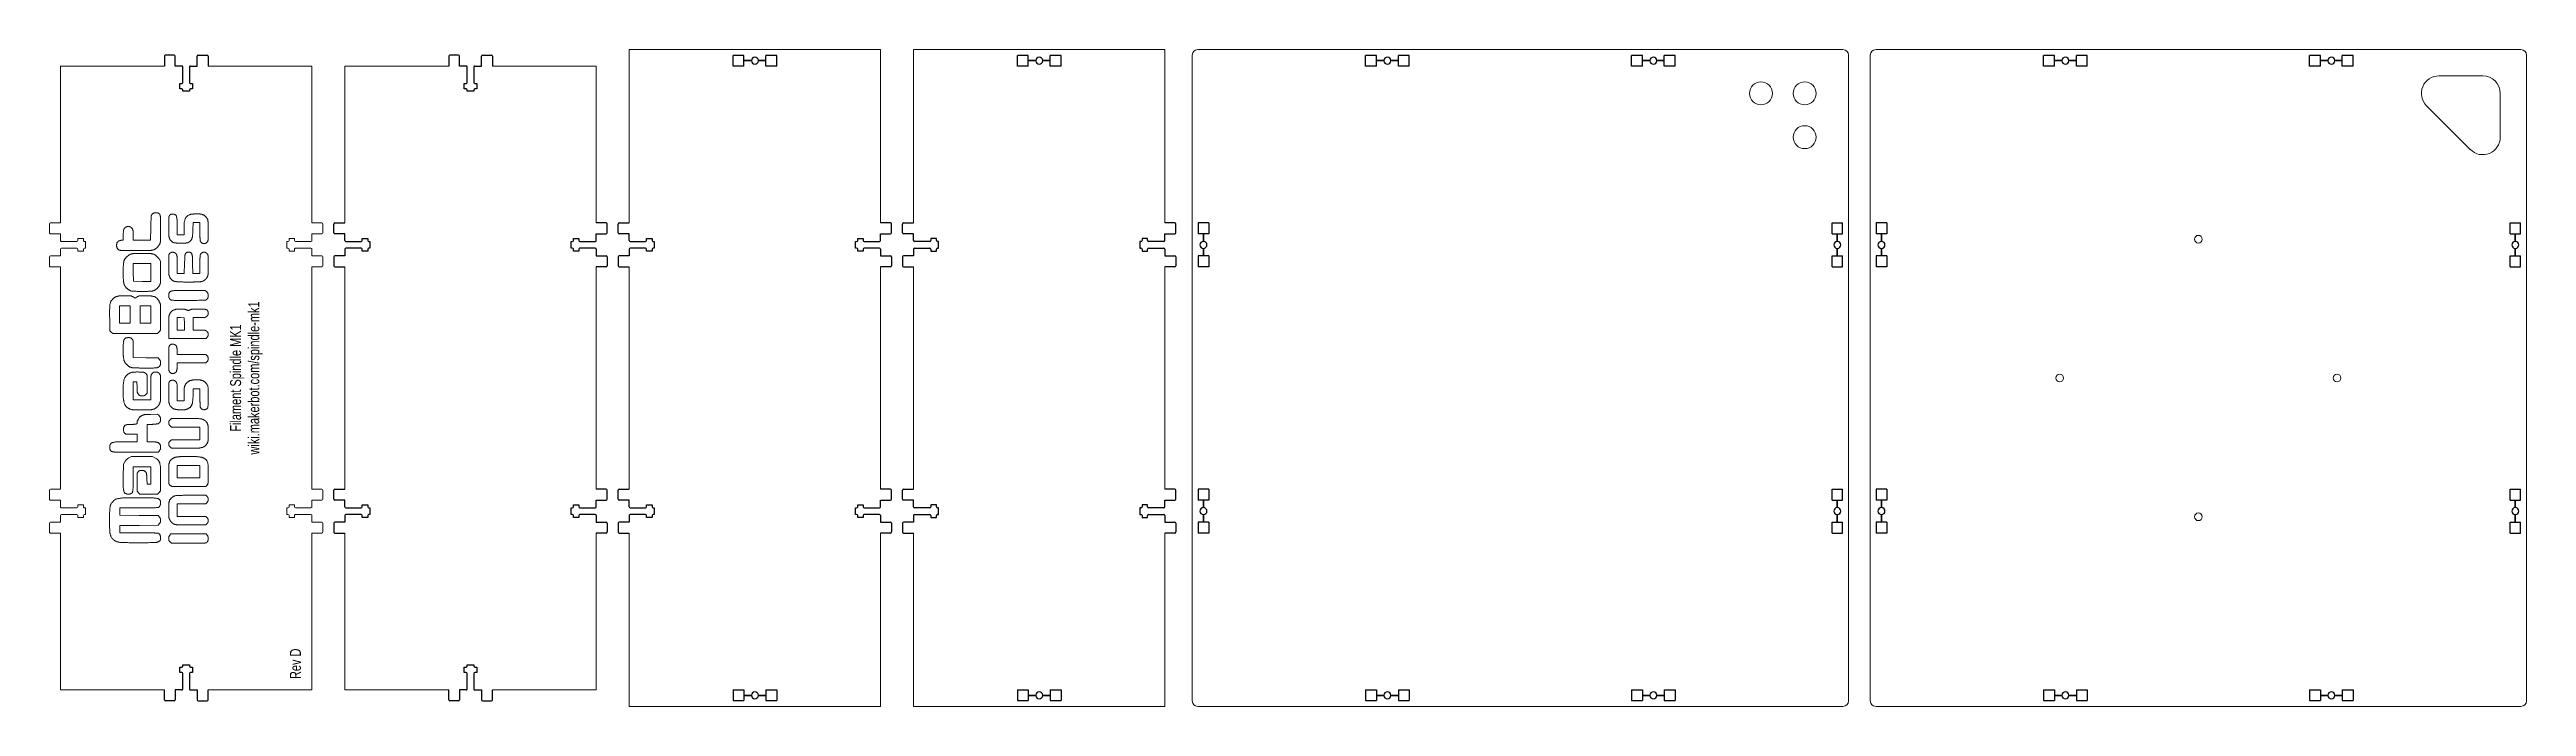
# Model space of a CAD drawing. Header units: millimetres. Extents: x -3 to 1890, y 0 to 300.
# Drawn here: x -3 to 1130, y 0 to 300 of the extents above; entities that cross this region are included whole.
import ezdxf

# ---------------------------------------------------------------- set-up
doc = ezdxf.new("R2010")
doc.units = ezdxf.units.MM
doc.layers.get('0').update_dxf_attribs({"linetype": 'CONTINUOUS', "lineweight": 25, "true_color": 0x000000})
for name, color, linetype, lineweight, true_color in [('Bottom', 7, 'CONTINUOUS', 0, 0x000000), ('Etch', 1, 'CONTINUOUS', 0, 0xff0000), ('Front', 7, 'CONTINUOUS', 0, 0x000000), ('Left', 7, 'CONTINUOUS', 0, 0x000000), ('Right', 7, 'CONTINUOUS', 0, 0x000000), ('Top', 7, 'CONTINUOUS', 0, 0x000000)]:
    doc.layers.add(name, color=color, linetype=linetype, lineweight=lineweight, true_color=true_color)
doc.styles.get("Standard").update_dxf_attribs({"font": 'txt', "width": 0.75})

msp = doc.modelspace()

# ---------------------------------------------------------------- texts
at = {"layer": 'Etch', "char_height": 5, "width": 100, "rotation": 90}
for s, insert, attachment_point in [('Filament\\~Spindle\\~MK1\\Pwiki.makerbot.com/spindle-mk1', (87.5, 150), 5), ('Rev\\~D', (112.5, 12.5), 7)]:
    msp.add_mtext(s, dxfattribs=dict(at, insert=insert, attachment_point=attachment_point))

# ---------------------------------------------------------------- blocks, each defined once
blk = doc.blocks.new('tabs-with-bolt-20')
for p, q in [((-1.5, 11.5), (1.5, 11.5)), ((-1.5, 11), (-1.5, 11.5)), ((1.5, 11.5), (1.5, 11)), ((-10, -4.5), (-10, 0)), ((-5, 0), (-5, -4.5)), ((-2, 0), (-5, 0)), ((-2.86, 10.5), (-2, 10.5)), ((-2.86, 8), (-2.86, 10.5)), ((-2, 8), (-2.86, 8)), ((-1.5, 0.5), (-1.5, 7.5)), ((1.5, 7.5), (1.5, 0.5)), ((2, 10.5), (2.86, 10.5)), ((2.86, 8), (2, 8)), ((2, 0), (5, 0)), ((2.86, 10.5), (2.86, 8)), ((-5.5, -5), (-9.5, -5)), ((5, 0), (5, -4.5)), ((5.5, -5), (9.5, -5)), ((10, -4.5), (10, 0))]:
    blk.add_line(p, q)
for centre, start, end in [((-2, 11), 270, 0), ((-2, 7.5), 360, 90), ((-2, 0.5), 270, 0), ((2, 11), 180, 270), ((2, 7.5), 90, 180), ((2, 0.5), 180, 270), ((-9.5, -4.5), 180, 270), ((-5.5, -4.5), 270, 0), ((5.5, -4.5), 180, 270), ((9.5, -4.5), 270, 0)]:
    blk.add_arc(centre, 0.5, start, end)

# ---------------------------------------------------------------- linework, layer by layer
for p, q in [((180, 297), (180, 292.5)), ((184.5, 297.5), (180.5, 297.5)), ((185, 292.5), (185, 297)), ((195, 292.5), (195, 297)), ((195.5, 297.5), (199.5, 297.5)), ((200, 297), (200, 292.5)), ((315, 297.3), (310, 297.3)), ((310, 292.5), (310, 297.3)), ((315, 295), (315, 297.3)), ((318.4, 295), (315, 295)), ((318.4, 294.8), (315, 294.8)), ((315, 292.5), (315, 294.8)), ((325, 295), (321.6, 295)), ((325, 294.8), (321.6, 294.8)), ((330, 297.3), (325, 297.3)), ((325, 295), (325, 297.3)), ((325, 292.5), (325, 294.8)), ((330, 292.5), (330, 297.3)), ((445, 297.3), (440, 297.3)), ((440, 292.5), (440, 297.3)), ((445, 295), (445, 297.3)), ((448.4, 295), (445, 295)), ((448.4, 294.8), (445, 294.8)), ((445, 292.5), (445, 294.8)), ((455, 295), (451.6, 295)), ((455, 294.8), (451.6, 294.8)), ((460, 297.3), (455, 297.3)), ((455, 295), (455, 297.3)), ((455, 292.5), (455, 294.8)), ((460, 292.5), (460, 297.3)), ((604.2, 297.3), (599.2, 297.3)), ((599.2, 292.5), (599.2, 297.3)), ((604.2, 295), (604.2, 297.3)), ((607.6, 295), (604.2, 295)), ((607.6, 294.8), (604.2, 294.8)), ((604.2, 292.5), (604.2, 294.8)), ((614.2, 295), (610.8, 295)), ((614.2, 294.8), (610.8, 294.8)), ((619.2, 297.3), (614.2, 297.3)), ((614.2, 295), (614.2, 297.3)), ((614.2, 292.5), (614.2, 294.8)), ((619.2, 292.5), (619.2, 297.3)), ((725.8, 297.3), (720.8, 297.3)), ((720.8, 292.5), (720.8, 297.3)), ((725.8, 295), (725.8, 297.3)), ((729.2, 295), (725.8, 295)), ((729.2, 294.8), (725.8, 294.8)), ((725.8, 292.5), (725.8, 294.8)), ((735.8, 295), (732.4, 295)), ((735.8, 294.8), (732.4, 294.8)), ((740.8, 297.3), (735.8, 297.3)), ((735.8, 295), (735.8, 297.3)), ((735.8, 292.5), (735.8, 294.8)), ((740.8, 292.5), (740.8, 297.3)), ((914.2, 297.3), (909.2, 297.3)), ((909.2, 292.5), (909.2, 297.3)), ((914.2, 295), (914.2, 297.3)), ((917.6, 295), (914.2, 295)), ((917.6, 294.8), (914.2, 294.8)), ((914.2, 292.5), (914.2, 294.8)), ((924.2, 295), (920.8, 295)), ((924.2, 294.8), (920.8, 294.8)), ((929.2, 297.3), (924.2, 297.3)), ((924.2, 295), (924.2, 297.3)), ((924.2, 292.5), (924.2, 294.8)), ((929.2, 292.5), (929.2, 297.3)), ((1035.8, 297.3), (1030.8, 297.3)), ((1030.8, 292.5), (1030.8, 297.3)), ((1035.8, 295), (1035.8, 297.3)), ((1039.2, 295), (1035.8, 295)), ((1039.2, 294.8), (1035.8, 294.8)), ((1035.8, 292.5), (1035.8, 294.8)), ((1045.8, 295), (1042.4, 295)), ((1045.8, 294.8), (1042.4, 294.8)), ((1050.8, 297.3), (1045.8, 297.3)), ((1045.8, 295), (1045.8, 297.3)), ((1045.8, 292.5), (1045.8, 294.8)), ((1050.8, 292.5), (1050.8, 297.3)), ((188, 292.5), (185, 292.5)), ((187.1, 282), (187.1, 284.5)), ((187.1, 284.5), (188, 284.5)), ((188.5, 285), (188.5, 292)), ((191.5, 292), (191.5, 285)), ((192, 292.5), (195, 292.5)), ((192, 284.5), (192.9, 284.5)), ((192.9, 284.5), (192.9, 282)), ((315, 292.5), (310, 292.5)), ((330, 292.5), (325, 292.5)), ((445, 292.5), (440, 292.5)), ((460, 292.5), (455, 292.5)), ((604.2, 292.5), (599.2, 292.5)), ((619.2, 292.5), (614.2, 292.5)), ((725.8, 292.5), (720.8, 292.5)), ((740.8, 292.5), (735.8, 292.5)), ((914.2, 292.5), (909.2, 292.5)), ((929.2, 292.5), (924.2, 292.5)), ((1035.8, 292.5), (1030.8, 292.5)), ((1050.8, 292.5), (1045.8, 292.5)), ((188, 282), (187.1, 282)), ((188.5, 281), (188.5, 281.5)), ((191.5, 281), (188.5, 281)), ((191.5, 281.5), (191.5, 281)), ((192.9, 282), (192, 282)), ((127.5, 216.3), (127.5, 220.3)), ((128, 220.8), (132.5, 220.8)), ((132.5, 215.8), (128, 215.8)), ((132.5, 212.8), (132.5, 215.8)), ((252, 220.8), (247.5, 220.8)), ((247.5, 212.8), (247.5, 215.8)), ((247.5, 215.8), (252, 215.8)), ((252.5, 216.3), (252.5, 220.3)), ((257.5, 216.3), (257.5, 220.3)), ((258, 220.8), (262.5, 220.8)), ((262.5, 215.8), (258, 215.8)), ((262.5, 212.8), (262.5, 215.8)), ((382, 220.8), (377.5, 220.8)), ((377.5, 212.8), (377.5, 215.8)), ((377.5, 215.8), (382, 215.8)), ((382.5, 216.3), (382.5, 220.3)), ((387.5, 216.3), (387.5, 220.3)), ((388, 220.8), (392.5, 220.8)), ((392.5, 215.8), (388, 215.8)), ((392.5, 212.8), (392.5, 215.8)), ((512, 220.8), (507.5, 220.8)), ((507.5, 215.8), (512, 215.8)), ((507.5, 212.8), (507.5, 215.8)), ((512.5, 216.3), (512.5, 220.3)), ((522.7, 220.8), (522.7, 215.8)), ((527.5, 220.8), (522.7, 220.8)), ((525, 215.8), (522.7, 215.8)), ((525, 215.8), (525, 212.4)), ((525.1, 215.8), (525.1, 212.4)), ((527.5, 215.8), (525.1, 215.8)), ((527.5, 220.8), (527.5, 215.8)), ((812.5, 215.8), (812.5, 220.8)), ((812.5, 220.8), (817.3, 220.8)), ((812.5, 215.8), (814.9, 215.8)), ((814.9, 212.4), (814.9, 215.8)), ((815, 212.4), (815, 215.8)), ((815, 215.8), (817.3, 215.8)), ((817.3, 215.8), (817.3, 220.8)), ((832.7, 220.8), (832.7, 215.8)), ((837.5, 220.8), (832.7, 220.8)), ((835, 215.8), (832.7, 215.8)), ((835, 215.8), (835, 212.4)), ((835.1, 215.8), (835.1, 212.4)), ((837.5, 215.8), (835.1, 215.8)), ((837.5, 220.8), (837.5, 215.8)), ((1122.5, 215.8), (1122.5, 220.8)), ((1122.5, 220.8), (1127.3, 220.8)), ((1122.5, 215.8), (1124.8, 215.8)), ((1124.8, 212.4), (1124.8, 215.8)), ((1125, 212.4), (1125, 215.8)), ((1125, 215.8), (1127.3, 215.8)), ((1127.3, 215.8), (1127.3, 220.8)), ((127.5, 205.3), (127.5, 201.3)), ((132.5, 205.8), (128, 205.8)), ((132.5, 208.8), (132.5, 205.8)), ((133, 212.3), (140, 212.3)), ((140, 209.3), (133, 209.3)), ((140.5, 213.7), (143, 213.7)), ((140.5, 212.8), (140.5, 213.7)), ((140.5, 208), (140.5, 208.8)), ((143, 208), (140.5, 208)), ((143, 213.7), (143, 212.8)), ((143, 208.8), (143, 208)), ((143.5, 212.3), (144, 212.3)), ((144, 209.3), (143.5, 209.3)), ((144, 212.3), (144, 209.3)), ((236, 209.3), (236, 212.3)), ((236, 212.3), (236.5, 212.3)), ((236.5, 209.3), (236, 209.3)), ((237, 212.8), (237, 213.7)), ((237, 213.7), (239.5, 213.7)), ((237, 208), (237, 208.8)), ((239.5, 208), (237, 208)), ((239.5, 213.7), (239.5, 212.8)), ((239.5, 208.8), (239.5, 208)), ((240, 212.3), (247, 212.3)), ((247, 209.3), (240, 209.3)), ((247.5, 208.8), (247.5, 205.8)), ((247.5, 205.8), (252, 205.8)), ((252.5, 205.3), (252.5, 201.3)), ((257.5, 205.3), (257.5, 201.3)), ((262.5, 205.8), (258, 205.8)), ((262.5, 208.8), (262.5, 205.8)), ((263, 212.3), (270, 212.3)), ((270, 209.3), (263, 209.3)), ((270.5, 213.7), (273, 213.7)), ((270.5, 212.8), (270.5, 213.7)), ((270.5, 208), (270.5, 208.8)), ((273, 208), (270.5, 208)), ((273, 213.7), (273, 212.8)), ((273, 208.8), (273, 208)), ((273.5, 212.3), (274, 212.3)), ((274, 209.3), (273.5, 209.3)), ((274, 212.3), (274, 209.3)), ((366, 209.3), (366, 212.3)), ((366, 212.3), (366.5, 212.3)), ((366.5, 209.3), (366, 209.3)), ((367, 212.8), (367, 213.7)), ((367, 213.7), (369.5, 213.7)), ((367, 208), (367, 208.8)), ((369.5, 208), (367, 208)), ((369.5, 213.7), (369.5, 212.8)), ((369.5, 208.8), (369.5, 208)), ((370, 212.3), (377, 212.3)), ((377, 209.3), (370, 209.3)), ((377.5, 208.8), (377.5, 205.8)), ((377.5, 205.8), (382, 205.8)), ((382.5, 205.3), (382.5, 201.3)), ((387.5, 205.3), (387.5, 201.3)), ((392.5, 205.8), (388, 205.8)), ((392.5, 208.8), (392.5, 205.8)), ((400, 212.3), (393, 212.3)), ((393, 209.3), (400, 209.3)), ((403, 213.7), (400.5, 213.7)), ((400.5, 213.7), (400.5, 212.8)), ((400.5, 208.8), (400.5, 208)), ((400.5, 208), (403, 208)), ((403, 212.8), (403, 213.7)), ((403, 208), (403, 208.8)), ((404, 212.3), (403.5, 212.3)), ((403.5, 209.3), (404, 209.3)), ((404, 209.3), (404, 212.3)), ((496, 212.3), (496, 209.3)), ((496.5, 212.3), (496, 212.3)), ((496, 209.3), (496.5, 209.3)), ((497, 213.7), (497, 212.8)), ((499.5, 213.7), (497, 213.7)), ((497, 208.8), (497, 208)), ((497, 208), (499.5, 208)), ((499.5, 212.8), (499.5, 213.7)), ((499.5, 208), (499.5, 208.8)), ((507, 212.3), (500, 212.3)), ((500, 209.3), (507, 209.3)), ((507.5, 208.8), (507.5, 205.8)), ((507.5, 205.8), (512, 205.8)), ((512.5, 205.3), (512.5, 201.3)), ((522.7, 205.8), (522.7, 200.8)), ((525, 205.8), (522.7, 205.8)), ((525, 209.2), (525, 205.8)), ((525.1, 209.2), (525.1, 205.8)), ((527.5, 205.8), (525.1, 205.8)), ((527.5, 205.8), (527.5, 200.8)), ((812.5, 200.8), (812.5, 205.8)), ((812.5, 205.8), (814.9, 205.8)), ((814.9, 205.8), (814.9, 209.2)), ((815, 205.8), (815, 209.2)), ((815, 205.8), (817.3, 205.8)), ((817.3, 200.8), (817.3, 205.8)), ((832.7, 205.8), (832.7, 200.8)), ((835, 205.8), (832.7, 205.8)), ((835, 209.2), (835, 205.8)), ((835.1, 209.2), (835.1, 205.8)), ((837.5, 205.8), (835.1, 205.8)), ((837.5, 205.8), (837.5, 200.8)), ((1122.5, 200.8), (1122.5, 205.8)), ((1122.5, 205.8), (1124.8, 205.8)), ((1124.8, 205.8), (1124.8, 209.2)), ((1125, 205.8), (1125, 209.2)), ((1125, 205.8), (1127.3, 205.8)), ((1127.3, 200.8), (1127.3, 205.8)), ((128, 200.8), (132.5, 200.8)), ((252, 200.8), (247.5, 200.8)), ((258, 200.8), (262.5, 200.8)), ((382, 200.8), (377.5, 200.8)), ((388, 200.8), (392.5, 200.8)), ((512, 200.8), (507.5, 200.8)), ((527.5, 200.8), (522.7, 200.8)), ((812.5, 200.8), (817.3, 200.8)), ((837.5, 200.8), (832.7, 200.8)), ((1122.5, 200.8), (1127.3, 200.8)), ((127.5, 94.7), (127.5, 98.7)), ((128, 99.2), (132.5, 99.2)), ((132.5, 94.2), (128, 94.2)), ((132.5, 91.2), (132.5, 94.2)), ((133, 90.7), (140, 90.7)), ((140.5, 92), (143, 92)), ((140.5, 91.2), (140.5, 92)), ((143, 92), (143, 91.2)), ((143.5, 90.7), (144, 90.7)), ((144, 90.7), (144, 87.7)), ((236, 87.7), (236, 90.7)), ((236, 90.7), (236.5, 90.7)), ((237, 91.2), (237, 92)), ((237, 92), (239.5, 92)), ((239.5, 92), (239.5, 91.2)), ((240, 90.7), (247, 90.7)), ((252, 99.2), (247.5, 99.2)), ((247.5, 91.2), (247.5, 94.2)), ((247.5, 94.2), (252, 94.2)), ((252.5, 94.7), (252.5, 98.7)), ((257.5, 94.7), (257.5, 98.7)), ((258, 99.2), (262.5, 99.2)), ((262.5, 94.2), (258, 94.2)), ((262.5, 91.2), (262.5, 94.2)), ((263, 90.7), (270, 90.7)), ((270.5, 92), (273, 92)), ((270.5, 91.2), (270.5, 92)), ((273, 92), (273, 91.2)), ((273.5, 90.7), (274, 90.7)), ((274, 90.7), (274, 87.7)), ((366, 87.7), (366, 90.7)), ((366, 90.7), (366.5, 90.7)), ((367, 91.2), (367, 92)), ((367, 92), (369.5, 92)), ((369.5, 92), (369.5, 91.2)), ((370, 90.7), (377, 90.7)), ((382, 99.2), (377.5, 99.2)), ((377.5, 91.2), (377.5, 94.2)), ((377.5, 94.2), (382, 94.2)), ((382.5, 94.7), (382.5, 98.7)), ((387.5, 94.7), (387.5, 98.7)), ((388, 99.2), (392.5, 99.2)), ((392.5, 94.2), (388, 94.2)), ((392.5, 91.2), (392.5, 94.2)), ((400, 90.7), (393, 90.7)), ((403, 92), (400.5, 92)), ((400.5, 92), (400.5, 91.2)), ((403, 91.2), (403, 92)), ((404, 90.7), (403.5, 90.7)), ((404, 87.7), (404, 90.7)), ((496, 90.7), (496, 87.7)), ((496.5, 90.7), (496, 90.7)), ((497, 92), (497, 91.2)), ((499.5, 92), (497, 92)), ((499.5, 91.2), (499.5, 92)), ((507, 90.7), (500, 90.7)), ((512, 99.2), (507.5, 99.2)), ((507.5, 94.2), (512, 94.2)), ((507.5, 91.2), (507.5, 94.2)), ((512.5, 94.7), (512.5, 98.7)), ((522.7, 99.2), (522.7, 94.2)), ((527.5, 99.2), (522.7, 99.2)), ((525, 94.2), (522.7, 94.2)), ((525, 94.2), (525, 90.8)), ((525.1, 94.2), (525.1, 90.8)), ((527.5, 94.2), (525.1, 94.2)), ((527.5, 99.2), (527.5, 94.2)), ((812.5, 94.2), (812.5, 99.2)), ((812.5, 99.2), (817.3, 99.2)), ((812.5, 94.2), (814.9, 94.2)), ((814.9, 90.8), (814.9, 94.2)), ((815, 90.8), (815, 94.2)), ((815, 94.2), (817.3, 94.2)), ((817.3, 94.2), (817.3, 99.2)), ((832.7, 99.2), (832.7, 94.2)), ((837.5, 99.2), (832.7, 99.2)), ((835, 94.2), (832.7, 94.2)), ((835, 94.2), (835, 90.8)), ((835.1, 94.2), (835.1, 90.8)), ((837.5, 94.2), (835.1, 94.2)), ((837.5, 99.2), (837.5, 94.2)), ((1122.5, 94.2), (1122.5, 99.2)), ((1122.5, 99.2), (1127.3, 99.2)), ((1122.5, 94.2), (1124.8, 94.2)), ((1124.8, 90.8), (1124.8, 94.2)), ((1125, 90.8), (1125, 94.2)), ((1125, 94.2), (1127.3, 94.2)), ((1127.3, 94.2), (1127.3, 99.2)), ((127.5, 83.7), (127.5, 79.7)), ((132.5, 84.2), (128, 84.2)), ((132.5, 87.2), (132.5, 84.2)), ((140, 87.7), (133, 87.7)), ((140.5, 86.3), (140.5, 87.2)), ((143, 86.3), (140.5, 86.3)), ((143, 87.2), (143, 86.3)), ((144, 87.7), (143.5, 87.7)), ((236.5, 87.7), (236, 87.7)), ((237, 86.3), (237, 87.2)), ((239.5, 86.3), (237, 86.3)), ((239.5, 87.2), (239.5, 86.3)), ((247, 87.7), (240, 87.7)), ((247.5, 87.2), (247.5, 84.2)), ((247.5, 84.2), (252, 84.2)), ((252.5, 83.7), (252.5, 79.7)), ((257.5, 83.7), (257.5, 79.7)), ((262.5, 84.2), (258, 84.2)), ((262.5, 87.2), (262.5, 84.2)), ((270, 87.7), (263, 87.7)), ((270.5, 86.3), (270.5, 87.2)), ((273, 86.3), (270.5, 86.3)), ((273, 87.2), (273, 86.3)), ((274, 87.7), (273.5, 87.7)), ((366.5, 87.7), (366, 87.7)), ((367, 86.3), (367, 87.2)), ((369.5, 86.3), (367, 86.3)), ((369.5, 87.2), (369.5, 86.3)), ((377, 87.7), (370, 87.7)), ((377.5, 87.2), (377.5, 84.2)), ((377.5, 84.2), (382, 84.2)), ((382.5, 83.7), (382.5, 79.7)), ((387.5, 83.7), (387.5, 79.7)), ((392.5, 84.2), (388, 84.2)), ((392.5, 87.2), (392.5, 84.2)), ((393, 87.7), (400, 87.7)), ((400.5, 87.2), (400.5, 86.3)), ((400.5, 86.3), (403, 86.3)), ((403, 86.3), (403, 87.2)), ((403.5, 87.7), (404, 87.7)), ((496, 87.7), (496.5, 87.7)), ((497, 87.2), (497, 86.3)), ((497, 86.3), (499.5, 86.3)), ((499.5, 86.3), (499.5, 87.2)), ((500, 87.7), (507, 87.7)), ((507.5, 87.2), (507.5, 84.2)), ((507.5, 84.2), (512, 84.2)), ((512.5, 83.7), (512.5, 79.7)), ((522.7, 84.2), (522.7, 79.2)), ((525, 84.2), (522.7, 84.2)), ((525, 87.6), (525, 84.2)), ((525.1, 87.6), (525.1, 84.2)), ((527.5, 84.2), (525.1, 84.2)), ((527.5, 84.2), (527.5, 79.2)), ((812.5, 79.2), (812.5, 84.2)), ((812.5, 84.2), (814.9, 84.2)), ((814.9, 84.2), (814.9, 87.6)), ((815, 84.2), (815, 87.6)), ((815, 84.2), (817.3, 84.2)), ((817.3, 79.2), (817.3, 84.2)), ((832.7, 84.2), (832.7, 79.2)), ((835, 84.2), (832.7, 84.2)), ((835, 87.6), (835, 84.2)), ((835.1, 87.6), (835.1, 84.2)), ((837.5, 84.2), (835.1, 84.2)), ((837.5, 84.2), (837.5, 79.2)), ((1122.5, 79.2), (1122.5, 84.2)), ((1122.5, 84.2), (1124.8, 84.2)), ((1124.8, 84.2), (1124.8, 87.6)), ((1125, 84.2), (1125, 87.6)), ((1125, 84.2), (1127.3, 84.2)), ((1127.3, 79.2), (1127.3, 84.2)), ((128, 79.2), (132.5, 79.2)), ((252, 79.2), (247.5, 79.2)), ((258, 79.2), (262.5, 79.2)), ((382, 79.2), (377.5, 79.2)), ((388, 79.2), (392.5, 79.2)), ((512, 79.2), (507.5, 79.2)), ((527.5, 79.2), (522.7, 79.2)), ((812.5, 79.2), (817.3, 79.2)), ((837.5, 79.2), (832.7, 79.2)), ((1122.5, 79.2), (1127.3, 79.2)), ((187.1, 18), (188, 18)), ((187.1, 15.5), (187.1, 18)), ((188, 15.5), (187.1, 15.5)), ((188.5, 19), (191.5, 19)), ((188.5, 18.5), (188.5, 19)), ((188.5, 8), (188.5, 15)), ((191.5, 19), (191.5, 18.5)), ((191.5, 15), (191.5, 8)), ((192, 18), (192.9, 18)), ((192.9, 15.5), (192, 15.5)), ((192.9, 18), (192.9, 15.5)), ((180, 3), (180, 7.5)), ((184.5, 2.5), (180.5, 2.5)), ((185, 7.5), (185, 3)), ((188, 7.5), (185, 7.5)), ((192, 7.5), (195, 7.5)), ((195, 7.5), (195, 3)), ((195.5, 2.5), (199.5, 2.5)), ((200, 3), (200, 7.5)), ((310, 7.5), (315, 7.5)), ((310, 7.5), (310, 2.7)), ((310, 2.7), (315, 2.7)), ((315, 7.5), (315, 5.1)), ((315, 5.1), (318.4, 5.1)), ((315, 5), (318.4, 5)), ((315, 5), (315, 2.7)), ((321.6, 5.1), (325, 5.1)), ((321.6, 5), (325, 5)), ((325, 7.5), (325, 5.1)), ((325, 7.5), (330, 7.5)), ((325, 5), (325, 2.7)), ((325, 2.7), (330, 2.7)), ((330, 7.5), (330, 2.7)), ((440, 7.5), (445, 7.5)), ((440, 7.5), (440, 2.7)), ((440, 2.7), (445, 2.7)), ((445, 7.5), (445, 5.1)), ((445, 5.1), (448.4, 5.1)), ((445, 5), (448.4, 5)), ((445, 5), (445, 2.7)), ((451.6, 5.1), (455, 5.1)), ((451.6, 5), (455, 5)), ((455, 7.5), (455, 5.1)), ((455, 7.5), (460, 7.5)), ((455, 5), (455, 2.7)), ((455, 2.7), (460, 2.7)), ((460, 7.5), (460, 2.7)), ((599.2, 7.5), (604.2, 7.5)), ((599.2, 7.5), (599.2, 2.7)), ((599.2, 2.7), (604.2, 2.7)), ((604.2, 7.5), (604.2, 5.1)), ((604.2, 5.1), (607.6, 5.1)), ((604.2, 5), (607.6, 5)), ((604.2, 5), (604.2, 2.7)), ((610.8, 5.1), (614.2, 5.1)), ((610.8, 5), (614.2, 5)), ((614.2, 7.5), (614.2, 5.1)), ((614.2, 7.5), (619.2, 7.5)), ((614.2, 5), (614.2, 2.7)), ((614.2, 2.7), (619.2, 2.7)), ((619.2, 7.5), (619.2, 2.7)), ((720.8, 7.5), (725.8, 7.5)), ((720.8, 7.5), (720.8, 2.7)), ((720.8, 2.7), (725.8, 2.7)), ((725.8, 7.5), (725.8, 5.1)), ((725.8, 5.1), (729.2, 5.1)), ((725.8, 5), (729.2, 5)), ((725.8, 5), (725.8, 2.7)), ((732.4, 5.1), (735.8, 5.1)), ((732.4, 5), (735.8, 5)), ((735.8, 7.5), (735.8, 5.1)), ((735.8, 7.5), (740.8, 7.5)), ((735.8, 5), (735.8, 2.7)), ((735.8, 2.7), (740.8, 2.7)), ((740.8, 7.5), (740.8, 2.7)), ((909.2, 7.5), (914.2, 7.5)), ((909.2, 7.5), (909.2, 2.7)), ((909.2, 2.7), (914.2, 2.7)), ((914.2, 7.5), (914.2, 5.1)), ((914.2, 5.1), (917.6, 5.1)), ((914.2, 5), (917.6, 5)), ((914.2, 5), (914.2, 2.7)), ((920.8, 5.1), (924.2, 5.1)), ((920.8, 5), (924.2, 5)), ((924.2, 7.5), (924.2, 5.1)), ((924.2, 7.5), (929.2, 7.5)), ((924.2, 5), (924.2, 2.7)), ((924.2, 2.7), (929.2, 2.7)), ((929.2, 7.5), (929.2, 2.7)), ((1030.8, 7.5), (1035.8, 7.5)), ((1030.8, 7.5), (1030.8, 2.7)), ((1030.8, 2.7), (1035.8, 2.7)), ((1035.8, 7.5), (1035.8, 5.1)), ((1035.8, 5.1), (1039.2, 5.1)), ((1035.8, 5), (1039.2, 5)), ((1035.8, 5), (1035.8, 2.7)), ((1042.4, 5.1), (1045.8, 5.1)), ((1042.4, 5), (1045.8, 5)), ((1045.8, 7.5), (1045.8, 5.1)), ((1045.8, 7.5), (1050.8, 7.5)), ((1045.8, 5), (1045.8, 2.7)), ((1045.8, 2.7), (1050.8, 2.7)), ((1050.8, 7.5), (1050.8, 2.7))]:
    msp.add_line(p, q)
for centre, radius, start, end in [((180.5, 297), 0.5, 90, 180), ((184.5, 297), 0.5, 360, 90), ((195.5, 297), 0.5, 90, 180), ((199.5, 297), 0.5, 360, 90), ((320, 294.9), 1.6, 2.3283, 177.6717), ((320, 294.9), 1.6, 182.3283, 357.6717), ((450, 294.9), 1.6, 2.3283, 177.6717), ((450, 294.9), 1.6, 182.3283, 357.6717), ((609.2, 294.9), 1.6, 2.3283, 177.6717), ((609.2, 294.9), 1.6, 182.3283, 357.6717), ((730.8, 294.9), 1.6, 2.3283, 177.6717), ((730.8, 294.9), 1.6, 182.3283, 357.6717), ((919.2, 294.9), 1.6, 2.3283, 177.6717), ((919.2, 294.9), 1.6, 182.3283, 357.6717), ((1040.8, 294.9), 1.6, 2.3283, 177.6717), ((1040.8, 294.9), 1.6, 182.3283, 357.6717), ((188, 292), 0.5, 360, 90), ((188, 285), 0.5, 270, 360), ((192, 292), 0.5, 90, 180), ((192, 285), 0.5, 180, 270), ((188, 281.5), 0.5, 360, 90), ((192, 281.5), 0.5, 90, 180), ((128, 220.3), 0.5, 90, 180), ((128, 216.3), 0.5, 180, 270), ((252, 220.3), 0.5, 360, 90), ((252, 216.3), 0.5, 270, 360), ((258, 220.3), 0.5, 90, 180), ((258, 216.3), 0.5, 180, 270), ((382, 220.3), 0.5, 360, 90), ((382, 216.3), 0.5, 270, 360), ((388, 220.3), 0.5, 90, 180), ((388, 216.3), 0.5, 180, 270), ((512, 220.3), 0.5, 360, 90), ((512, 216.3), 0.5, 270, 360), ((128, 205.3), 0.5, 90, 180), ((133, 212.8), 0.5, 180, 270), ((133, 208.8), 0.5, 90, 180), ((140, 212.8), 0.5, 270, 0), ((140, 208.8), 0.5, 0, 90), ((143.5, 212.8), 0.5, 180, 270), ((143.5, 208.8), 0.5, 90, 180), ((236.5, 212.8), 0.5, 270, 360), ((236.5, 208.8), 0.5, 360, 90), ((240, 212.8), 0.5, 180, 270), ((240, 208.8), 0.5, 90, 180), ((247, 212.8), 0.5, 270, 360), ((247, 208.8), 0.5, 0, 90), ((252, 205.3), 0.5, 360, 90), ((258, 205.3), 0.5, 90, 180), ((263, 212.8), 0.5, 180, 270), ((263, 208.8), 0.5, 90, 180), ((270, 212.8), 0.5, 270, 0), ((270, 208.8), 0.5, 0, 90), ((273.5, 212.8), 0.5, 180, 270), ((273.5, 208.8), 0.5, 90, 180), ((366.5, 212.8), 0.5, 270, 360), ((366.5, 208.8), 0.5, 360, 90), ((370, 212.8), 0.5, 180, 270), ((370, 208.8), 0.5, 90, 180), ((377, 212.8), 0.5, 270, 360), ((377, 208.8), 0.5, 0, 90), ((382, 205.3), 0.5, 360, 90), ((388, 205.3), 0.5, 90, 180), ((393, 212.8), 0.5, 180, 270), ((393, 208.8), 0.5, 90, 180), ((400, 212.8), 0.5, 270, 360), ((400, 208.8), 0.5, 360, 90), ((403.5, 212.8), 0.5, 180, 270), ((403.5, 208.8), 0.5, 90, 180), ((496.5, 212.8), 0.5, 270, 360), ((496.5, 208.8), 0.5, 0, 90), ((500, 212.8), 0.5, 180, 270), ((500, 208.8), 0.5, 90, 180), ((507, 212.8), 0.5, 270, 360), ((507, 208.8), 0.5, 0, 90), ((512, 205.3), 0.5, 360, 90), ((525.1, 210.8), 1.6, 92.3283, 267.6717), ((525.1, 210.8), 1.6, 272.3283, 87.6717), ((814.9, 210.8), 1.6, 92.3283, 267.6717), ((814.9, 210.8), 1.6, 272.3283, 87.6717), ((835.1, 210.8), 1.6, 92.3283, 267.6717), ((835.1, 210.8), 1.6, 272.3283, 87.6717), ((1124.9, 210.8), 1.6, 92.3283, 267.6717), ((1124.9, 210.8), 1.6, 272.3283, 87.6717), ((128, 201.3), 0.5, 180, 270), ((252, 201.3), 0.5, 270, 360), ((258, 201.3), 0.5, 180, 270), ((382, 201.3), 0.5, 270, 360), ((388, 201.3), 0.5, 180, 270), ((512, 201.3), 0.5, 270, 360), ((128, 98.7), 0.5, 90, 180), ((128, 94.7), 0.5, 180, 270), ((133, 91.2), 0.5, 180, 270), ((140, 91.2), 0.5, 270, 0), ((143.5, 91.2), 0.5, 180, 270), ((236.5, 91.2), 0.5, 270, 360), ((240, 91.2), 0.5, 180, 270), ((247, 91.2), 0.5, 270, 360), ((252, 98.7), 0.5, 360, 90), ((252, 94.7), 0.5, 270, 360), ((258, 98.7), 0.5, 90, 180), ((258, 94.7), 0.5, 180, 270), ((263, 91.2), 0.5, 180, 270), ((270, 91.2), 0.5, 270, 0), ((273.5, 91.2), 0.5, 180, 270), ((366.5, 91.2), 0.5, 270, 360), ((370, 91.2), 0.5, 180, 270), ((377, 91.2), 0.5, 270, 360), ((382, 98.7), 0.5, 360, 90), ((382, 94.7), 0.5, 270, 360), ((388, 98.7), 0.5, 90, 180), ((388, 94.7), 0.5, 180, 270), ((393, 91.2), 0.5, 180, 270), ((400, 91.2), 0.5, 270, 360), ((403.5, 91.2), 0.5, 180, 270), ((496.5, 91.2), 0.5, 270, 360), ((500, 91.2), 0.5, 180, 270), ((507, 91.2), 0.5, 270, 360), ((512, 98.7), 0.5, 360, 90), ((512, 94.7), 0.5, 270, 360), ((525.1, 89.2), 1.6, 92.3283, 267.6717), ((525.1, 89.2), 1.6, 272.3283, 87.6717), ((814.9, 89.2), 1.6, 92.3283, 267.6717), ((814.9, 89.2), 1.6, 272.3283, 87.6717), ((835.1, 89.2), 1.6, 92.3283, 267.6717), ((835.1, 89.2), 1.6, 272.3283, 87.6717), ((1124.9, 89.2), 1.6, 92.3283, 267.6717), ((1124.9, 89.2), 1.6, 272.3283, 87.6717), ((128, 83.7), 0.5, 90, 180), ((128, 79.7), 0.5, 180, 270), ((133, 87.2), 0.5, 90, 180), ((140, 87.2), 0.5, 0, 90), ((143.5, 87.2), 0.5, 90, 180), ((236.5, 87.2), 0.5, 360, 90), ((240, 87.2), 0.5, 90, 180), ((247, 87.2), 0.5, 0, 90), ((252, 83.7), 0.5, 360, 90), ((252, 79.7), 0.5, 270, 360), ((258, 83.7), 0.5, 90, 180), ((258, 79.7), 0.5, 180, 270), ((263, 87.2), 0.5, 90, 180), ((270, 87.2), 0.5, 0, 90), ((273.5, 87.2), 0.5, 90, 180), ((366.5, 87.2), 0.5, 360, 90), ((370, 87.2), 0.5, 90, 180), ((377, 87.2), 0.5, 0, 90), ((382, 83.7), 0.5, 360, 90), ((382, 79.7), 0.5, 270, 360), ((388, 83.7), 0.5, 90, 180), ((388, 79.7), 0.5, 180, 270), ((393, 87.2), 0.5, 90, 180), ((400, 87.2), 0.5, 360, 90), ((403.5, 87.2), 0.5, 90, 180), ((496.5, 87.2), 0.5, 0, 90), ((500, 87.2), 0.5, 90, 180), ((507, 87.2), 0.5, 0, 90), ((512, 83.7), 0.5, 360, 90), ((512, 79.7), 0.5, 270, 360), ((188, 18.5), 0.5, 270, 0), ((188, 15), 0.5, 360, 90), ((192, 18.5), 0.5, 180, 270), ((192, 15), 0.5, 90, 180), ((180.5, 3), 0.5, 180, 270), ((184.5, 3), 0.5, 270, 0), ((188, 8), 0.5, 270, 0), ((192, 8), 0.5, 180, 270), ((195.5, 3), 0.5, 180, 270), ((199.5, 3), 0.5, 270, 0), ((320, 5.1), 1.6, 2.3283, 177.6717), ((320, 5.1), 1.6, 182.3283, 357.6717), ((450, 5.1), 1.6, 2.3283, 177.6717), ((450, 5.1), 1.6, 182.3283, 357.6717), ((609.2, 5.1), 1.6, 2.3283, 177.6717), ((609.2, 5.1), 1.6, 182.3283, 357.6717), ((730.8, 5.1), 1.6, 2.3283, 177.6717), ((730.8, 5.1), 1.6, 182.3283, 357.6717), ((919.2, 5.1), 1.6, 2.3283, 177.6717), ((919.2, 5.1), 1.6, 182.3283, 357.6717), ((1040.8, 5.1), 1.6, 2.3283, 177.6717), ((1040.8, 5.1), 1.6, 182.3283, 357.6717)]:
    msp.add_arc(centre, radius, start, end)
at = {"layer": 'Bottom'}
for p, q in [((830, 297.5), (830, 2.5)), ((1127.5, 300), (832.5, 300)), ((1130, 2.5), (1130, 297.5)), ((1090, 288), (1110, 288)), ((1104.3, 254.3), (1084.3, 274.3)), ((1118, 280), (1118, 260)), ((832.5, 0), (1127.5, 0))]:
    msp.add_line(p, q, dxfattribs=at)
for centre in [(980, 213.4), (916.6, 150), (1043.4, 150), (980, 86.6)]:
    msp.add_circle(centre, 1.75, dxfattribs=at)
for centre, radius, start, end in [((832.5, 297.5), 2.5, 90, 180), ((1127.5, 297.5), 2.5, 0, 90), ((1090, 280), 8, 90, 225), ((1110, 280), 8, 0, 90), ((1110, 260), 8, 225, 0), ((832.5, 2.5), 2.5, 180, 270), ((1127.5, 2.5), 2.5, 270, 0)]:
    msp.add_arc(centre, radius, start, end, dxfattribs=at)
at = {"layer": 'Etch'}
for p, q in [((31.1, 213), (31.2, 215.5)), ((31.2, 216.2), (31.3, 216.4)), ((31.2, 216), (31.2, 216.2)), ((31.2, 215.7), (31.2, 216)), ((31.2, 215.5), (31.2, 215.7)), ((31.3, 217.6), (31.4, 217.7)), ((31.3, 217.5), (31.3, 217.6)), ((31.3, 217.4), (31.3, 217.5)), ((31.3, 217.2), (31.3, 217.4)), ((31.3, 217.1), (31.3, 217.2)), ((31.3, 217), (31.3, 217.1)), ((31.3, 216.8), (31.3, 217)), ((31.3, 216.7), (31.3, 216.8)), ((31.3, 216.5), (31.3, 216.7)), ((31.3, 216.4), (31.3, 216.5)), ((31.4, 217.9), (31.4, 218)), ((31.4, 218), (31.5, 218)), ((31.4, 217.8), (31.4, 217.9)), ((31.4, 217.7), (31.4, 217.8)), ((31.4, 217.7), (31.4, 217.7)), ((31.5, 218.1), (31.6, 218.2)), ((31.5, 218), (31.5, 218.1)), ((31.5, 218.1), (31.5, 218.1)), ((31.6, 218.2), (31.6, 218.3)), ((31.6, 218.3), (31.7, 218.3)), ((31.6, 218.2), (31.6, 218.2)), ((31.7, 218.3), (31.7, 218.4)), ((31.7, 218.4), (31.8, 218.4)), ((31.8, 218.4), (31.8, 218.5)), ((31.8, 218.5), (31.9, 218.5)), ((31.9, 218.5), (31.9, 218.6)), ((31.9, 218.6), (32, 218.6)), ((32, 218.6), (32, 218.7)), ((32, 218.7), (32.1, 218.7)), ((32.1, 218.7), (32.2, 218.8)), ((32.1, 218.7), (32.1, 218.7)), ((32.2, 218.8), (32.3, 218.9)), ((32.2, 218.8), (32.2, 218.8)), ((32.2, 218.8), (32.2, 218.8)), ((32.3, 218.9), (32.3, 218.9)), ((32.3, 218.9), (32.4, 218.9)), ((32.4, 218.9), (32.5, 219)), ((32.4, 218.9), (32.4, 218.9)), ((32.5, 219), (32.5, 219)), ((32.5, 219), (32.6, 219)), ((32.6, 219), (32.7, 219.1)), ((32.6, 219), (32.6, 219)), ((32.7, 219.1), (32.7, 219.1)), ((32.7, 219.1), (32.8, 219.1)), ((32.8, 219.1), (32.8, 219.1)), ((32.8, 219.1), (32.9, 219.1)), ((32.9, 219.1), (33, 219.2)), ((32.9, 219.1), (32.9, 219.1)), ((33, 219.2), (33, 219.2)), ((33, 219.2), (33.1, 219.2)), ((33.1, 219.2), (33.1, 219.2)), ((33.1, 219.2), (33.2, 219.2)), ((33.2, 219.2), (33.2, 219.2)), ((33.2, 219.2), (33.3, 219.2)), ((33.3, 219.2), (33.3, 219.2)), ((33.3, 219.2), (33.4, 219.2)), ((33.4, 219.2), (33.4, 219.2)), ((33.4, 219.2), (33.5, 219.2)), ((33.5, 219.2), (33.5, 219.2)), ((33.5, 219.2), (33.6, 219.2)), ((33.6, 219.2), (33.6, 219.2)), ((33.6, 219.2), (33.7, 219.2)), ((33.7, 219.2), (33.7, 219.2)), ((33.7, 219.2), (33.8, 219.2)), ((33.8, 219.2), (33.8, 219.2)), ((33.8, 219.2), (33.9, 219.2)), ((33.9, 219.2), (33.9, 219.2)), ((33.9, 219.2), (34, 219.2)), ((34, 219.2), (34, 219.1)), ((34, 219.1), (34.1, 219.1)), ((34.1, 219.1), (34.1, 219.1)), ((34.1, 219.1), (34.2, 219.1)), ((34.2, 219.1), (34.2, 219.1)), ((34.2, 219.1), (34.3, 219.1)), ((34.3, 219.1), (34.3, 219)), ((34.3, 219), (34.4, 219)), ((34.4, 219), (34.4, 219)), ((34.4, 219), (34.5, 219)), ((34.5, 219), (34.5, 218.9)), ((34.5, 218.9), (34.6, 218.9)), ((34.6, 218.9), (34.6, 218.9)), ((34.6, 218.9), (34.7, 218.9)), ((34.7, 218.9), (34.7, 218.8)), ((34.7, 218.8), (34.8, 218.8)), ((34.8, 218.8), (34.8, 218.8)), ((34.8, 218.8), (34.9, 218.7)), ((34.9, 218.7), (34.9, 218.7)), ((34.9, 218.7), (34.9, 218.7)), ((34.9, 218.7), (35, 218.6)), ((35, 218.6), (35, 218.6)), ((35, 218.6), (35.1, 218.5)), ((35.1, 218.5), (35.2, 218.5)), ((35.2, 218.5), (35.2, 218.4)), ((35.2, 218.4), (35.2, 218.4)), ((35.2, 218.4), (35.3, 218.3)), ((35.3, 218.3), (35.3, 218.3)), ((35.3, 218.3), (35.4, 218.2)), ((35.4, 218.2), (35.4, 218.2)), ((35.4, 218.2), (35.4, 218.1)), ((35.4, 218.1), (35.5, 218.1)), ((35.5, 218.1), (35.5, 218)), ((35.5, 218), (35.5, 218)), ((35.5, 218), (35.5, 217.9)), ((35.5, 217.9), (35.6, 217.8)), ((35.6, 217.8), (35.6, 217.7)), ((35.6, 217.7), (35.6, 217.6)), ((35.6, 217.6), (35.6, 217.6)), ((35.6, 217.6), (35.6, 217.5)), ((35.6, 217.5), (35.6, 217.4)), ((35.6, 217.4), (35.7, 217.2)), ((35.7, 217.2), (35.7, 217.1)), ((35.7, 217.1), (35.7, 217)), ((35.7, 217), (35.7, 216.8)), ((35.7, 216.8), (35.7, 216.7)), ((35.7, 216.7), (35.7, 216.5)), ((35.7, 216.5), (35.7, 216.3)), ((35.7, 216.3), (35.7, 216.1)), ((35.7, 216.1), (35.7, 215.9)), ((35.7, 215.9), (35.7, 215.7)), ((35.7, 215.7), (35.7, 215.5)), ((35.7, 215.5), (35.8, 212.9)), ((43.7, 212.9), (43.8, 218.6)), ((43.8, 221.6), (43.9, 221.9)), ((43.8, 221.3), (43.8, 221.6)), ((43.8, 220.9), (43.8, 221.3)), ((43.8, 220.5), (43.8, 220.9)), ((43.8, 220.1), (43.8, 220.5)), ((43.8, 219.6), (43.8, 220.1)), ((43.8, 219.1), (43.8, 219.6)), ((43.8, 218.6), (43.8, 219.1)), ((43.9, 223.7), (44, 223.8)), ((43.9, 223.5), (43.9, 223.7)), ((43.9, 223.4), (43.9, 223.5)), ((43.9, 223.2), (43.9, 223.4)), ((43.9, 223), (43.9, 223.2)), ((43.9, 222.7), (43.9, 223)), ((43.9, 222.5), (43.9, 222.7)), ((43.9, 222.2), (43.9, 222.5)), ((43.9, 221.9), (43.9, 222.2)), ((44, 224.1), (44, 224.2)), ((44, 224.2), (44.1, 224.2)), ((44, 223.9), (44, 224.1)), ((44, 223.8), (44, 223.9)), ((44.1, 224.4), (44.1, 224.5)), ((44.1, 224.5), (44.2, 224.5)), ((44.1, 224.3), (44.1, 224.4)), ((44.1, 224.2), (44.1, 224.3)), ((44.2, 224.6), (44.3, 224.7)), ((44.2, 224.5), (44.2, 224.6)), ((44.3, 224.7), (44.4, 224.8)), ((44.3, 224.7), (44.3, 224.7)), ((44.4, 224.8), (44.5, 224.9)), ((44.4, 224.8), (44.4, 224.8)), ((44.5, 224.9), (44.6, 225)), ((44.5, 224.9), (44.5, 224.9)), ((44.6, 225), (44.7, 225.1)), ((44.7, 225.1), (44.8, 225.1)), ((44.8, 225.1), (44.9, 225.2)), ((44.9, 225.2), (45, 225.3)), ((45, 225.3), (45.1, 225.3)), ((45.1, 225.3), (45.2, 225.3)), ((45.2, 225.3), (45.3, 225.4)), ((45.3, 225.4), (45.4, 225.4)), ((45.4, 225.4), (45.5, 225.4)), ((45.5, 225.4), (45.6, 225.5)), ((45.6, 225.5), (45.7, 225.5)), ((45.7, 225.5), (45.8, 225.5)), ((45.8, 225.5), (45.9, 225.5)), ((45.9, 225.5), (46.1, 225.5)), ((46.1, 225.5), (46.2, 225.5)), ((46.2, 225.5), (46.3, 225.5)), ((46.3, 225.5), (46.4, 225.5)), ((46.4, 225.5), (46.5, 225.5)), ((46.5, 225.5), (46.6, 225.5)), ((46.6, 225.5), (46.8, 225.5)), ((46.8, 225.5), (46.9, 225.4)), ((46.9, 225.4), (47, 225.4)), ((47, 225.4), (47.1, 225.4)), ((47.1, 225.4), (47.2, 225.3)), ((47.2, 225.3), (47.3, 225.3)), ((47.3, 225.3), (47.4, 225.2)), ((47.4, 225.2), (47.5, 225.2)), ((47.5, 225.2), (47.6, 225.1)), ((47.6, 225.1), (47.7, 225)), ((47.7, 225), (47.7, 225)), ((47.7, 225), (47.8, 225)), ((47.8, 225), (47.8, 224.9)), ((47.8, 224.9), (47.8, 224.9)), ((47.8, 224.9), (47.9, 224.8)), ((47.9, 224.8), (47.9, 224.8)), ((47.9, 224.8), (48, 224.7)), ((48, 224.7), (48, 224.7)), ((48, 224.7), (48, 224.6)), ((48, 224.6), (48, 224.5)), ((48, 224.5), (48.1, 224.4)), ((48.1, 224.4), (48.1, 224.3)), ((48.1, 224.3), (48.1, 224.2)), ((48.1, 224.2), (48.1, 224.1)), ((48.1, 224.1), (48.1, 223.9)), ((48.1, 223.9), (48.2, 223.8)), ((48.2, 223.8), (48.2, 223.6)), ((48.2, 223.6), (48.2, 223.4)), ((48.2, 223.4), (48.2, 223.2)), ((48.2, 223.2), (48.2, 222.9)), ((48.2, 222.9), (48.2, 222.7)), ((48.2, 222.7), (48.2, 222.4)), ((48.2, 222.4), (48.2, 222.1)), ((48.2, 222.1), (48.2, 221.7)), ((48.2, 221.7), (48.2, 221.4)), ((48.2, 221.4), (48.2, 221)), ((48.2, 221), (48.3, 220.5)), ((48.3, 220.5), (48.3, 220.1)), ((48.3, 220.1), (48.3, 219.6)), ((48.3, 219.6), (48.3, 219)), ((48.3, 219), (48.3, 218.5)), ((48.3, 218.5), (48.3, 218.1)), ((48.3, 218.1), (48.3, 217.7)), ((48.3, 217.7), (48.3, 217.4)), ((48.3, 217.4), (48.3, 217)), ((48.3, 217), (48.3, 216.7)), ((48.3, 216.7), (48.3, 216.4)), ((48.3, 216.4), (48.3, 216)), ((48.3, 216), (48.3, 215.7)), ((48.3, 215.7), (48.3, 215.4)), ((48.3, 215.4), (48.3, 215.2)), ((52, 223.1), (52.1, 223.3)), ((52, 223), (52, 223.1)), ((52, 222.9), (52, 223)), ((52, 222.7), (52, 222.9)), ((52, 222.5), (52, 222.7)), ((52, 222.4), (52, 222.5)), ((52, 222.2), (52, 222.4)), ((52, 222), (52, 222.2)), ((52, 221.8), (52, 222)), ((52, 221.5), (52, 221.8)), ((52, 221.3), (52, 221.5)), ((52, 221), (52, 221.3)), ((52, 220.8), (52, 221)), ((52, 220.5), (52, 220.8)), ((52, 220.2), (52, 220.5)), ((52, 219.8), (52, 220.2)), ((52, 219.5), (52, 219.8)), ((52, 219.1), (52, 219.5)), ((52, 218.8), (52, 219.1)), ((52, 218.4), (52, 218.8)), ((52, 218), (52, 218.4)), ((52, 217.6), (52, 218)), ((52, 217.2), (52, 217.6)), ((52, 216.9), (52, 217.2)), ((52.1, 216.6), (52, 216.9)), ((52.1, 223.7), (52.2, 223.8)), ((52.1, 223.6), (52.1, 223.7)), ((52.1, 223.7), (52.1, 223.7)), ((52.1, 223.5), (52.1, 223.6)), ((52.1, 223.4), (52.1, 223.5)), ((52.1, 223.3), (52.1, 223.4)), ((52.1, 216.3), (52.1, 216.6)), ((52.1, 216.1), (52.1, 216.3)), ((52.1, 215.8), (52.1, 216.1)), ((52.1, 215.6), (52.1, 215.8)), ((52.1, 215.4), (52.1, 215.6)), ((52.1, 215.2), (52.1, 215.4)), ((52.2, 224), (52.2, 224.1)), ((52.2, 224.1), (52.3, 224.1)), ((52.2, 223.9), (52.2, 224)), ((52.2, 224), (52.2, 224)), ((52.2, 223.8), (52.2, 223.9)), ((52.3, 224.2), (52.4, 224.3)), ((52.3, 224.1), (52.3, 224.2)), ((52.4, 224.3), (52.5, 224.4)), ((52.5, 224.4), (52.5, 224.5)), ((52.5, 224.5), (52.6, 224.5)), ((52.6, 224.5), (52.7, 224.6)), ((52.7, 224.6), (52.8, 224.7)), ((52.8, 224.7), (53, 224.7)), ((53, 224.7), (53.1, 224.8)), ((53.1, 224.8), (53.2, 224.8)), ((53.2, 224.8), (53.3, 224.9)), ((53.3, 224.9), (53.4, 224.9)), ((53.4, 224.9), (53.6, 224.9)), ((53.6, 224.9), (53.7, 224.9)), ((53.7, 224.9), (53.8, 224.9)), ((53.8, 224.9), (53.9, 224.9)), ((53.9, 224.9), (54.1, 224.9)), ((54.1, 224.9), (54.2, 224.9)), ((54.2, 224.9), (54.3, 224.9)), ((54.3, 224.9), (54.4, 224.8)), ((54.4, 224.8), (54.6, 224.8)), ((54.6, 224.8), (54.7, 224.7)), ((54.7, 224.7), (54.8, 224.7)), ((54.8, 224.7), (54.9, 224.6)), ((54.9, 224.6), (55, 224.6)), ((55, 224.6), (55.1, 224.5)), ((55.1, 224.5), (55.2, 224.4)), ((55.2, 224.4), (55.3, 224.3)), ((55.3, 224.3), (55.4, 224.2)), ((55.4, 224.2), (55.4, 224.1)), ((55.4, 224.1), (55.5, 224)), ((55.5, 224), (55.6, 223.9)), ((55.6, 223.9), (55.6, 223.9)), ((55.6, 223.9), (55.6, 223.8)), ((55.6, 223.8), (55.6, 223.8)), ((55.6, 223.8), (55.6, 223.7)), ((55.6, 223.7), (55.6, 223.6)), ((55.6, 223.6), (55.6, 223.5)), ((55.6, 223.5), (55.7, 223.4)), ((55.7, 223.4), (55.7, 223.3)), ((55.7, 223.3), (55.7, 223.2)), ((55.7, 223.2), (55.7, 223.1)), ((55.7, 223.1), (55.7, 223)), ((55.7, 223), (55.7, 222.9)), ((55.7, 222.9), (55.7, 222.8)), ((55.7, 222.8), (55.7, 222.6)), ((55.7, 222.6), (55.8, 222.5)), ((55.8, 222.5), (55.8, 222.3)), ((55.8, 222.3), (55.8, 222.2)), ((55.8, 222.2), (55.8, 222)), ((55.8, 222), (55.8, 221.8)), ((55.8, 221.8), (55.8, 221.6)), ((55.8, 221.6), (55.8, 221.5)), ((55.8, 221.5), (55.8, 221.3)), ((55.8, 221.3), (55.8, 221.1)), ((55.8, 221.1), (55.8, 220.9)), ((55.8, 220.9), (55.8, 220.7)), ((55.8, 220.7), (55.8, 220.5)), ((55.8, 220.5), (55.8, 220.2)), ((55.8, 220.2), (55.8, 220)), ((55.8, 220), (55.8, 219.8)), ((55.8, 219.8), (55.8, 219.6)), ((55.8, 219.6), (55.8, 219.3)), ((55.8, 219.3), (55.8, 215.4)), ((55.8, 215.4), (57.4, 215.4)), ((57.4, 215.4), (59, 215.4)), ((59, 220.1), (59.1, 220.4)), ((59, 219.8), (59, 220.1)), ((59, 219.4), (59, 219.8)), ((59, 219.1), (59, 219.4)), ((59, 218.7), (59, 219.1)), ((59, 218.3), (59, 218.7)), ((59, 215.4), (59, 218.3)), ((59.1, 221.2), (59.2, 221.5)), ((59.1, 221), (59.1, 221.2)), ((59.1, 220.7), (59.1, 221)), ((59.1, 220.4), (59.1, 220.7)), ((59.2, 221.7), (59.3, 221.9)), ((59.2, 221.5), (59.2, 221.7)), ((59.3, 222.1), (59.4, 222.3)), ((59.3, 221.9), (59.3, 222.1)), ((59.4, 222.3), (59.5, 222.5)), ((59.5, 222.7), (59.6, 222.9)), ((59.5, 222.5), (59.5, 222.7)), ((59.6, 222.9), (59.7, 223.1)), ((59.7, 223.1), (59.8, 223.2)), ((59.8, 223.2), (59.9, 223.4)), ((59.9, 223.4), (60, 223.5)), ((60, 223.5), (60.1, 223.6)), ((60.1, 223.6), (60.2, 223.7)), ((60.2, 223.7), (60.4, 223.9)), ((60.4, 223.9), (60.5, 224)), ((60.5, 224), (60.6, 224.1)), ((60.6, 224.1), (60.8, 224.2)), ((60.8, 224.2), (61, 224.3)), ((61, 224.3), (61.1, 224.4)), ((61.1, 224.4), (61.3, 224.5)), ((61.3, 224.5), (61.5, 224.6)), ((61.5, 224.6), (61.6, 224.6)), ((61.6, 224.6), (61.8, 224.7)), ((61.8, 224.7), (61.9, 224.7)), ((61.9, 224.7), (62.1, 224.8)), ((62.1, 224.8), (62.3, 224.8)), ((62.3, 224.8), (62.4, 224.8)), ((62.4, 224.8), (62.6, 224.9)), ((62.6, 224.9), (62.8, 224.9)), ((62.8, 224.9), (63, 224.9)), ((63, 215.8), (62.9, 215.6)), ((62.9, 215.6), (62.9, 215.3)), ((62.9, 215.3), (62.9, 215.1)), ((63, 224.9), (63.3, 224.9)), ((63.1, 221.1), (63, 217.7)), ((63, 217.7), (63, 217.4)), ((63, 217.4), (63, 217)), ((63, 217), (63, 216.7)), ((63, 216.7), (63, 216.4)), ((63, 216.4), (63, 216.1)), ((63, 216.1), (63, 215.8)), ((64.7, 221.1), (63.1, 221.1)), ((63.3, 224.9), (63.5, 225)), ((63.5, 225), (63.7, 225)), ((63.7, 225), (63.9, 225)), ((63.9, 225), (64.2, 225)), ((64.2, 225), (64.4, 225)), ((64.4, 225), (64.6, 225)), ((64.6, 225), (64.9, 225)), ((66.2, 221.1), (64.7, 221.1)), ((64.9, 225), (65.1, 225)), ((65.1, 225), (65.3, 225)), ((65.3, 225), (65.5, 225)), ((65.5, 225), (65.8, 225)), ((65.8, 225), (66, 225)), ((66, 225), (66.2, 225)), ((66.2, 225), (66.4, 224.9)), ((66.2, 217), (66.2, 221.1)), ((66.2, 216.6), (66.2, 217)), ((66.2, 216.2), (66.2, 216.6)), ((66.2, 215.9), (66.2, 216.2)), ((66.2, 215.6), (66.2, 215.9)), ((66.2, 215.3), (66.2, 215.6)), ((66.2, 215.1), (66.2, 215.3)), ((66.4, 224.9), (66.6, 224.9)), ((66.6, 224.9), (66.8, 224.9)), ((66.8, 224.9), (66.9, 224.8)), ((66.9, 224.8), (67.1, 224.8)), ((67.1, 224.8), (67.2, 224.8)), ((67.2, 224.8), (67.4, 224.7)), ((67.4, 224.7), (67.5, 224.7)), ((67.5, 224.7), (67.6, 224.6)), ((67.6, 224.6), (67.7, 224.6)), ((67.7, 224.6), (67.8, 224.5)), ((67.8, 224.5), (67.9, 224.5)), ((67.9, 224.5), (68, 224.4)), ((68, 224.4), (68, 224.4)), ((68, 224.4), (68.1, 224.3)), ((68.1, 224.3), (68.2, 224.3)), ((68.2, 224.3), (68.3, 224.2)), ((68.3, 224.2), (68.4, 224.1)), ((68.4, 224.1), (68.5, 224)), ((68.5, 224), (68.6, 224)), ((68.6, 224), (68.7, 223.9)), ((68.7, 223.9), (68.8, 223.8)), ((68.8, 223.8), (68.8, 223.7)), ((68.8, 223.7), (68.9, 223.6)), ((68.9, 223.6), (69, 223.6)), ((69, 223.6), (69.1, 223.5)), ((69.1, 223.5), (69.2, 223.4)), ((69.2, 223.4), (69.2, 223.3)), ((69.2, 223.3), (69.3, 223.2)), ((69.3, 223.2), (69.4, 223.1)), ((69.4, 223.1), (69.4, 223)), ((69.4, 223), (69.5, 222.9)), ((69.5, 222.9), (69.6, 222.8)), ((69.6, 222.8), (69.6, 222.7)), ((69.6, 222.7), (69.7, 222.6)), ((69.7, 222.6), (69.7, 222.6)), ((69.7, 222.6), (69.8, 222.5)), ((69.8, 222.5), (69.8, 222.4)), ((69.8, 222.4), (69.8, 222.3)), ((69.8, 222.3), (69.8, 222.2)), ((69.8, 222.2), (69.9, 222.2)), ((69.9, 222.2), (69.9, 222.1)), ((69.9, 222.1), (69.9, 222)), ((69.9, 222), (69.9, 222)), ((69.9, 222), (69.9, 221.9)), ((69.9, 221.9), (69.9, 221.8)), ((69.9, 221.8), (69.9, 221.6)), ((69.9, 221.6), (69.9, 221.5)), ((69.9, 221.5), (70, 221.4)), ((70, 221.4), (70, 221.3)), ((70, 221.3), (70, 221.1)), ((70, 221.1), (70, 221)), ((70, 221), (70, 220.8)), ((70, 220.8), (70, 220.6)), ((70, 220.6), (70, 220.4)), ((70, 220.4), (70, 220.3)), ((70, 220.3), (70, 220.1)), ((70, 220.1), (70, 219.9)), ((70, 219.9), (70, 219.7)), ((70, 219.7), (70.1, 219.5)), ((70.1, 219.5), (70.1, 219.3)), ((70.1, 219.3), (70.1, 219)), ((70.1, 219), (70.1, 218.8)), ((70.1, 218.8), (70.1, 218.6)), ((70.1, 218.6), (70.1, 218.4)), ((70.1, 218.4), (70.1, 218.1)), ((70.1, 218.1), (70.1, 217.9)), ((70.1, 217.9), (70.1, 217.7)), ((70.1, 217.7), (70.1, 217.4)), ((70.1, 217.4), (70.1, 217.2)), ((70.1, 217.2), (70.1, 216.8)), ((70.1, 216.8), (70.1, 216.4)), ((70.1, 216.4), (70.1, 216.1)), ((70.1, 216.1), (70.1, 215.8)), ((70.1, 215.8), (70.1, 215.5)), ((70.1, 215.5), (70.1, 215.2)), ((70.1, 215.2), (70.1, 214.9)), ((28.1, 211), (28.2, 211.1)), ((28.1, 210.8), (28.1, 211)), ((28.1, 210.7), (28.1, 210.8)), ((28.1, 210.5), (28.1, 210.7)), ((28.1, 210.4), (28.1, 210.5)), ((28.1, 210.2), (28.1, 210.4)), ((28.2, 210), (28.1, 210.2)), ((28.2, 211.4), (28.3, 211.6)), ((28.2, 211.3), (28.2, 211.4)), ((28.2, 211.1), (28.2, 211.3)), ((28.2, 209.9), (28.2, 210)), ((28.2, 209.7), (28.2, 209.9)), ((28.3, 209.6), (28.2, 209.7)), ((28.3, 211.7), (28.4, 211.9)), ((28.3, 211.6), (28.3, 211.7)), ((28.4, 209.5), (28.3, 209.6)), ((28.4, 211.9), (28.5, 212)), ((28.4, 209.3), (28.4, 209.5)), ((28.5, 209.2), (28.4, 209.3)), ((28.5, 212), (28.6, 212.1)), ((28.6, 209.1), (28.5, 209.2)), ((28.6, 212.1), (28.7, 212.2)), ((28.7, 209), (28.6, 209.1)), ((28.7, 212.2), (28.8, 212.3)), ((28.7, 208.8), (28.7, 209)), ((28.8, 208.7), (28.7, 208.8)), ((28.8, 212.3), (28.8, 212.4)), ((28.8, 212.4), (28.8, 212.4)), ((28.8, 212.4), (28.9, 212.4)), ((28.8, 212.3), (28.8, 212.3)), ((28.9, 208.7), (28.8, 208.7)), ((28.9, 212.4), (28.9, 212.5)), ((28.9, 212.5), (29, 212.5)), ((28.9, 212.4), (28.9, 212.4)), ((29.1, 208.6), (28.9, 208.7)), ((29, 212.5), (29, 212.5)), ((29, 212.5), (29.1, 212.5)), ((29.1, 212.5), (29.1, 212.6)), ((29.1, 212.6), (29.2, 212.6)), ((29.1, 212.5), (29.1, 212.5)), ((29.2, 208.5), (29.1, 208.6)), ((29.2, 212.6), (29.2, 212.6)), ((29.2, 212.6), (29.3, 212.6)), ((29.3, 208.5), (29.2, 208.5)), ((29.3, 212.6), (29.4, 212.7)), ((29.3, 212.6), (29.3, 212.6)), ((29.4, 208.4), (29.3, 208.5)), ((29.4, 212.7), (29.4, 212.7)), ((29.4, 212.7), (29.5, 212.7)), ((29.5, 208.4), (29.4, 208.4)), ((29.5, 212.7), (29.5, 212.7)), ((29.5, 212.7), (29.6, 212.7)), ((29.6, 208.4), (29.5, 208.4)), ((29.5, 208.4), (29.5, 208.4)), ((29.6, 212.7), (29.7, 212.8)), ((29.6, 212.7), (29.6, 212.7)), ((29.7, 208.4), (29.6, 208.4)), ((29.7, 212.8), (29.8, 212.8)), ((29.8, 208.4), (29.7, 208.4)), ((29.8, 212.8), (29.8, 212.8)), ((29.8, 212.8), (29.9, 212.8)), ((30, 208.4), (29.8, 208.4)), ((29.9, 212.8), (29.9, 212.8)), ((29.9, 212.8), (30, 212.8)), ((30, 212.8), (30, 212.8)), ((30, 212.8), (30.1, 212.8)), ((30.1, 208.3), (30, 208.4)), ((30.1, 212.8), (30.1, 212.9)), ((30.1, 212.9), (30.2, 212.9)), ((30.3, 208.3), (30.1, 208.3)), ((30.2, 212.9), (31.1, 213)), ((30.5, 208.3), (30.3, 208.3)), ((30.7, 208.3), (30.5, 208.3)), ((30.9, 208.3), (30.7, 208.3)), ((31.1, 208.3), (30.9, 208.3)), ((31.3, 208.3), (31.1, 208.3)), ((31.6, 208.3), (31.3, 208.3)), ((31.9, 208.3), (31.6, 208.3)), ((31.6, 203.8), (31.7, 203.9)), ((31.7, 203.9), (31.8, 204)), ((31.8, 204.2), (31.9, 204.3)), ((31.8, 204), (31.8, 204.2)), ((32.1, 208.3), (31.9, 208.3)), ((31.9, 204.3), (32, 204.4)), ((32, 204.4), (32.1, 204.6)), ((32.4, 208.3), (32.1, 208.3)), ((32.1, 204.6), (32.2, 204.7)), ((32.2, 204.7), (32.3, 204.8)), ((32.3, 204.8), (32.4, 204.9)), ((32.7, 208.3), (32.4, 208.3)), ((32.4, 204.9), (32.5, 205.1)), ((32.5, 205.1), (32.6, 205.2)), ((32.6, 205.2), (32.7, 205.3)), ((33, 208.3), (32.7, 208.3)), ((32.7, 205.3), (32.9, 205.4)), ((32.9, 205.4), (33, 205.5)), ((33.3, 208.3), (33, 208.3)), ((33, 205.5), (33.1, 205.6)), ((33.1, 205.6), (33.2, 205.7)), ((33.2, 205.7), (33.4, 205.8)), ((33.7, 208.2), (33.3, 208.3)), ((33.4, 205.8), (33.5, 205.9)), ((33.5, 205.9), (33.6, 206)), ((33.6, 206), (33.8, 206.1)), ((34, 208.2), (33.7, 208.2)), ((33.8, 206.1), (33.9, 206.2)), ((33.9, 206.2), (34, 206.3)), ((34.3, 208.2), (34, 208.2)), ((34, 206.3), (34.2, 206.4)), ((34.2, 206.4), (34.3, 206.4)), ((34.7, 208.2), (34.3, 208.2)), ((34.3, 206.4), (34.4, 206.5)), ((34.4, 206.5), (34.6, 206.5)), ((34.6, 206.5), (34.7, 206.6)), ((35, 208.2), (34.7, 208.2)), ((34.7, 206.6), (34.8, 206.6)), ((34.8, 206.6), (34.9, 206.6)), ((34.9, 206.6), (35, 206.7)), ((35.4, 208.2), (35, 208.2)), ((35, 206.7), (35.1, 206.7)), ((35.1, 206.7), (35.2, 206.7)), ((35.2, 206.7), (35.3, 206.7)), ((35.3, 206.7), (35.4, 206.7)), ((35.7, 208.2), (35.4, 208.2)), ((35.4, 206.7), (35.5, 206.7)), ((35.5, 206.7), (35.6, 206.8)), ((35.6, 206.8), (35.8, 206.8)), ((36.1, 208.2), (35.7, 208.2)), ((35.8, 212.9), (39.8, 212.9)), ((35.8, 206.8), (35.9, 206.8)), ((35.9, 206.8), (36, 206.8)), ((36, 206.8), (36.2, 206.8)), ((36.5, 208.2), (36.1, 208.2)), ((36.2, 206.8), (36.3, 206.8)), ((36.3, 206.8), (36.5, 206.8)), ((36.8, 208.2), (36.5, 208.2)), ((36.5, 206.8), (36.7, 206.8)), ((36.7, 206.8), (36.8, 206.8)), ((37.2, 208.2), (36.8, 208.2)), ((36.8, 206.8), (37, 206.8)), ((37, 206.8), (37.2, 206.9)), ((37.9, 208.2), (37.2, 208.2)), ((37.2, 206.9), (37.4, 206.9)), ((37.4, 206.9), (37.6, 206.9)), ((37.6, 206.9), (37.8, 206.9)), ((37.8, 206.9), (38, 206.9)), ((38.5, 208.2), (37.9, 208.2)), ((38, 206.9), (38.3, 206.9)), ((38.3, 206.9), (38.5, 206.9)), ((39, 208.2), (38.5, 208.2)), ((38.5, 206.9), (38.8, 206.9)), ((38.8, 206.9), (39, 206.9)), ((39.5, 208.2), (39, 208.2)), ((39, 206.9), (39.3, 206.9)), ((39.3, 206.9), (39.5, 206.9)), ((40, 208.2), (39.5, 208.2)), ((39.5, 206.9), (39.8, 206.9)), ((39.8, 212.9), (43.7, 212.9)), ((39.8, 206.9), (40.1, 206.9)), ((40.5, 208.2), (40, 208.2)), ((40.1, 206.9), (40.4, 206.9)), ((40.4, 206.9), (40.8, 206.8)), ((40.9, 208.2), (40.5, 208.2)), ((40.8, 206.8), (41.2, 206.8)), ((41.3, 208.2), (40.9, 208.2)), ((41.2, 206.8), (41.6, 206.8)), ((41.7, 208.2), (41.3, 208.2)), ((41.6, 206.8), (41.9, 206.8)), ((42, 208.2), (41.7, 208.2)), ((41.9, 206.8), (42.2, 206.8)), ((42.3, 208.3), (42, 208.2)), ((42.2, 206.8), (42.5, 206.8)), ((42.6, 208.3), (42.3, 208.3)), ((42.5, 206.8), (42.8, 206.8)), ((42.9, 208.3), (42.6, 208.3)), ((42.8, 206.8), (43, 206.8)), ((43.2, 208.3), (42.9, 208.3)), ((43, 206.8), (43.3, 206.8)), ((43.4, 208.3), (43.2, 208.3)), ((43.3, 206.8), (43.5, 206.8)), ((43.6, 208.3), (43.4, 208.3)), ((43.5, 206.8), (43.7, 206.8)), ((43.8, 208.3), (43.6, 208.3)), ((43.7, 206.8), (43.9, 206.8)), ((44, 208.3), (43.8, 208.3)), ((43.9, 206.8), (44.1, 206.7)), ((44.1, 208.4), (44, 208.3)), ((44.3, 208.4), (44.1, 208.4)), ((44.1, 206.7), (44.2, 206.7)), ((44.2, 206.7), (44.4, 206.7)), ((44.4, 208.4), (44.3, 208.4)), ((44.5, 208.4), (44.4, 208.4)), ((44.4, 206.7), (44.5, 206.7)), ((44.7, 208.4), (44.5, 208.4)), ((44.5, 206.7), (44.6, 206.7)), ((44.6, 206.7), (44.7, 206.6)), ((44.8, 208.5), (44.7, 208.4)), ((44.7, 206.6), (44.8, 206.6)), ((44.9, 208.5), (44.8, 208.5)), ((44.8, 206.6), (44.9, 206.6)), ((45, 208.5), (44.9, 208.5)), ((44.9, 206.6), (45, 206.6)), ((45.1, 208.6), (45, 208.5)), ((45, 206.6), (45.1, 206.5)), ((45.2, 208.6), (45.1, 208.6)), ((45.1, 206.5), (45.2, 206.5)), ((45.3, 208.6), (45.2, 208.6)), ((45.2, 206.5), (45.3, 206.5)), ((45.4, 208.7), (45.3, 208.6)), ((45.3, 206.5), (45.4, 206.4)), ((45.5, 208.7), (45.4, 208.7)), ((45.4, 206.4), (45.5, 206.4)), ((45.6, 208.8), (45.5, 208.7)), ((45.5, 206.4), (45.5, 206.3)), ((45.5, 206.3), (45.6, 206.3)), ((45.7, 208.8), (45.6, 208.8)), ((45.6, 206.3), (45.7, 206.2)), ((45.8, 208.9), (45.7, 208.8)), ((45.7, 206.2), (45.8, 206.2)), ((45.9, 209), (45.8, 208.9)), ((45.8, 206.2), (45.9, 206.1)), ((46, 209), (45.9, 209)), ((45.9, 206.1), (45.9, 206.1)), ((45.9, 206.1), (46, 206)), ((46.1, 209.1), (46, 209)), ((46, 206), (46, 206)), ((46, 206), (46.1, 205.9)), ((46.2, 209.2), (46.1, 209.1)), ((46.1, 205.9), (46.2, 205.9)), ((46.3, 209.3), (46.2, 209.2)), ((46.2, 205.9), (46.2, 205.9)), ((46.2, 205.9), (46.3, 205.8)), ((46.4, 209.3), (46.3, 209.3)), ((46.3, 205.8), (46.3, 205.8)), ((46.3, 205.8), (46.4, 205.7)), ((46.5, 209.4), (46.4, 209.3)), ((46.4, 205.7), (46.5, 205.7)), ((46.6, 209.5), (46.5, 209.4)), ((46.5, 205.7), (46.5, 205.6)), ((46.5, 205.6), (46.6, 205.5)), ((46.7, 209.6), (46.6, 209.5)), ((46.6, 205.5), (46.6, 205.5)), ((46.6, 205.5), (46.7, 205.4)), ((46.8, 209.7), (46.7, 209.6)), ((46.7, 205.4), (46.8, 205.4)), ((46.9, 209.8), (46.8, 209.7)), ((46.8, 205.4), (46.8, 205.3)), ((46.8, 205.3), (46.9, 205.3)), ((47, 209.9), (46.9, 209.8)), ((46.9, 205.3), (46.9, 205.2)), ((46.9, 205.2), (47, 205.1)), ((47.1, 210), (47, 209.9)), ((47, 205.1), (47, 205.1)), ((47, 205.1), (47.1, 205)), ((47.2, 210.1), (47.1, 210)), ((47.1, 205), (47.2, 205)), ((47.3, 210.3), (47.2, 210.2)), ((47.2, 210.2), (47.2, 210.1)), ((47.2, 205), (47.2, 204.9)), ((47.2, 204.9), (47.3, 204.8)), ((47.4, 210.4), (47.3, 210.3)), ((47.3, 204.8), (47.3, 204.8)), ((47.3, 204.8), (47.3, 204.7)), ((47.3, 204.7), (47.4, 204.7)), ((47.5, 210.5), (47.4, 210.4)), ((47.4, 204.7), (47.4, 204.6)), ((47.4, 204.6), (47.5, 204.5)), ((47.6, 210.7), (47.5, 210.6)), ((47.5, 210.6), (47.5, 210.5)), ((47.5, 204.5), (47.5, 204.5)), ((47.5, 204.5), (47.6, 204.4)), ((47.7, 210.8), (47.6, 210.7)), ((47.6, 204.4), (48.2, 203.4)), ((47.8, 211), (47.7, 210.9)), ((47.7, 210.9), (47.7, 210.8)), ((47.9, 211.1), (47.8, 211)), ((48, 211.4), (47.9, 211.2)), ((47.9, 211.2), (47.9, 211.1)), ((48.1, 211.6), (48, 211.5)), ((48, 211.5), (48, 211.4)), ((48.2, 212.2), (48.1, 212.1)), ((48.1, 212.1), (48.1, 212)), ((48.1, 212), (48.1, 211.9)), ((48.1, 211.9), (48.1, 211.8)), ((48.1, 211.8), (48.1, 211.7)), ((48.1, 211.7), (48.1, 211.7)), ((48.1, 211.7), (48.1, 211.6)), ((48.1, 211.6), (48.1, 211.6)), ((48.3, 214.3), (48.2, 214.1)), ((48.2, 214.1), (48.2, 213.9)), ((48.2, 213.9), (48.2, 213.6)), ((48.2, 213.6), (48.2, 213.4)), ((48.2, 213.4), (48.2, 213.2)), ((48.2, 213.2), (48.2, 213)), ((48.2, 213), (48.2, 212.8)), ((48.2, 212.8), (48.2, 212.7)), ((48.2, 212.7), (48.2, 212.5)), ((48.2, 212.5), (48.2, 212.4)), ((48.2, 212.4), (48.2, 212.2)), ((48.3, 215.2), (48.3, 214.9)), ((48.3, 214.9), (48.3, 214.6)), ((48.3, 214.6), (48.3, 214.3)), ((52, 205.8), (52.1, 206)), ((52, 205.7), (52, 205.8)), ((52, 205.6), (52, 205.7)), ((52, 205.4), (52, 205.6)), ((52, 205.2), (52, 205.4)), ((52, 205), (52, 205.2)), ((52, 204.8), (52, 205)), ((52, 204.6), (52, 204.8)), ((52, 204.4), (52, 204.6)), ((52, 204.1), (52, 204.4)), ((52, 203.9), (52, 204.1)), ((52, 203.6), (52, 203.9)), ((52.1, 215), (52.1, 215.2)), ((52.1, 214.8), (52.1, 215)), ((52.1, 214.7), (52.1, 214.8)), ((52.2, 214.5), (52.1, 214.7)), ((52.1, 206.3), (52.1, 206.4)), ((52.1, 206.4), (52.2, 206.4)), ((52.1, 206.2), (52.1, 206.3)), ((52.1, 206.1), (52.1, 206.2)), ((52.1, 206), (52.1, 206.1)), ((52.2, 214.4), (52.2, 214.5)), ((52.2, 214.3), (52.2, 214.4)), ((52.2, 214.1), (52.2, 214.3)), ((52.2, 214), (52.2, 214.1)), ((52.3, 213.9), (52.2, 214)), ((52.2, 206.6), (52.3, 206.7)), ((52.2, 206.5), (52.2, 206.6)), ((52.2, 206.6), (52.2, 206.6)), ((52.2, 206.4), (52.2, 206.5)), ((52.3, 213.8), (52.3, 213.9)), ((52.3, 213.9), (52.3, 213.9)), ((52.3, 213.7), (52.3, 213.8)), ((52.4, 213.6), (52.3, 213.7)), ((52.3, 206.7), (52.3, 206.8)), ((52.3, 206.8), (52.4, 206.8)), ((52.3, 206.7), (52.3, 206.7)), ((52.4, 213.5), (52.4, 213.6)), ((52.4, 213.6), (52.4, 213.6)), ((52.5, 213.4), (52.4, 213.5)), ((52.4, 206.9), (52.5, 207)), ((52.4, 206.8), (52.4, 206.9)), ((52.4, 206.8), (52.4, 206.8)), ((52.5, 213.3), (52.5, 213.4)), ((52.5, 213.4), (52.5, 213.4)), ((52.6, 213.3), (52.5, 213.3)), ((52.5, 207), (52.6, 207)), ((52.7, 213.1), (52.6, 213.3)), ((52.6, 207), (52.7, 207.1)), ((52.8, 213), (52.7, 213.1)), ((52.7, 207.1), (52.8, 207.1)), ((52.9, 212.9), (52.8, 213)), ((52.8, 207.1), (52.9, 207.2)), ((53, 212.7), (52.9, 212.9)), ((52.9, 207.2), (53, 207.2)), ((53.1, 212.6), (53, 212.7)), ((53, 207.2), (53, 207.3)), ((53, 207.3), (53.1, 207.3)), ((53.2, 212.5), (53.1, 212.6)), ((53.1, 207.3), (53.2, 207.3)), ((53.3, 212.4), (53.2, 212.5)), ((53.2, 207.3), (53.3, 207.4)), ((53.4, 212.3), (53.3, 212.4)), ((53.3, 207.4), (53.5, 207.4)), ((53.5, 212.3), (53.4, 212.3)), ((53.6, 212.2), (53.5, 212.3)), ((53.5, 207.4), (53.6, 207.4)), ((53.7, 212.1), (53.6, 212.2)), ((53.6, 207.4), (53.7, 207.4)), ((53.8, 212), (53.7, 212.1)), ((53.7, 207.4), (53.8, 207.4)), ((53.9, 212), (53.8, 212)), ((53.8, 207.4), (53.9, 207.4)), ((54, 211.9), (53.9, 212)), ((53.9, 207.4), (54, 207.4)), ((54.1, 211.9), (54, 211.9)), ((54, 207.4), (54.1, 207.4)), ((54.3, 211.8), (54.1, 211.9)), ((54.1, 207.4), (54.2, 207.4)), ((54.2, 207.4), (54.3, 207.3)), ((54.4, 211.8), (54.3, 211.8)), ((54.3, 207.3), (54.4, 207.3)), ((54.6, 211.8), (54.4, 211.8)), ((54.4, 207.3), (54.5, 207.3)), ((54.5, 207.3), (54.6, 207.3)), ((54.7, 211.7), (54.6, 211.8)), ((54.6, 207.3), (54.7, 207.2)), ((54.9, 211.7), (54.7, 211.7)), ((54.7, 207.2), (54.8, 207.2)), ((54.8, 207.2), (54.9, 207.1)), ((55.1, 211.7), (54.9, 211.7)), ((54.9, 207.1), (55, 207.1)), ((55, 207.1), (55, 207)), ((55, 207), (55.1, 207)), ((55.2, 211.7), (55.1, 211.7)), ((55.1, 207), (55.2, 206.9)), ((55.4, 211.7), (55.2, 211.7)), ((55.2, 206.9), (55.3, 206.8)), ((55.3, 206.8), (55.3, 206.7)), ((55.3, 206.7), (55.4, 206.7)), ((55.6, 211.6), (55.4, 211.7)), ((55.4, 206.7), (55.4, 206.6)), ((55.4, 206.6), (55.5, 206.6)), ((55.5, 206.6), (55.5, 206.5)), ((55.5, 206.5), (55.5, 206.5)), ((55.5, 206.5), (55.6, 206.4)), ((55.9, 211.6), (55.6, 211.6)), ((55.6, 206.4), (55.6, 206.3)), ((55.6, 206.3), (55.6, 206.3)), ((55.6, 206.3), (55.6, 206.2)), ((55.6, 206.2), (55.7, 206.1)), ((55.7, 206.1), (55.7, 206)), ((55.7, 206), (55.7, 205.9)), ((55.7, 205.9), (55.7, 205.8)), ((55.7, 205.8), (55.7, 205.7)), ((55.7, 205.7), (55.7, 205.6)), ((55.7, 205.6), (55.8, 205.5)), ((55.8, 205.5), (55.8, 205.4)), ((55.8, 205.4), (55.8, 205.2)), ((55.8, 205.2), (55.8, 205)), ((55.8, 205), (55.8, 204.9)), ((55.8, 204.9), (55.8, 204.7)), ((55.8, 204.7), (55.8, 204.5)), ((55.8, 204.5), (55.8, 204.3)), ((55.8, 204.3), (55.8, 204)), ((55.8, 204), (55.8, 203.8)), ((56.1, 211.6), (55.9, 211.6)), ((56.4, 211.6), (56.1, 211.6)), ((56.6, 211.6), (56.4, 211.6)), ((56.9, 211.6), (56.6, 211.6)), ((57.2, 211.6), (56.9, 211.6)), ((57.5, 211.6), (57.2, 211.6)), ((57.8, 211.6), (57.5, 211.6)), ((58, 211.6), (57.8, 211.6)), ((58.3, 211.6), (58, 211.6)), ((58.5, 211.6), (58.3, 211.6)), ((58.7, 211.6), (58.5, 211.6)), ((58.9, 211.6), (58.7, 211.6)), ((59.1, 211.6), (58.9, 211.6)), ((59.2, 211.6), (59.1, 211.6)), ((59.4, 211.6), (59.2, 211.6)), ((59.3, 205.2), (59.4, 205.5)), ((59.3, 204.9), (59.3, 205.2)), ((59.3, 204.6), (59.3, 204.9)), ((59.3, 204.3), (59.3, 204.6)), ((59.3, 204), (59.3, 204.3)), ((59.3, 203.6), (59.3, 204)), ((59.6, 211.6), (59.4, 211.6)), ((59.4, 206.1), (59.5, 206.3)), ((59.4, 205.9), (59.4, 206.1)), ((59.4, 205.7), (59.4, 205.9)), ((59.4, 205.5), (59.4, 205.7)), ((59.5, 206.5), (59.6, 206.6)), ((59.5, 206.3), (59.5, 206.5)), ((59.7, 211.6), (59.6, 211.6)), ((59.6, 206.7), (59.7, 206.9)), ((59.6, 206.6), (59.6, 206.7)), ((59.8, 211.6), (59.7, 211.6)), ((59.7, 206.9), (59.7, 207)), ((59.7, 207), (59.8, 207)), ((60, 211.7), (59.8, 211.6)), ((59.8, 207), (59.9, 207.1)), ((59.9, 207.1), (59.9, 207.2)), ((59.9, 207.2), (60, 207.2)), ((60.1, 211.7), (60, 211.7)), ((60, 207.2), (60.1, 207.3)), ((60.2, 211.7), (60.1, 211.7)), ((60.1, 207.3), (60.2, 207.3)), ((60.3, 211.7), (60.2, 211.7)), ((60.2, 207.3), (60.3, 207.3)), ((60.4, 211.7), (60.3, 211.7)), ((60.3, 207.3), (60.4, 207.3)), ((60.5, 211.7), (60.4, 211.7)), ((60.4, 207.3), (60.6, 207.4)), ((60.6, 211.8), (60.5, 211.7)), ((60.5, 211.7), (60.5, 211.7)), ((60.7, 211.8), (60.6, 211.8)), ((60.6, 207.4), (60.7, 207.4)), ((60.8, 211.8), (60.7, 211.8)), ((60.7, 207.4), (60.8, 207.4)), ((60.9, 211.9), (60.8, 211.8)), ((60.8, 211.8), (60.8, 211.8)), ((60.8, 207.4), (61, 207.4)), ((61, 211.9), (60.9, 211.9)), ((61.1, 212), (61, 211.9)), ((61, 211.9), (61, 211.9)), ((61, 207.4), (61.2, 207.4)), ((61.2, 212), (61.1, 212)), ((61.1, 212), (61.1, 212)), ((61.3, 212.1), (61.2, 212)), ((61.2, 207.4), (61.3, 207.4)), ((61.4, 212.2), (61.3, 212.1)), ((61.3, 212.1), (61.3, 212.1)), ((61.3, 207.4), (61.4, 207.4)), ((61.6, 212.3), (61.4, 212.2)), ((61.4, 207.4), (61.6, 207.4)), ((61.7, 212.4), (61.6, 212.3)), ((61.6, 207.4), (61.7, 207.4)), ((61.8, 212.5), (61.7, 212.4)), ((61.7, 207.4), (61.8, 207.3)), ((61.9, 212.6), (61.8, 212.5)), ((61.8, 207.3), (61.9, 207.3)), ((62, 212.7), (61.9, 212.6)), ((61.9, 207.3), (62, 207.3)), ((62.1, 212.8), (62, 212.7)), ((62, 207.3), (62.1, 207.2)), ((62.2, 212.9), (62.1, 212.8)), ((62.1, 207.2), (62.2, 207.2)), ((62.3, 213), (62.2, 212.9)), ((62.2, 207.2), (62.3, 207.1)), ((62.4, 213.3), (62.3, 213.1)), ((62.3, 213.1), (62.3, 213)), ((62.3, 207.1), (62.3, 207.1)), ((62.3, 207.1), (62.4, 207)), ((62.5, 213.4), (62.4, 213.3)), ((62.4, 207), (62.5, 206.9)), ((62.6, 213.7), (62.5, 213.5)), ((62.5, 213.5), (62.5, 213.4)), ((62.5, 206.9), (62.5, 206.8)), ((62.5, 206.8), (62.6, 206.7)), ((62.7, 214), (62.6, 213.8)), ((62.6, 213.8), (62.6, 213.7)), ((62.6, 206.7), (62.6, 206.5)), ((62.6, 206.5), (62.6, 206.4)), ((62.6, 206.4), (62.7, 206.2)), ((62.8, 214.3), (62.7, 214.1)), ((62.7, 214.1), (62.7, 214)), ((62.7, 206.2), (62.7, 206)), ((62.7, 206), (62.7, 205.8)), ((62.7, 205.8), (62.8, 205.6)), ((62.9, 214.9), (62.8, 214.7)), ((62.8, 214.7), (62.8, 214.5)), ((62.8, 214.5), (62.8, 214.3)), ((62.8, 205.6), (62.8, 205.4)), ((62.8, 205.4), (62.8, 205.1)), ((62.8, 205.1), (62.8, 204.8)), ((62.8, 204.8), (62.8, 204.5)), ((62.8, 204.5), (62.8, 204.2)), ((62.8, 204.2), (62.9, 203.8)), ((62.9, 215.1), (62.9, 214.9)), ((66.2, 214.8), (66.2, 215.1)), ((66.2, 214.6), (66.2, 214.8)), ((66.2, 214.4), (66.2, 214.6)), ((66.2, 214.2), (66.2, 214.4)), ((66.3, 214), (66.2, 214.2)), ((66.2, 204.7), (66.3, 204.9)), ((66.2, 204.5), (66.2, 204.7)), ((66.2, 204.3), (66.2, 204.5)), ((66.2, 204), (66.2, 204.3)), ((66.2, 203.8), (66.2, 204)), ((66.3, 213.8), (66.3, 214)), ((66.3, 213.7), (66.3, 213.8)), ((66.3, 213.5), (66.3, 213.7)), ((66.3, 213.4), (66.3, 213.5)), ((66.3, 213.2), (66.3, 213.4)), ((66.3, 213.1), (66.3, 213.2)), ((66.3, 213), (66.3, 213.1)), ((66.4, 212.9), (66.3, 213)), ((66.3, 205.8), (66.4, 205.9)), ((66.3, 205.7), (66.3, 205.8)), ((66.3, 205.6), (66.3, 205.7)), ((66.3, 205.5), (66.3, 205.6)), ((66.3, 205.4), (66.3, 205.5)), ((66.3, 205.2), (66.3, 205.4)), ((66.3, 205), (66.3, 205.2)), ((66.3, 204.9), (66.3, 205)), ((66.4, 212.8), (66.4, 212.9)), ((66.4, 212.7), (66.4, 212.8)), ((66.4, 212.6), (66.4, 212.7)), ((66.4, 212.7), (66.4, 212.7)), ((66.5, 212.5), (66.4, 212.6)), ((66.4, 206.2), (66.4, 206.3)), ((66.4, 206.3), (66.5, 206.3)), ((66.4, 206.1), (66.4, 206.2)), ((66.4, 206), (66.4, 206.1)), ((66.4, 205.9), (66.4, 206)), ((66.5, 212.4), (66.5, 212.5)), ((66.5, 212.5), (66.5, 212.5)), ((66.6, 212.3), (66.5, 212.4)), ((66.5, 206.4), (66.5, 206.5)), ((66.5, 206.5), (66.6, 206.5)), ((66.5, 206.3), (66.5, 206.4)), ((66.6, 212.2), (66.6, 212.3)), ((66.6, 212.3), (66.6, 212.3)), ((66.7, 212.2), (66.6, 212.2)), ((66.6, 206.6), (66.7, 206.7)), ((66.6, 206.5), (66.6, 206.6)), ((66.6, 206.6), (66.6, 206.6)), ((66.7, 212.1), (66.7, 212.2)), ((66.8, 212.1), (66.7, 212.1)), ((66.7, 206.7), (66.8, 206.8)), ((66.7, 206.7), (66.7, 206.7)), ((66.8, 212), (66.8, 212.1)), ((66.9, 211.9), (66.8, 212)), ((66.8, 212), (66.8, 212)), ((66.8, 206.8), (66.9, 206.9)), ((67, 211.8), (66.9, 211.9)), ((66.9, 211.9), (66.9, 211.9)), ((66.9, 211.9), (66.9, 211.9)), ((66.9, 206.9), (66.9, 207)), ((66.9, 207), (67, 207)), ((67.1, 211.8), (67, 211.8)), ((67, 211.8), (67, 211.8)), ((67, 207), (67.1, 207.1)), ((67.1, 211.7), (67.1, 211.8)), ((67.2, 211.7), (67.1, 211.7)), ((67.1, 211.7), (67.1, 211.7)), ((67.1, 207.1), (67.2, 207.2)), ((67.3, 211.6), (67.2, 211.7)), ((67.2, 211.7), (67.2, 211.7)), ((67.2, 207.2), (67.3, 207.2)), ((67.4, 211.6), (67.3, 211.6)), ((67.3, 211.6), (67.3, 211.6)), ((67.3, 211.6), (67.3, 211.6)), ((67.3, 207.2), (67.4, 207.3)), ((67.5, 211.6), (67.4, 211.6)), ((67.4, 211.6), (67.4, 211.6)), ((67.4, 207.3), (67.5, 207.3)), ((67.5, 211.5), (67.5, 211.6)), ((67.6, 211.5), (67.5, 211.5)), ((67.5, 207.3), (67.6, 207.3)), ((67.7, 211.5), (67.6, 211.5)), ((67.6, 211.5), (67.6, 211.5)), ((67.6, 207.3), (67.7, 207.4)), ((67.8, 211.5), (67.7, 211.5)), ((67.7, 211.5), (67.7, 211.5)), ((67.7, 207.4), (67.8, 207.4)), ((67.9, 211.5), (67.8, 211.5)), ((67.8, 211.5), (67.8, 211.5)), ((67.8, 207.4), (67.9, 207.4)), ((68, 211.5), (67.9, 211.5)), ((67.9, 207.4), (68, 207.4)), ((68.1, 211.5), (68, 211.5)), ((68, 211.5), (68, 211.5)), ((68, 207.4), (68.1, 207.4)), ((68.2, 211.5), (68.1, 211.5)), ((68.1, 207.4), (68.2, 207.4)), ((68.3, 211.5), (68.2, 211.5)), ((68.2, 211.5), (68.2, 211.5)), ((68.2, 207.4), (68.3, 207.4)), ((68.4, 211.5), (68.3, 211.5)), ((68.3, 207.4), (68.4, 207.4)), ((68.5, 211.5), (68.4, 211.5)), ((68.4, 211.5), (68.4, 211.5)), ((68.4, 207.4), (68.5, 207.4)), ((68.6, 211.5), (68.5, 211.5)), ((68.5, 211.5), (68.5, 211.5)), ((68.5, 207.4), (68.6, 207.4)), ((68.7, 211.5), (68.6, 211.5)), ((68.6, 211.5), (68.6, 211.5)), ((68.6, 207.4), (68.7, 207.3)), ((68.8, 211.5), (68.7, 211.5)), ((68.7, 211.5), (68.7, 211.5)), ((68.7, 207.3), (68.8, 207.3)), ((68.9, 211.6), (68.8, 211.6)), ((68.8, 211.6), (68.8, 211.5)), ((68.8, 207.3), (68.9, 207.3)), ((69, 211.6), (68.9, 211.6)), ((68.9, 211.6), (68.9, 211.6)), ((68.9, 207.3), (69, 207.2)), ((69.1, 211.6), (69, 211.6)), ((69, 211.6), (69, 211.6)), ((69, 207.2), (69.1, 207.2)), ((69.2, 211.7), (69.1, 211.7)), ((69.1, 211.7), (69.1, 211.7)), ((69.1, 211.7), (69.1, 211.6)), ((69.1, 207.2), (69.2, 207.1)), ((69.3, 211.8), (69.2, 211.7)), ((69.2, 211.7), (69.2, 211.7)), ((69.2, 207.1), (69.3, 207)), ((69.4, 211.9), (69.3, 211.8)), ((69.3, 211.8), (69.3, 211.8)), ((69.3, 211.8), (69.3, 211.8)), ((69.3, 207), (69.4, 207)), ((69.5, 212), (69.4, 211.9)), ((69.4, 211.9), (69.4, 211.9)), ((69.4, 211.9), (69.4, 211.9)), ((69.4, 207), (69.4, 206.9)), ((69.4, 206.9), (69.5, 206.8)), ((69.6, 212.1), (69.5, 212.1)), ((69.5, 212.1), (69.5, 212)), ((69.5, 212), (69.5, 212)), ((69.5, 206.8), (69.6, 206.7)), ((69.7, 212.2), (69.6, 212.2)), ((69.6, 212.2), (69.6, 212.1)), ((69.6, 212.1), (69.6, 212.1)), ((69.6, 206.7), (69.6, 206.7)), ((69.6, 206.7), (69.7, 206.6)), ((69.8, 212.4), (69.7, 212.3)), ((69.7, 212.3), (69.7, 212.3)), ((69.7, 212.3), (69.7, 212.2)), ((69.7, 206.6), (69.7, 206.6)), ((69.7, 206.6), (69.7, 206.5)), ((69.7, 206.5), (69.8, 206.5)), ((69.9, 212.6), (69.8, 212.5)), ((69.8, 212.5), (69.8, 212.5)), ((69.8, 212.5), (69.8, 212.4)), ((69.8, 206.5), (69.8, 206.4)), ((69.8, 206.4), (69.8, 206.3)), ((69.8, 206.3), (69.9, 206.3)), ((70, 212.9), (69.9, 212.8)), ((69.9, 212.8), (69.9, 212.8)), ((69.9, 212.8), (69.9, 212.7)), ((69.9, 212.7), (69.9, 212.6)), ((69.9, 206.3), (69.9, 206.2)), ((69.9, 206.2), (69.9, 206.1)), ((69.9, 206.1), (69.9, 206)), ((69.9, 206), (70, 205.9)), ((70.1, 214), (70, 213.9)), ((70, 213.9), (70, 213.7)), ((70, 213.7), (70, 213.5)), ((70, 213.5), (70, 213.4)), ((70, 213.4), (70, 213.3)), ((70, 213.3), (70, 213.1)), ((70, 213.1), (70, 213)), ((70, 213), (70, 212.9)), ((70, 205.9), (70, 205.8)), ((70, 205.8), (70, 205.7)), ((70, 205.7), (70, 205.6)), ((70, 205.6), (70, 205.4)), ((70, 205.4), (70, 205.3)), ((70, 205.3), (70, 205.1)), ((70, 205.1), (70, 205)), ((70, 205), (70.1, 204.8)), ((70.1, 214.9), (70.1, 214.7)), ((70.1, 214.7), (70.1, 214.5)), ((70.1, 214.5), (70.1, 214.2)), ((70.1, 214.2), (70.1, 214)), ((70.1, 204.8), (70.1, 204.6)), ((70.1, 204.6), (70.1, 204.4)), ((70.1, 204.4), (70.1, 204.1)), ((70.1, 204.1), (70.1, 203.9)), ((70.1, 203.9), (70.1, 203.6)), ((31.2, 200.9), (31.3, 201.3)), ((31.2, 200.5), (31.2, 200.9)), ((31.2, 200.1), (31.2, 200.5)), ((31.2, 199.7), (31.2, 200.1)), ((31.2, 199.3), (31.2, 199.7)), ((31.2, 198.8), (31.2, 199.3)), ((31.2, 198.4), (31.2, 198.8)), ((31.2, 198), (31.2, 198.4)), ((31.2, 197.5), (31.2, 198)), ((31.2, 197.1), (31.2, 197.5)), ((31.2, 196.7), (31.2, 197.1)), ((31.2, 196.3), (31.2, 196.7)), ((31.2, 195.9), (31.2, 196.3)), ((31.2, 195.5), (31.2, 195.9)), ((31.3, 195.1), (31.2, 195.5)), ((31.3, 202.6), (31.4, 202.8)), ((31.3, 202.3), (31.3, 202.6)), ((31.3, 202), (31.3, 202.3)), ((31.3, 201.6), (31.3, 202)), ((31.3, 201.3), (31.3, 201.6)), ((31.3, 194.8), (31.3, 195.1)), ((31.3, 194.4), (31.3, 194.8)), ((31.3, 194.1), (31.3, 194.4)), ((31.3, 193.8), (31.3, 194.1)), ((31.4, 193.6), (31.3, 193.8)), ((31.4, 203.2), (31.5, 203.4)), ((31.4, 203), (31.4, 203.2)), ((31.4, 202.8), (31.4, 203)), ((31.4, 193.4), (31.4, 193.6)), ((31.4, 193.2), (31.4, 193.4)), ((31.5, 193), (31.4, 193.2)), ((31.5, 203.5), (31.6, 203.6)), ((31.5, 203.4), (31.5, 203.5)), ((31.5, 192.9), (31.5, 193)), ((31.6, 192.8), (31.5, 192.9)), ((31.6, 203.6), (31.6, 203.8)), ((31.6, 192.6), (31.6, 192.8)), ((31.7, 192.5), (31.6, 192.6)), ((39.8, 202.3), (35.8, 202.3)), ((35.8, 202.3), (35.8, 198.3)), ((35.8, 198.3), (35.9, 194.2)), ((35.9, 194.2), (39.8, 194.1)), ((43.8, 202.3), (39.8, 202.3)), ((39.8, 202.3), (39.8, 202.3)), ((39.8, 194.1), (43.8, 194.1)), ((43.8, 198.2), (43.8, 202.3)), ((43.8, 194.1), (43.8, 198.2)), ((48, 192.7), (47.9, 192.6)), ((47.9, 192.6), (47.9, 192.5)), ((48.1, 192.9), (48, 192.8)), ((48, 192.8), (48, 192.8)), ((48, 192.8), (48, 192.7)), ((48.2, 193.3), (48.1, 193.2)), ((48.1, 193.2), (48.1, 193.1)), ((48.1, 193.1), (48.1, 193)), ((48.1, 193), (48.1, 192.9)), ((48.2, 203.4), (48.3, 198.5)), ((48.3, 194.1), (48.2, 193.9)), ((48.2, 193.9), (48.2, 193.8)), ((48.2, 193.8), (48.2, 193.7)), ((48.2, 193.7), (48.2, 193.5)), ((48.2, 193.5), (48.2, 193.4)), ((48.2, 193.4), (48.2, 193.3)), ((48.3, 198.5), (48.3, 198)), ((48.3, 198), (48.3, 197.6)), ((48.3, 197.6), (48.3, 197.3)), ((48.3, 197.3), (48.3, 196.9)), ((48.3, 196.9), (48.3, 196.6)), ((48.3, 196.6), (48.3, 196.3)), ((48.3, 196.3), (48.3, 196)), ((48.3, 196), (48.3, 195.7)), ((48.3, 195.7), (48.3, 195.5)), ((48.3, 195.5), (48.3, 195.2)), ((48.3, 195.2), (48.3, 195)), ((48.3, 195), (48.3, 194.8)), ((48.3, 194.8), (48.3, 194.6)), ((48.3, 194.6), (48.3, 194.4)), ((48.3, 194.4), (48.3, 194.2)), ((48.3, 194.2), (48.3, 194.1)), ((52, 203.2), (52, 203.6)), ((52, 202.9), (52, 203.2)), ((52, 202.5), (52, 202.9)), ((52, 202.2), (52, 202.5)), ((52, 201.7), (52, 202.2)), ((52, 201.3), (52, 201.7)), ((52, 201), (52, 201.3)), ((52, 200.6), (52, 201)), ((52, 200.3), (52, 200.6)), ((52, 199.9), (52, 200.3)), ((52, 199.6), (52, 199.9)), ((52, 199.4), (52, 199.6)), ((52, 199.1), (52, 199.4)), ((52, 198.9), (52, 199.1)), ((52, 198.6), (52, 198.9)), ((52, 198.4), (52, 198.6)), ((52, 198.2), (52, 198.4)), ((52, 198), (52, 198.2)), ((52, 197.9), (52, 198)), ((52, 197.7), (52, 197.9)), ((52.1, 197.6), (52, 197.7)), ((52.1, 197.4), (52.1, 197.6)), ((52.1, 197.3), (52.1, 197.4)), ((52.1, 197.2), (52.1, 197.3)), ((52.1, 197.1), (52.1, 197.2)), ((52.2, 196.9), (52.1, 197.1)), ((52.2, 196.8), (52.2, 196.9)), ((52.2, 196.7), (52.2, 196.8)), ((52.3, 196.6), (52.2, 196.7)), ((52.2, 196.7), (52.2, 196.7)), ((52.3, 196.5), (52.3, 196.6)), ((52.3, 196.4), (52.3, 196.5)), ((52.4, 196.3), (52.3, 196.4)), ((52.4, 196.2), (52.4, 196.3)), ((52.5, 196.1), (52.4, 196.2)), ((52.5, 196), (52.5, 196.1)), ((52.5, 195.9), (52.5, 196)), ((52.6, 195.9), (52.5, 195.9)), ((52.6, 195.8), (52.6, 195.9)), ((52.7, 195.7), (52.6, 195.8)), ((52.7, 195.6), (52.7, 195.7)), ((52.7, 195.7), (52.7, 195.7)), ((52.8, 195.5), (52.7, 195.6)), ((52.9, 195.4), (52.8, 195.5)), ((52.8, 195.5), (52.8, 195.5)), ((52.9, 195.3), (52.9, 195.4)), ((53, 195.3), (52.9, 195.3)), ((53, 195.2), (53, 195.3)), ((53.1, 195.2), (53, 195.2)), ((53.1, 195.1), (53.1, 195.2)), ((53.2, 195), (53.1, 195.1)), ((53.1, 195.1), (53.1, 195.1)), ((53.3, 195), (53.2, 195)), ((53.3, 194.9), (53.3, 195)), ((53.4, 194.9), (53.3, 194.9)), ((53.4, 194.8), (53.4, 194.9)), ((53.5, 194.8), (53.4, 194.8)), ((53.6, 194.7), (53.5, 194.8)), ((53.5, 194.8), (53.5, 194.8)), ((53.7, 194.6), (53.6, 194.7)), ((53.6, 194.7), (53.6, 194.7)), ((53.8, 194.6), (53.7, 194.6)), ((53.8, 194.5), (53.8, 194.6)), ((53.9, 194.5), (53.8, 194.5)), ((54, 194.5), (53.9, 194.5)), ((54.1, 194.4), (54, 194.5)), ((54.2, 194.3), (54.1, 194.4)), ((54.1, 194.4), (54.1, 194.4)), ((54.3, 194.3), (54.2, 194.3)), ((54.4, 194.3), (54.3, 194.3)), ((54.5, 194.2), (54.4, 194.3)), ((54.6, 194.2), (54.5, 194.2)), ((54.7, 194.1), (54.6, 194.2)), ((54.8, 194.1), (54.7, 194.1)), ((54.9, 194.1), (54.8, 194.1)), ((55, 194.1), (54.9, 194.1)), ((55.1, 194), (55, 194.1)), ((55.2, 194), (55.1, 194)), ((55.4, 194), (55.2, 194)), ((55.5, 194), (55.4, 194)), ((55.6, 193.9), (55.5, 194)), ((55.8, 193.9), (55.6, 193.9)), ((55.8, 203.8), (55.8, 203.5)), ((55.8, 203.5), (55.8, 203.2)), ((55.8, 203.2), (55.8, 202.9)), ((55.8, 202.9), (55.8, 202.6)), ((55.8, 202.6), (55.8, 202.3)), ((55.8, 202.3), (55.8, 201.9)), ((55.8, 201.9), (55.8, 197.7)), ((55.8, 197.7), (57.5, 197.8)), ((56, 193.9), (55.8, 193.9)), ((56.2, 193.9), (56, 193.9)), ((56.4, 193.9), (56.2, 193.9)), ((56.6, 193.9), (56.4, 193.9)), ((56.8, 193.9), (56.6, 193.9)), ((57.1, 193.9), (56.8, 193.9)), ((57.4, 193.9), (57.1, 193.9)), ((57.7, 193.9), (57.4, 193.9)), ((57.5, 197.8), (59.1, 197.8)), ((58, 193.9), (57.7, 193.9)), ((58.4, 193.9), (58, 193.9)), ((58.7, 193.8), (58.4, 193.9)), ((59.1, 193.8), (58.7, 193.8)), ((59.1, 197.8), (59.2, 202.3)), ((59.6, 193.8), (59.1, 193.8)), ((59.2, 203.2), (59.3, 203.6)), ((59.2, 202.7), (59.2, 203.2)), ((59.2, 202.3), (59.2, 202.7)), ((60, 193.8), (59.6, 193.8)), ((60.5, 193.8), (60, 193.8)), ((61, 193.8), (60.5, 193.8)), ((61.6, 193.8), (61, 193.8)), ((62.1, 193.8), (61.6, 193.8)), ((62.5, 193.8), (62.1, 193.8)), ((63, 193.8), (62.5, 193.8)), ((62.9, 203.8), (62.9, 203.5)), ((62.9, 203.5), (62.9, 203.1)), ((62.9, 203.1), (62.9, 202.6)), ((62.9, 202.6), (62.9, 202.2)), ((62.9, 202.2), (63, 197.8)), ((63, 197.8), (64.6, 197.8)), ((63.4, 193.8), (63, 193.8)), ((63.7, 193.9), (63.4, 193.8)), ((64.1, 193.9), (63.7, 193.9)), ((64.4, 193.9), (64.1, 193.9)), ((64.7, 193.9), (64.4, 193.9)), ((64.6, 197.8), (66.2, 197.7)), ((65, 193.9), (64.7, 193.9)), ((65.3, 193.9), (65, 193.9)), ((65.5, 193.9), (65.3, 193.9)), ((65.7, 193.9), (65.5, 193.9)), ((65.9, 193.9), (65.7, 193.9)), ((66.1, 193.9), (65.9, 193.9)), ((66.3, 193.9), (66.1, 193.9)), ((66.2, 203.5), (66.2, 203.8)), ((66.2, 203.2), (66.2, 203.5)), ((66.2, 202.9), (66.2, 203.2)), ((66.2, 202.6), (66.2, 202.9)), ((66.2, 202.3), (66.2, 202.6)), ((66.2, 201.9), (66.2, 202.3)), ((66.2, 197.7), (66.2, 201.9)), ((66.5, 193.9), (66.3, 193.9)), ((66.6, 194), (66.5, 193.9)), ((66.7, 194), (66.6, 194)), ((66.9, 194), (66.7, 194)), ((67, 194), (66.9, 194)), ((67.1, 194.1), (67, 194)), ((67.2, 194.1), (67.1, 194.1)), ((67.3, 194.1), (67.2, 194.1)), ((67.4, 194.1), (67.3, 194.1)), ((67.5, 194.2), (67.4, 194.1)), ((67.6, 194.2), (67.5, 194.2)), ((67.7, 194.3), (67.6, 194.3)), ((67.6, 194.3), (67.6, 194.2)), ((67.8, 194.4), (67.7, 194.3)), ((67.9, 194.4), (67.8, 194.4)), ((68, 194.4), (67.9, 194.4)), ((68.1, 194.5), (68, 194.4)), ((68.2, 194.6), (68.1, 194.5)), ((68.1, 194.5), (68.1, 194.5)), ((68.3, 194.6), (68.2, 194.6)), ((68.4, 194.7), (68.3, 194.6)), ((68.3, 194.6), (68.3, 194.6)), ((68.5, 194.8), (68.4, 194.7)), ((68.4, 194.7), (68.4, 194.7)), ((68.6, 194.8), (68.5, 194.8)), ((68.7, 194.9), (68.6, 194.9)), ((68.6, 194.9), (68.6, 194.8)), ((68.8, 195), (68.7, 195)), ((68.7, 195), (68.7, 194.9)), ((68.9, 195.1), (68.8, 195.1)), ((68.8, 195.1), (68.8, 195)), ((69, 195.2), (68.9, 195.2)), ((68.9, 195.2), (68.9, 195.1)), ((69.1, 195.3), (69, 195.3)), ((69, 195.3), (69, 195.2)), ((69.2, 195.4), (69.1, 195.4)), ((69.1, 195.4), (69.1, 195.3)), ((69.3, 195.6), (69.2, 195.5)), ((69.2, 195.5), (69.2, 195.4)), ((69.4, 195.7), (69.3, 195.7)), ((69.3, 195.7), (69.3, 195.6)), ((69.3, 195.6), (69.3, 195.6)), ((69.5, 195.9), (69.4, 195.8)), ((69.4, 195.8), (69.4, 195.7)), ((69.6, 196.1), (69.5, 196)), ((69.5, 196), (69.5, 195.9)), ((69.5, 196), (69.5, 196)), ((69.5, 195.9), (69.5, 195.9)), ((69.7, 196.3), (69.6, 196.2)), ((69.6, 196.2), (69.6, 196.1)), ((69.8, 196.5), (69.7, 196.5)), ((69.7, 196.5), (69.7, 196.4)), ((69.7, 196.4), (69.7, 196.3)), ((69.9, 196.8), (69.8, 196.7)), ((69.8, 196.7), (69.8, 196.6)), ((69.8, 196.6), (69.8, 196.5)), ((70, 197.2), (69.9, 197.1)), ((69.9, 197.1), (69.9, 197)), ((69.9, 197), (69.9, 196.9)), ((69.9, 196.9), (69.9, 196.8)), ((70.1, 198.3), (70, 198.1)), ((70, 198.1), (70, 198)), ((70, 198), (70, 197.8)), ((70, 197.8), (70, 197.6)), ((70, 197.6), (70, 197.5)), ((70, 197.5), (70, 197.4)), ((70, 197.4), (70, 197.2)), ((70.1, 203.6), (70.1, 203.3)), ((70.1, 203.3), (70.1, 203)), ((70.1, 203), (70.1, 202.7)), ((70.1, 202.7), (70.1, 202.4)), ((70.1, 202.4), (70.1, 202)), ((70.1, 202), (70.1, 201.6)), ((70.1, 201.6), (70.1, 201.2)), ((70.1, 201.2), (70.1, 200.8)), ((70.1, 200.8), (70.1, 200.5)), ((70.1, 200.5), (70.1, 200.1)), ((70.1, 200.1), (70.1, 199.8)), ((70.1, 199.8), (70.1, 199.5)), ((70.1, 199.5), (70.1, 199.2)), ((70.1, 199.2), (70.1, 199)), ((70.1, 199), (70.1, 198.8)), ((70.1, 198.8), (70.1, 198.5)), ((70.1, 198.5), (70.1, 198.3)), ((24.9, 181.2), (25, 181.6)), ((24.9, 180.8), (24.9, 181.2)), ((25, 182.8), (25.1, 183.1)), ((25, 182.5), (25, 182.8)), ((25, 182.2), (25, 182.5)), ((25, 181.9), (25, 182.2)), ((25, 181.6), (25, 181.9)), ((25.1, 183.6), (25.2, 183.8)), ((25.1, 183.3), (25.1, 183.6)), ((25.1, 183.1), (25.1, 183.3)), ((25.2, 184.1), (25.3, 184.3)), ((25.2, 184), (25.2, 184.1)), ((25.2, 183.8), (25.2, 184)), ((25.3, 184.3), (25.4, 184.5)), ((25.4, 184.6), (25.5, 184.8)), ((25.4, 184.5), (25.4, 184.6)), ((25.5, 184.8), (25.6, 184.9)), ((25.6, 185.1), (25.7, 185.2)), ((25.6, 184.9), (25.6, 185.1)), ((25.7, 185.2), (25.8, 185.3)), ((25.8, 185.3), (25.9, 185.5)), ((25.9, 185.5), (26, 185.6)), ((26, 185.6), (26.1, 185.7)), ((26.1, 185.7), (26.3, 185.9)), ((26.3, 185.9), (26.4, 186)), ((26.4, 186), (26.5, 186.1)), ((26.5, 186.1), (26.6, 186.3)), ((26.6, 186.3), (26.7, 186.4)), ((26.7, 186.4), (26.9, 186.5)), ((26.9, 186.5), (27, 186.6)), ((27, 186.6), (27.1, 186.7)), ((27.1, 186.7), (27.2, 186.8)), ((27.2, 186.8), (27.3, 186.9)), ((27.3, 186.9), (27.5, 186.9)), ((27.5, 186.9), (27.6, 187)), ((27.6, 187), (27.7, 187.1)), ((27.7, 187.1), (27.9, 187.1)), ((27.9, 187.1), (28, 187.2)), ((28, 187.2), (28.1, 187.2)), ((28.1, 187.2), (28.3, 187.3)), ((28.3, 187.3), (28.5, 187.3)), ((28.5, 187.3), (28.6, 187.4)), ((28.6, 187.4), (28.8, 187.4)), ((28.8, 187.4), (29, 187.4)), ((29, 187.4), (29.2, 187.5)), ((29.2, 187.5), (29.4, 187.5)), ((29.4, 187.5), (29.6, 187.5)), ((31.9, 183), (29.5, 183)), ((29.5, 183), (29.5, 179)), ((29.6, 187.5), (29.8, 187.5)), ((29.8, 187.5), (30.1, 187.5)), ((30.1, 187.5), (30.3, 187.5)), ((30.3, 187.5), (30.6, 187.5)), ((30.6, 187.5), (30.9, 187.6)), ((30.9, 187.6), (31.2, 187.6)), ((31.2, 187.6), (31.5, 187.6)), ((31.5, 187.6), (31.9, 187.6)), ((31.8, 192.4), (31.7, 192.5)), ((31.8, 192.3), (31.8, 192.4)), ((31.9, 192.1), (31.8, 192.3)), ((32, 192), (31.9, 192.1)), ((31.9, 187.6), (32.1, 187.6)), ((34.3, 183), (31.9, 183)), ((31.9, 183), (31.9, 183)), ((32.1, 191.9), (32, 192)), ((32.2, 191.7), (32.1, 191.9)), ((32.1, 187.6), (32.4, 187.6)), ((32.3, 191.6), (32.2, 191.7)), ((32.4, 191.5), (32.3, 191.6)), ((32.5, 191.3), (32.4, 191.5)), ((32.4, 187.6), (32.6, 187.6)), ((32.6, 191.2), (32.5, 191.3)), ((32.7, 191.1), (32.6, 191.2)), ((32.6, 187.6), (32.8, 187.6)), ((32.8, 191), (32.7, 191.1)), ((33, 190.9), (32.8, 191)), ((32.8, 187.6), (33.1, 187.6)), ((33.1, 190.8), (33, 190.9)), ((33.2, 190.6), (33.1, 190.8)), ((33.1, 187.6), (33.3, 187.6)), ((33.3, 190.5), (33.2, 190.6)), ((33.5, 190.4), (33.3, 190.5)), ((33.3, 187.6), (33.4, 187.5)), ((33.4, 187.5), (33.6, 187.5)), ((33.6, 190.3), (33.5, 190.4)), ((33.7, 190.3), (33.6, 190.3)), ((33.6, 187.5), (33.8, 187.5)), ((33.9, 190.2), (33.7, 190.3)), ((33.8, 187.5), (33.9, 187.5)), ((34, 190.1), (33.9, 190.2)), ((33.9, 187.5), (34.1, 187.5)), ((34.1, 190), (34, 190.1)), ((34.2, 190), (34.1, 190)), ((34.1, 187.5), (34.2, 187.5)), ((34.4, 189.9), (34.2, 190)), ((34.2, 187.5), (34.3, 187.5)), ((34.3, 187.5), (34.5, 187.5)), ((34.3, 179), (34.3, 183)), ((34.5, 189.8), (34.4, 189.9)), ((34.6, 189.8), (34.5, 189.8)), ((34.5, 187.5), (34.6, 187.5)), ((34.7, 189.8), (34.6, 189.8)), ((34.6, 187.5), (34.7, 187.5)), ((34.9, 189.7), (34.7, 189.8)), ((34.7, 187.5), (34.8, 187.5)), ((34.8, 187.5), (34.9, 187.4)), ((35, 189.7), (34.9, 189.7)), ((34.9, 187.4), (34.9, 187.4)), ((34.9, 187.4), (35, 187.4)), ((35.2, 189.7), (35, 189.7)), ((35, 187.4), (35.1, 187.4)), ((35.1, 187.4), (35.2, 187.3)), ((35.5, 189.6), (35.2, 189.7)), ((35.2, 187.3), (35.3, 187.3)), ((35.3, 187.3), (35.3, 187.3)), ((35.3, 187.3), (35.4, 187.3)), ((35.4, 187.3), (35.5, 187.2)), ((35.8, 189.6), (35.5, 189.6)), ((35.5, 187.2), (35.5, 187.2)), ((35.5, 187.2), (35.6, 187.1)), ((35.6, 187.1), (35.7, 187.1)), ((35.7, 187.1), (35.7, 187.1)), ((35.7, 187.1), (35.8, 187)), ((36.1, 189.6), (35.8, 189.6)), ((35.8, 187), (36.6, 186.5)), ((36.4, 189.6), (36.1, 189.6)), ((36.7, 189.6), (36.4, 189.6)), ((36.6, 186.5), (37.5, 187)), ((37.1, 189.6), (36.7, 189.6)), ((37.5, 189.5), (37.1, 189.6)), ((37.9, 189.5), (37.5, 189.5)), ((37.5, 187), (37.5, 187.1)), ((37.5, 187.1), (37.6, 187.1)), ((37.6, 187.1), (37.7, 187.2)), ((37.7, 187.2), (37.8, 187.2)), ((37.8, 187.2), (37.8, 187.2)), ((37.8, 187.2), (37.9, 187.3)), ((38.3, 189.5), (37.9, 189.5)), ((37.9, 187.3), (38, 187.3)), ((38, 187.3), (38, 187.4)), ((38, 187.4), (38.1, 187.4)), ((38.1, 187.4), (38.2, 187.4)), ((38.2, 187.4), (38.3, 187.4)), ((38.7, 189.5), (38.3, 189.5)), ((38.3, 187.4), (38.4, 187.5)), ((38.3, 187.4), (38.3, 187.4)), ((38.4, 187.5), (38.5, 187.5)), ((38.5, 187.5), (38.6, 187.5)), ((38.6, 187.5), (38.7, 187.5)), ((39.1, 189.5), (38.7, 189.5)), ((38.7, 187.5), (38.8, 187.5)), ((38.8, 187.5), (39, 187.5)), ((41.3, 183), (38.9, 183)), ((38.9, 183), (38.9, 179)), ((39, 187.5), (39.1, 187.5)), ((39.5, 189.5), (39.1, 189.5)), ((39.1, 187.5), (39.3, 187.5)), ((39.3, 187.5), (39.4, 187.5)), ((39.4, 187.5), (39.6, 187.5)), ((40, 189.5), (39.5, 189.5)), ((39.6, 187.5), (39.8, 187.5)), ((39.8, 187.5), (39.9, 187.5)), ((39.9, 187.5), (40.2, 187.5)), ((40.4, 189.5), (40, 189.5)), ((40.2, 187.5), (40.4, 187.5)), ((40.8, 189.5), (40.4, 189.5)), ((40.4, 187.5), (40.6, 187.5)), ((40.6, 187.5), (40.9, 187.5)), ((41.2, 189.5), (40.8, 189.5)), ((40.9, 187.5), (41.1, 187.5)), ((41.1, 187.5), (41.4, 187.5)), ((41.6, 189.5), (41.2, 189.5)), ((43.8, 183), (41.3, 183)), ((41.3, 183), (41.3, 183)), ((41.4, 187.5), (41.7, 187.5)), ((42, 189.5), (41.6, 189.5)), ((41.7, 187.5), (42, 187.5)), ((42.4, 189.5), (42, 189.5)), ((42, 187.5), (42.3, 187.5)), ((42.3, 187.5), (42.6, 187.5)), ((42.8, 189.6), (42.4, 189.5)), ((42.6, 187.5), (42.8, 187.5)), ((43.1, 189.6), (42.8, 189.6)), ((42.8, 187.5), (43.1, 187.5)), ((43.5, 189.6), (43.1, 189.6)), ((43.1, 187.5), (43.3, 187.5)), ((43.3, 187.5), (43.5, 187.5)), ((43.8, 189.6), (43.5, 189.6)), ((43.5, 187.5), (43.7, 187.5)), ((43.7, 187.5), (43.9, 187.5)), ((44, 189.6), (43.8, 189.6)), ((43.8, 179), (43.8, 183)), ((43.9, 187.5), (44.1, 187.4)), ((44.3, 189.7), (44, 189.6)), ((44.1, 187.4), (44.2, 187.4)), ((44.2, 187.4), (44.4, 187.4)), ((44.5, 189.7), (44.3, 189.7)), ((44.4, 187.4), (44.5, 187.4)), ((44.6, 189.7), (44.5, 189.7)), ((44.5, 187.4), (44.6, 187.4)), ((44.8, 189.8), (44.6, 189.7)), ((44.6, 187.4), (44.7, 187.4)), ((44.7, 187.4), (44.8, 187.3)), ((44.9, 189.8), (44.8, 189.8)), ((44.8, 187.3), (45, 187.3)), ((45, 189.8), (44.9, 189.8)), ((45.1, 189.9), (45, 189.8)), ((45, 187.3), (45, 187.3)), ((45, 187.3), (45.1, 187.3)), ((45.2, 189.9), (45.1, 189.9)), ((45.1, 187.3), (45.2, 187.2)), ((45.4, 190), (45.2, 189.9)), ((45.2, 187.2), (45.3, 187.2)), ((45.3, 187.2), (45.4, 187.2)), ((45.5, 190), (45.4, 190)), ((45.4, 187.2), (45.5, 187.2)), ((45.6, 190.1), (45.5, 190)), ((45.5, 187.2), (45.5, 187.1)), ((45.5, 187.1), (45.6, 187.1)), ((45.7, 190.2), (45.6, 190.1)), ((45.6, 187.1), (45.7, 187)), ((45.8, 190.2), (45.7, 190.2)), ((45.7, 187), (45.8, 187)), ((46, 190.3), (45.8, 190.2)), ((45.8, 187), (45.9, 186.9)), ((45.9, 186.9), (45.9, 186.9)), ((45.9, 186.9), (46, 186.8)), ((46.1, 190.4), (46, 190.3)), ((46, 186.8), (46.1, 186.8)), ((46.2, 190.5), (46.1, 190.4)), ((46.1, 186.8), (46.2, 186.7)), ((46.3, 190.6), (46.2, 190.5)), ((46.2, 186.7), (46.2, 186.7)), ((46.2, 186.7), (46.3, 186.6)), ((46.4, 190.7), (46.3, 190.6)), ((46.3, 186.6), (46.4, 186.6)), ((46.5, 190.8), (46.4, 190.7)), ((46.4, 186.6), (46.4, 186.5)), ((46.4, 186.5), (46.5, 186.5)), ((46.6, 190.8), (46.5, 190.8)), ((46.5, 186.5), (46.5, 186.4)), ((46.5, 186.4), (46.6, 186.4)), ((46.7, 190.9), (46.6, 190.8)), ((46.6, 186.4), (46.7, 186.3)), ((46.8, 191), (46.7, 190.9)), ((46.7, 186.3), (46.7, 186.3)), ((46.7, 186.3), (46.8, 186.2)), ((46.9, 191.2), (46.8, 191)), ((46.8, 186.2), (46.8, 186.1)), ((46.8, 186.1), (46.9, 186.1)), ((47, 191.3), (46.9, 191.2)), ((46.9, 186.1), (46.9, 186)), ((46.9, 186), (47, 185.9)), ((47.1, 191.4), (47, 191.3)), ((47, 185.9), (47, 185.9)), ((47, 185.9), (47.1, 185.8)), ((47.2, 191.5), (47.1, 191.4)), ((47.1, 185.8), (47.1, 185.8)), ((47.1, 185.8), (47.2, 185.7)), ((47.3, 191.6), (47.2, 191.5)), ((47.2, 185.7), (47.2, 185.6)), ((47.2, 185.6), (47.3, 185.6)), ((47.4, 191.7), (47.3, 191.6)), ((47.3, 185.6), (47.3, 185.5)), ((47.3, 185.5), (47.4, 185.4)), ((47.5, 191.8), (47.4, 191.7)), ((47.4, 185.4), (47.4, 185.3)), ((47.4, 185.3), (47.5, 185.3)), ((47.6, 191.9), (47.5, 191.8)), ((47.5, 185.3), (47.5, 185.2)), ((47.5, 185.2), (47.6, 185.1)), ((47.7, 192.2), (47.6, 192)), ((47.6, 192), (47.6, 191.9)), ((47.6, 185.1), (47.6, 185.1)), ((47.6, 185.1), (47.7, 185)), ((47.8, 192.3), (47.7, 192.2)), ((47.7, 185), (47.7, 184.9)), ((47.7, 184.9), (47.7, 184.8)), ((47.7, 184.8), (47.8, 184.7)), ((47.9, 192.5), (47.8, 192.4)), ((47.8, 192.4), (47.8, 192.3)), ((47.8, 184.7), (47.8, 184.6)), ((47.8, 184.6), (47.9, 184.5)), ((47.9, 192.5), (47.9, 192.5)), ((47.9, 184.5), (47.9, 184.4)), ((47.9, 184.4), (48, 184.3)), ((48, 184.3), (48, 184.2)), ((48, 184.2), (48.1, 184.1)), ((48.1, 184.1), (48.1, 184)), ((48.1, 184), (48.1, 183.9)), ((48.1, 183.9), (48.1, 183.8)), ((48.1, 183.8), (48.2, 183.7)), ((48.2, 183.7), (48.2, 183.5)), ((48.2, 183.5), (48.2, 183.4)), ((48.2, 183.4), (48.2, 183.2)), ((48.2, 183.2), (48.3, 183.1)), ((48.3, 183.1), (48.3, 182.9)), ((48.3, 182.9), (48.3, 182.7)), ((48.3, 182.7), (48.3, 182.5)), ((48.3, 182.5), (48.3, 182.3)), ((48.3, 182.3), (48.3, 182.1)), ((48.3, 182.1), (48.3, 181.8)), ((48.3, 181.8), (48.3, 181.5)), ((48.3, 181.5), (48.3, 181.2)), ((52, 188.2), (52.1, 188.3)), ((52, 188.1), (52, 188.2)), ((52, 187.9), (52, 188.1)), ((52, 187.8), (52, 187.9)), ((52, 187.7), (52, 187.8)), ((52, 187.5), (52, 187.7)), ((52, 187.4), (52, 187.5)), ((52, 187.3), (52, 187.4)), ((52.1, 187.1), (52, 187.3)), ((52.1, 188.6), (52.2, 188.7)), ((52.1, 188.5), (52.1, 188.6)), ((52.1, 188.3), (52.1, 188.5)), ((52.1, 187), (52.1, 187.1)), ((52.1, 186.9), (52.1, 187)), ((52.1, 186.8), (52.1, 186.9)), ((52.2, 186.6), (52.1, 186.8)), ((52.2, 188.9), (52.3, 189)), ((52.2, 188.7), (52.2, 188.9)), ((52.2, 186.5), (52.2, 186.6)), ((52.3, 186.4), (52.2, 186.5)), ((52.3, 189), (52.4, 189.1)), ((52.3, 189), (52.3, 189)), ((52.3, 186.3), (52.3, 186.4)), ((52.4, 186.2), (52.3, 186.3)), ((52.4, 189.2), (52.5, 189.3)), ((52.4, 189.1), (52.4, 189.2)), ((52.5, 186.1), (52.4, 186.2)), ((52.5, 189.3), (52.6, 189.4)), ((52.5, 186), (52.5, 186.1)), ((52.6, 185.9), (52.5, 186)), ((52.6, 189.4), (52.7, 189.4)), ((52.7, 185.9), (52.6, 185.9)), ((52.7, 189.4), (52.7, 189.5)), ((52.7, 189.5), (52.8, 189.5)), ((52.8, 185.8), (52.7, 185.9)), ((52.8, 189.5), (53, 189.6)), ((52.9, 185.7), (52.8, 185.8)), ((53, 185.6), (52.9, 185.7)), ((52.9, 185.7), (52.9, 185.7)), ((53, 189.6), (53.1, 189.6)), ((53.1, 185.6), (53, 185.6)), ((53.1, 189.6), (53.2, 189.7)), ((53.2, 185.5), (53.1, 185.6)), ((53.2, 189.7), (53.4, 189.7)), ((53.4, 185.5), (53.2, 185.5)), ((53.4, 189.7), (53.6, 189.8)), ((53.6, 185.5), (53.4, 185.5)), ((53.6, 189.8), (53.8, 189.8)), ((53.9, 185.5), (53.6, 185.5)), ((53.8, 189.8), (54, 189.8)), ((54.2, 185.5), (53.9, 185.5)), ((54, 189.8), (54.3, 189.9)), ((54.6, 185.4), (54.2, 185.5)), ((54.3, 189.9), (54.6, 189.9)), ((54.6, 189.9), (54.9, 189.9)), ((55.1, 185.4), (54.6, 185.4)), ((54.6, 181.2), (54.8, 181.2)), ((54.8, 181.2), (54.9, 181.3)), ((54.9, 189.9), (55.2, 189.9)), ((54.9, 181.3), (55.1, 181.3)), ((55.6, 185.4), (55.1, 185.4)), ((55.1, 181.3), (55.3, 181.4)), ((55.2, 189.9), (55.6, 189.9)), ((55.3, 181.4), (55.5, 181.4)), ((55.5, 181.4), (55.7, 181.4)), ((55.6, 189.9), (56, 189.9)), ((56.2, 185.4), (55.6, 185.4)), ((55.7, 181.4), (55.9, 181.5)), ((55.9, 181.5), (56.1, 181.5)), ((56, 189.9), (56.4, 190)), ((56.1, 181.5), (56.3, 181.5)), ((56.8, 185.4), (56.2, 185.4)), ((56.3, 181.5), (56.5, 181.5)), ((56.4, 190), (56.9, 190)), ((56.5, 181.5), (56.7, 181.5)), ((56.7, 181.5), (57, 181.5)), ((57.4, 185.4), (56.8, 185.4)), ((56.9, 190), (57.3, 190)), ((57, 181.5), (57.2, 181.5)), ((57.2, 181.5), (57.3, 181.5)), ((57.3, 190), (57.9, 190)), ((57.3, 181.5), (57.4, 181.5)), ((58.1, 185.4), (57.4, 185.4)), ((57.4, 181.5), (57.6, 181.5)), ((57.6, 181.5), (57.7, 181.5)), ((57.7, 181.5), (57.8, 181.5)), ((57.8, 181.5), (57.9, 181.5)), ((57.9, 190), (58.5, 190)), ((57.9, 181.5), (58, 181.5)), ((58, 181.5), (58.1, 181.5)), ((58.7, 185.4), (58.1, 185.4)), ((58.1, 181.5), (58.3, 181.5)), ((58.3, 181.5), (58.4, 181.5)), ((58.4, 181.5), (58.5, 181.5)), ((58.5, 190), (59.1, 190)), ((58.5, 181.5), (58.6, 181.5)), ((58.6, 181.5), (58.7, 181.5)), ((59.5, 185.4), (58.7, 185.4)), ((58.7, 181.5), (58.8, 181.4)), ((58.8, 181.4), (58.9, 181.4)), ((58.9, 181.4), (59, 181.4)), ((59, 181.4), (59.1, 181.4)), ((59.1, 190), (59.7, 190)), ((59.1, 181.4), (59.2, 181.4)), ((59.2, 181.4), (59.3, 181.4)), ((59.3, 181.4), (59.3, 181.4)), ((59.3, 181.4), (59.4, 181.3)), ((59.4, 181.3), (59.5, 181.3)), ((60.2, 185.4), (59.5, 185.4)), ((59.5, 181.3), (59.6, 181.3)), ((59.6, 181.3), (59.7, 181.3)), ((59.7, 190), (60.4, 190)), ((59.7, 181.3), (59.7, 181.3)), ((59.7, 181.3), (59.8, 181.3)), ((59.8, 181.3), (59.9, 181.2)), ((59.9, 181.2), (59.9, 181.2)), ((59.9, 181.2), (60, 181.2)), ((60.9, 185.4), (60.2, 185.4)), ((60.4, 190), (61.2, 190)), ((61.6, 185.4), (60.9, 185.4)), ((61.2, 190), (68.7, 190)), ((62.3, 185.4), (61.6, 185.4)), ((61.8, 181.2), (61.9, 181.2)), ((61.9, 181.2), (62, 181.3)), ((61.9, 181.2), (61.9, 181.2)), ((62, 181.3), (62.1, 181.3)), ((62.1, 181.3), (62.1, 181.3)), ((62.1, 181.3), (62.2, 181.3)), ((62.2, 181.3), (62.3, 181.3)), ((63, 185.4), (62.3, 185.4)), ((62.3, 181.3), (62.4, 181.4)), ((62.4, 181.4), (62.5, 181.4)), ((62.5, 181.4), (62.5, 181.4)), ((62.5, 181.4), (62.6, 181.4)), ((62.6, 181.4), (62.7, 181.4)), ((62.7, 181.4), (62.8, 181.4)), ((62.8, 181.4), (62.9, 181.5)), ((62.9, 181.5), (63.1, 181.5)), ((63.7, 185.4), (63, 185.4)), ((63.1, 181.5), (63.2, 181.5)), ((63.2, 181.5), (63.3, 181.5)), ((63.3, 181.5), (63.4, 181.5)), ((63.4, 181.5), (63.6, 181.5)), ((63.6, 181.5), (63.7, 181.5)), ((64.4, 185.4), (63.7, 185.4)), ((63.7, 181.5), (63.9, 181.5)), ((63.9, 181.5), (64, 181.5)), ((64, 181.5), (64.2, 181.5)), ((64.2, 181.5), (64.4, 181.5)), ((65, 185.4), (64.4, 185.4)), ((64.4, 181.5), (64.6, 181.5)), ((64.6, 181.5), (64.8, 181.5)), ((64.8, 181.5), (65, 181.5)), ((65.7, 185.5), (65, 185.4)), ((65, 181.5), (65.2, 181.5)), ((65.2, 181.5), (65.4, 181.5)), ((65.4, 181.5), (65.6, 181.5)), ((65.6, 181.5), (65.9, 181.5)), ((66.2, 185.5), (65.7, 185.5)), ((65.9, 181.5), (66.2, 181.5)), ((66.8, 185.5), (66.2, 185.5)), ((66.2, 181.5), (66.5, 181.5)), ((66.5, 181.5), (66.7, 181.5)), ((66.7, 181.5), (67, 181.5)), ((67.3, 185.5), (66.8, 185.5)), ((67, 181.5), (67.2, 181.4)), ((67.2, 181.4), (67.4, 181.4)), ((67.7, 185.5), (67.3, 185.5)), ((67.4, 181.4), (67.6, 181.4)), ((67.6, 181.4), (67.8, 181.4)), ((68.1, 185.6), (67.7, 185.5)), ((67.8, 181.4), (67.9, 181.4)), ((67.9, 181.4), (68.1, 181.4)), ((68.4, 185.6), (68.1, 185.6)), ((68.1, 181.4), (68.2, 181.4)), ((68.2, 181.4), (68.4, 181.4)), ((68.7, 185.6), (68.4, 185.6)), ((68.4, 181.4), (68.5, 181.4)), ((68.5, 181.4), (68.6, 181.4)), ((68.6, 181.4), (68.7, 181.3)), ((68.7, 190), (69.4, 189.3)), ((68.9, 185.6), (68.7, 185.6)), ((68.7, 181.3), (68.8, 181.3)), ((68.8, 181.3), (68.9, 181.3)), ((69, 185.7), (68.9, 185.6)), ((68.9, 181.3), (69, 181.3)), ((69.1, 185.7), (69, 185.7)), ((69, 185.7), (69, 185.7)), ((69, 185.7), (69, 185.7)), ((69, 181.3), (69, 181.3)), ((69, 181.3), (69.1, 181.2)), ((69.2, 185.8), (69.1, 185.7)), ((69.1, 185.7), (69.1, 185.7)), ((69.1, 185.7), (69.1, 185.7)), ((69.1, 181.2), (69.2, 181.2)), ((69.3, 185.8), (69.2, 185.8)), ((69.2, 185.8), (69.2, 185.8)), ((69.2, 185.8), (69.2, 185.8)), ((69.2, 181.2), (69.2, 181.2)), ((69.4, 185.9), (69.3, 185.9)), ((69.3, 185.9), (69.3, 185.9)), ((69.3, 185.9), (69.3, 185.9)), ((69.3, 185.9), (69.3, 185.8)), ((69.4, 189.3), (69.5, 189.2)), ((69.5, 186), (69.4, 186)), ((69.4, 186), (69.4, 186)), ((69.4, 186), (69.4, 185.9)), ((69.5, 189.2), (69.5, 189.1)), ((69.5, 189.1), (69.6, 189)), ((69.6, 186.1), (69.5, 186.1)), ((69.5, 186.1), (69.5, 186)), ((69.5, 186), (69.5, 186)), ((69.6, 189), (69.6, 189)), ((69.6, 189), (69.7, 188.9)), ((69.7, 186.2), (69.6, 186.2)), ((69.6, 186.2), (69.6, 186.2)), ((69.6, 186.2), (69.6, 186.1)), ((69.6, 186.1), (69.6, 186.1)), ((69.7, 188.9), (69.8, 188.8)), ((69.8, 186.4), (69.7, 186.3)), ((69.7, 186.3), (69.7, 186.3)), ((69.7, 186.3), (69.7, 186.3)), ((69.7, 186.3), (69.7, 186.2)), ((69.7, 186.2), (69.7, 186.2)), ((69.8, 188.8), (69.8, 188.7)), ((69.8, 188.7), (69.8, 188.6)), ((69.8, 188.6), (69.9, 188.5)), ((69.9, 186.5), (69.8, 186.4)), ((69.8, 186.4), (69.8, 186.4)), ((69.8, 186.4), (69.8, 186.4)), ((69.8, 186.4), (69.8, 186.4)), ((69.8, 186.4), (69.8, 186.4)), ((69.9, 188.5), (69.9, 188.5)), ((69.9, 188.5), (70, 188.4)), ((70, 186.8), (69.9, 186.7)), ((69.9, 186.7), (69.9, 186.6)), ((69.9, 186.6), (69.9, 186.5)), ((70, 188.4), (70, 188.3)), ((70, 188.3), (70, 188.2)), ((70, 188.2), (70, 188.1)), ((70, 188.1), (70, 188)), ((70.1, 187.2), (70, 187.1)), ((70, 187.1), (70, 187)), ((70, 187), (70, 186.9)), ((70, 186.9), (70, 186.8)), ((70, 188), (70.1, 187.9)), ((70.1, 187.9), (70.1, 187.8)), ((70.1, 187.8), (70.1, 187.7)), ((70.1, 187.7), (70.1, 187.6)), ((70.1, 187.6), (70.1, 187.5)), ((70.1, 187.5), (70.1, 187.4)), ((70.1, 187.4), (70.1, 187.3)), ((70.1, 187.3), (70.1, 187.2)), ((24.9, 180.4), (24.9, 180.8)), ((24.9, 180), (24.9, 180.4)), ((24.9, 179.5), (24.9, 180)), ((24.9, 179), (24.9, 179.5)), ((24.9, 178.5), (24.9, 179)), ((24.9, 177.9), (24.9, 178.5)), ((25, 177.3), (24.9, 177.9)), ((25, 171.6), (25, 177.3)), ((25.7, 171), (25, 171.6)), ((26.4, 170.3), (25.7, 171)), ((36.6, 170.3), (26.4, 170.3)), ((29.5, 179), (29.5, 175)), ((29.5, 175), (31.9, 175)), ((31.9, 175), (34.3, 175)), ((34.3, 175), (34.3, 179)), ((46.9, 170.3), (36.6, 170.3)), ((38.9, 179), (38.9, 175)), ((38.9, 175), (41.3, 175)), ((41.3, 175), (43.8, 175)), ((43.8, 175), (43.8, 179)), ((47.6, 171.1), (46.9, 170.3)), ((48.3, 171.9), (47.6, 171.1)), ((47.6, 171.1), (47.6, 171.1)), ((48.3, 181.2), (48.3, 180.9)), ((48.3, 180.9), (48.3, 180.5)), ((48.3, 180.5), (48.3, 180.1)), ((48.3, 180.1), (48.3, 179.7)), ((48.3, 179.7), (48.3, 179.3)), ((48.3, 179.3), (48.3, 178.8)), ((48.3, 178.8), (48.3, 178.3)), ((48.3, 178.3), (48.3, 177.7)), ((48.3, 177.7), (48.3, 171.9)), ((52, 177.6), (52.1, 177.8)), ((52, 177.5), (52, 177.6)), ((52, 177.3), (52, 177.5)), ((52, 177.1), (52, 177.3)), ((52, 176.9), (52, 177.1)), ((52, 176.6), (52, 176.9)), ((52, 176.4), (52, 176.6)), ((52, 176.1), (52, 176.4)), ((52, 175.8), (52, 176.1)), ((52, 175.5), (52, 175.8)), ((52, 175.2), (52, 175.5)), ((52, 174.8), (52, 175.2)), ((52, 174.5), (52, 174.8)), ((52, 174), (52, 174.5)), ((52, 173.6), (52, 174)), ((52, 173.1), (52, 173.6)), ((52, 168), (52, 173.1)), ((52.1, 178.3), (52.2, 178.4)), ((52.1, 178.2), (52.1, 178.3)), ((52.1, 178.1), (52.1, 178.2)), ((52.1, 177.9), (52.1, 178.1)), ((52.1, 177.8), (52.1, 177.9)), ((52.2, 178.7), (52.3, 178.8)), ((52.2, 178.6), (52.2, 178.7)), ((52.2, 178.5), (52.2, 178.6)), ((52.2, 178.4), (52.2, 178.5)), ((52.3, 179), (52.4, 179.1)), ((52.3, 178.9), (52.3, 179)), ((52.3, 178.8), (52.3, 178.9)), ((52.4, 179.2), (52.5, 179.3)), ((52.4, 179.1), (52.4, 179.2)), ((52.5, 179.4), (52.6, 179.5)), ((52.5, 179.3), (52.5, 179.4)), ((52.6, 179.5), (52.7, 179.7)), ((52.7, 179.7), (52.8, 179.8)), ((52.8, 179.8), (52.9, 179.9)), ((52.9, 179.9), (53, 180)), ((53, 180), (53.1, 180.2)), ((53.1, 180.2), (53.2, 180.3)), ((53.2, 180.3), (53.3, 180.4)), ((53.3, 180.4), (53.4, 180.5)), ((53.4, 180.5), (53.5, 180.6)), ((53.5, 180.6), (53.6, 180.7)), ((53.6, 180.7), (53.7, 180.8)), ((53.7, 180.8), (53.9, 180.8)), ((53.9, 180.8), (54, 180.9)), ((54, 180.9), (54.1, 181)), ((54.1, 181), (54.3, 181.1)), ((54.3, 181.1), (54.4, 181.1)), ((54.4, 181.1), (54.6, 181.2)), ((57.5, 177.6), (55.8, 177.7)), ((55.8, 177.7), (55.8, 174.8)), ((55.8, 174.8), (55.8, 171.9)), ((55.8, 171.9), (57.5, 171.9)), ((59.1, 177.5), (57.5, 177.6)), ((57.5, 177.6), (57.5, 177.6)), ((57.5, 171.9), (59.2, 171.9)), ((59.2, 174.7), (59.1, 177.5)), ((59.2, 171.9), (59.2, 174.7)), ((60, 181.2), (60.1, 181.2)), ((60.1, 181.2), (60.1, 181.2)), ((60.1, 181.2), (60.2, 181.1)), ((60.2, 181.1), (60.3, 181.1)), ((60.3, 181.1), (60.3, 181.1)), ((60.3, 181.1), (60.4, 181)), ((60.4, 181), (60.5, 181)), ((60.5, 181), (60.5, 181)), ((60.5, 181), (60.6, 181)), ((60.6, 181), (60.6, 181)), ((60.6, 181), (60.7, 180.9)), ((60.7, 180.9), (60.7, 180.9)), ((60.7, 180.9), (60.8, 180.9)), ((60.8, 180.9), (60.8, 180.9)), ((60.8, 180.9), (60.9, 180.9)), ((60.9, 180.9), (60.9, 180.9)), ((60.9, 180.9), (61, 180.9)), ((61, 180.9), (61, 180.9)), ((61, 180.9), (61.1, 180.9)), ((61.1, 180.9), (61.1, 180.9)), ((61.1, 180.9), (61.1, 180.9)), ((61.1, 180.9), (61.2, 180.9)), ((61.2, 180.9), (61.3, 181)), ((61.2, 180.9), (61.2, 180.9)), ((61.3, 181), (61.3, 181)), ((61.3, 181), (61.4, 181)), ((61.4, 181), (61.4, 181)), ((61.4, 181), (61.5, 181)), ((61.5, 181), (61.6, 181.1)), ((61.6, 181.1), (61.6, 181.1)), ((61.6, 181.1), (61.7, 181.1)), ((61.7, 181.1), (61.8, 181.2)), ((61.7, 181.1), (61.7, 181.1)), ((66, 177.7), (63.1, 177.7)), ((63.1, 177.7), (63.1, 174.8)), ((63.1, 174.8), (63.1, 171.9)), ((63.1, 171.9), (66, 171.9)), ((66.3, 177.7), (66, 177.7)), ((66, 171.9), (66.3, 171.9)), ((66.5, 177.7), (66.3, 177.7)), ((66.3, 171.9), (66.5, 171.9)), ((66.7, 177.7), (66.5, 177.7)), ((66.5, 171.9), (66.7, 171.9)), ((66.9, 177.7), (66.7, 177.7)), ((66.7, 171.9), (66.9, 171.9)), ((67.1, 177.7), (66.9, 177.7)), ((66.9, 171.9), (67.1, 171.9)), ((67.3, 177.7), (67.1, 177.7)), ((67.1, 171.9), (67.3, 171.9)), ((67.5, 177.7), (67.3, 177.7)), ((67.3, 171.9), (67.5, 171.8)), ((67.7, 177.7), (67.5, 177.7)), ((67.5, 171.8), (67.7, 171.8)), ((67.8, 177.7), (67.7, 177.7)), ((67.7, 171.8), (67.8, 171.8)), ((68, 177.7), (67.8, 177.7)), ((67.8, 171.8), (68, 171.8)), ((68.1, 177.7), (68, 177.7)), ((68, 171.8), (68.1, 171.8)), ((68.2, 177.7), (68.1, 177.7)), ((68.1, 171.8), (68.2, 171.8)), ((68.3, 177.7), (68.2, 177.7)), ((68.2, 171.8), (68.3, 171.8)), ((68.4, 177.7), (68.3, 177.7)), ((68.3, 171.8), (68.4, 171.8)), ((68.5, 177.7), (68.4, 177.7)), ((68.4, 171.8), (68.5, 171.8)), ((68.6, 177.7), (68.5, 177.7)), ((68.5, 171.8), (68.6, 171.8)), ((68.7, 177.8), (68.6, 177.7)), ((68.6, 171.8), (68.7, 171.7)), ((68.8, 177.8), (68.7, 177.8)), ((68.7, 171.7), (68.8, 171.7)), ((68.9, 177.8), (68.8, 177.8)), ((68.8, 177.8), (68.8, 177.8)), ((68.8, 171.7), (68.8, 171.7)), ((68.8, 171.7), (68.9, 171.7)), ((69, 177.9), (68.9, 177.8)), ((68.9, 171.7), (69, 171.7)), ((69.1, 177.9), (69, 177.9)), ((69, 177.9), (69, 177.9)), ((69, 171.7), (69, 171.6)), ((69, 171.6), (69.1, 171.6)), ((69.2, 178), (69.1, 177.9)), ((69.1, 177.9), (69.1, 177.9)), ((69.1, 171.6), (69.1, 171.6)), ((69.1, 171.6), (69.2, 171.5)), ((69.2, 181.2), (69.3, 181.2)), ((69.3, 178.1), (69.2, 178)), ((69.2, 178), (69.2, 178)), ((69.2, 171.5), (69.2, 171.5)), ((69.2, 171.5), (69.3, 171.5)), ((69.3, 181.2), (69.3, 181.1)), ((69.3, 181.1), (69.4, 181.1)), ((69.4, 178.1), (69.3, 178.1)), ((69.3, 178.1), (69.3, 178.1)), ((69.3, 171.5), (69.3, 171.4)), ((69.3, 171.4), (69.4, 171.4)), ((69.4, 181.1), (69.4, 181.1)), ((69.4, 181.1), (69.5, 181)), ((69.5, 178.2), (69.4, 178.2)), ((69.4, 178.2), (69.4, 178.1)), ((69.4, 171.4), (69.4, 171.3)), ((69.4, 171.3), (69.5, 171.3)), ((69.5, 181), (69.5, 181)), ((69.5, 181), (69.5, 180.9)), ((69.5, 180.9), (69.6, 180.9)), ((69.6, 178.3), (69.5, 178.2)), ((69.5, 171.3), (69.6, 171.2)), ((69.6, 180.9), (69.6, 180.8)), ((69.6, 180.8), (69.7, 180.8)), ((69.7, 178.5), (69.6, 178.4)), ((69.6, 178.4), (69.6, 178.3)), ((69.6, 171.2), (69.6, 171.1)), ((69.6, 171.1), (69.7, 171)), ((69.7, 180.8), (69.7, 180.7)), ((69.7, 180.7), (69.8, 180.6)), ((69.8, 178.6), (69.7, 178.5)), ((69.7, 178.5), (69.7, 178.5)), ((69.7, 171), (69.7, 171)), ((69.7, 171), (69.8, 170.9)), ((69.8, 180.6), (69.8, 180.5)), ((69.8, 180.5), (69.9, 180.4)), ((69.9, 178.8), (69.8, 178.7)), ((69.8, 178.7), (69.8, 178.6)), ((69.8, 170.9), (69.8, 170.8)), ((69.8, 170.8), (69.9, 170.7)), ((69.9, 180.4), (69.9, 180.3)), ((69.9, 180.3), (70, 180.3)), ((70, 178.9), (69.9, 178.9)), ((69.9, 178.9), (69.9, 178.8)), ((69.9, 170.7), (69.9, 170.6)), ((69.9, 170.6), (70, 170.6)), ((70, 180.3), (70, 180.2)), ((70, 180.2), (70, 180.1)), ((70, 180.1), (70, 180)), ((70, 180), (70, 179.9)), ((70, 179.9), (70.1, 179.8)), ((70.1, 179.4), (70, 179.3)), ((70, 179.3), (70, 179.2)), ((70, 179.2), (70, 179.1)), ((70, 179.1), (70, 179)), ((70, 179), (70, 178.9)), ((70, 170.6), (70, 170.5)), ((70, 170.5), (70, 170.4)), ((70, 170.4), (70, 170.3)), ((70, 170.3), (70, 170.2)), ((70, 170.2), (70.1, 170.1)), ((70.1, 179.8), (70.1, 179.7)), ((70.1, 179.7), (70.1, 179.6)), ((70.1, 179.6), (70.1, 179.6)), ((70.1, 179.6), (70.1, 179.5)), ((70.1, 179.5), (70.1, 179.4)), ((70.1, 170.1), (70.1, 170)), ((70.1, 170), (70.1, 169.9)), ((70.1, 169.9), (70.1, 169.9)), ((31.2, 165.4), (31.3, 165.7)), ((31.2, 165.1), (31.2, 165.4)), ((31.2, 164.7), (31.2, 165.1)), ((31.2, 164.4), (31.2, 164.7)), ((31.2, 164), (31.2, 164.4)), ((31.2, 163.6), (31.2, 164)), ((31.2, 163.2), (31.2, 163.6)), ((31.2, 162.8), (31.2, 163.2)), ((31.2, 162.4), (31.2, 162.8)), ((31.2, 162), (31.2, 162.4)), ((31.2, 161.7), (31.2, 162)), ((31.2, 161.3), (31.2, 161.7)), ((31.2, 160.9), (31.2, 161.3)), ((31.2, 160.5), (31.2, 160.9)), ((31.2, 160.2), (31.2, 160.5)), ((31.3, 159.9), (31.2, 160.2)), ((31.3, 166.8), (31.4, 167)), ((31.3, 166.6), (31.3, 166.8)), ((31.3, 166.3), (31.3, 166.6)), ((31.3, 166), (31.3, 166.3)), ((31.3, 165.7), (31.3, 166)), ((31.3, 159.6), (31.3, 159.9)), ((31.3, 159.3), (31.3, 159.6)), ((31.3, 159), (31.3, 159.3)), ((31.4, 158.8), (31.3, 159)), ((31.4, 167.1), (31.4, 167.3)), ((31.4, 167.3), (31.5, 167.3)), ((31.4, 167), (31.4, 167.1)), ((31.4, 158.6), (31.4, 158.8)), ((31.4, 158.4), (31.4, 158.6)), ((31.5, 167.4), (31.6, 167.5)), ((31.5, 167.3), (31.5, 167.4)), ((31.6, 167.6), (31.7, 167.7)), ((31.6, 167.5), (31.6, 167.6)), ((31.6, 167.6), (31.6, 167.6)), ((31.7, 167.7), (31.7, 167.8)), ((31.7, 167.8), (31.8, 167.8)), ((31.8, 167.8), (31.8, 167.9)), ((31.8, 167.9), (31.9, 167.9)), ((31.9, 167.9), (31.9, 168)), ((31.9, 168), (32, 168)), ((32, 168), (32, 168.1)), ((32, 168.1), (32.1, 168.1)), ((32.1, 168.1), (32.2, 168.2)), ((32.2, 168.2), (32.2, 168.2)), ((32.2, 168.2), (32.3, 168.2)), ((32.3, 168.2), (32.4, 168.3)), ((32.4, 168.3), (32.4, 168.3)), ((32.4, 168.3), (32.5, 168.3)), ((32.5, 168.3), (32.6, 168.3)), ((32.6, 168.3), (32.6, 168.4)), ((32.6, 168.4), (32.7, 168.4)), ((32.7, 168.4), (32.8, 168.4)), ((32.8, 168.4), (32.9, 168.4)), ((32.9, 168.4), (33, 168.4)), ((33, 168.4), (33.1, 168.4)), ((33.1, 168.4), (33.2, 168.5)), ((33.1, 168.4), (33.1, 168.4)), ((33.2, 168.5), (33.3, 168.5)), ((33.3, 168.5), (33.4, 168.5)), ((33.4, 168.5), (33.6, 168.5)), ((33.6, 168.5), (33.6, 168.5)), ((33.6, 168.5), (33.7, 168.5)), ((33.7, 168.5), (33.8, 168.5)), ((33.8, 168.5), (33.8, 168.5)), ((33.8, 168.5), (33.9, 168.5)), ((33.9, 168.5), (34, 168.5)), ((34, 168.5), (34, 168.4)), ((34, 168.4), (34.1, 168.4)), ((34.1, 168.4), (34.1, 168.4)), ((34.1, 168.4), (34.2, 168.4)), ((34.2, 168.4), (34.3, 168.4)), ((34.3, 168.4), (34.3, 168.4)), ((34.3, 168.4), (34.4, 168.4)), ((34.4, 168.4), (34.4, 168.4)), ((34.4, 168.4), (34.5, 168.4)), ((34.5, 168.4), (34.5, 168.3)), ((34.5, 168.3), (34.6, 168.3)), ((34.6, 168.3), (34.6, 168.3)), ((34.6, 168.3), (34.7, 168.3)), ((34.7, 168.3), (34.7, 168.3)), ((34.7, 168.3), (34.8, 168.2)), ((34.8, 168.2), (34.8, 168.2)), ((34.8, 168.2), (34.8, 168.2)), ((34.8, 168.2), (34.9, 168.1)), ((34.9, 168.1), (34.9, 168.1)), ((34.9, 168.1), (35, 168.1)), ((35, 168.1), (35, 168)), ((35, 168), (35.1, 168)), ((35.1, 168), (35.1, 168)), ((35.1, 168), (35.1, 167.9)), ((35.1, 167.9), (35.2, 167.9)), ((35.2, 167.9), (35.2, 167.8)), ((35.2, 167.8), (35.3, 167.8)), ((35.3, 167.8), (35.3, 167.7)), ((35.3, 167.7), (35.4, 167.7)), ((35.4, 167.7), (35.4, 167.6)), ((35.4, 167.6), (35.5, 167.6)), ((35.5, 167.6), (35.5, 167.5)), ((35.5, 167.5), (35.5, 167.5)), ((35.5, 167.5), (35.6, 167.4)), ((35.6, 167.4), (35.6, 167.3)), ((35.6, 167.3), (35.6, 167.3)), ((35.6, 167.3), (35.6, 167.2)), ((35.6, 167.2), (35.7, 167.1)), ((35.7, 167.1), (35.7, 167)), ((35.7, 167), (35.7, 166.9)), ((35.7, 166.9), (35.7, 166.8)), ((35.7, 166.8), (35.7, 166.7)), ((35.7, 166.7), (35.7, 166.5)), ((35.7, 166.5), (35.7, 166.4)), ((35.7, 166.4), (35.7, 166.2)), ((35.7, 166.2), (35.8, 166)), ((35.8, 166), (35.8, 165.8)), ((35.8, 165.8), (35.8, 165.6)), ((35.8, 165.6), (35.8, 165.4)), ((35.8, 165.4), (35.8, 165.2)), ((35.8, 165.2), (35.8, 164.9)), ((35.8, 164.9), (35.8, 164.6)), ((35.8, 164.6), (35.8, 164.3)), ((35.8, 164.3), (35.8, 164)), ((35.8, 164), (35.8, 163.7)), ((35.8, 163.7), (35.8, 163.3)), ((35.8, 163.3), (35.8, 159.3)), ((35.8, 159.3), (41.5, 159.2)), ((41.5, 159.2), (47.2, 159.2)), ((47.2, 159.2), (47.8, 158.5)), ((60.5, 168), (52, 168)), ((52, 163.4), (52.1, 163.5)), ((52, 163.2), (52, 163.4)), ((52, 163), (52, 163.2)), ((52, 162.8), (52, 163)), ((52, 162.6), (52, 162.8)), ((52, 162.4), (52, 162.6)), ((52, 162.1), (52, 162.4)), ((52, 161.9), (52, 162.1)), ((52, 161.6), (52, 161.9)), ((52, 161.3), (52, 161.6)), ((52, 161), (52, 161.3)), ((52, 160.7), (52, 161)), ((52, 160.3), (52, 160.7)), ((52, 160), (52, 160.3)), ((52, 159.6), (52, 160)), ((52, 159.2), (52, 159.6)), ((52, 158.8), (52, 159.2)), ((52, 158.3), (52, 158.8)), ((52.1, 164.2), (52.1, 164.3)), ((52.1, 164.3), (52.2, 164.3)), ((52.1, 164.1), (52.1, 164.2)), ((52.1, 163.9), (52.1, 164.1)), ((52.1, 163.8), (52.1, 163.9)), ((52.1, 163.7), (52.1, 163.8)), ((52.1, 163.5), (52.1, 163.7)), ((52.2, 164.6), (52.3, 164.7)), ((52.2, 164.5), (52.2, 164.6)), ((52.2, 164.6), (52.2, 164.6)), ((52.2, 164.4), (52.2, 164.5)), ((52.2, 164.3), (52.2, 164.4)), ((52.3, 164.8), (52.4, 164.9)), ((52.3, 164.7), (52.3, 164.8)), ((52.3, 164.7), (52.3, 164.7)), ((52.4, 164.9), (52.5, 165)), ((52.5, 165), (52.6, 165)), ((52.6, 165), (52.7, 165.1)), ((52.7, 165.1), (52.8, 165.2)), ((52.8, 165.2), (52.9, 165.3)), ((52.9, 165.3), (53, 165.3)), ((53, 165.3), (53.1, 165.4)), ((53.1, 165.4), (53.2, 165.4)), ((53.2, 165.4), (53.3, 165.4)), ((53.3, 165.4), (53.5, 165.5)), ((53.5, 165.5), (53.6, 165.5)), ((53.6, 165.5), (53.7, 165.5)), ((53.7, 165.5), (53.8, 165.5)), ((53.8, 165.5), (54, 165.5)), ((54, 165.5), (54.1, 165.5)), ((54.1, 165.5), (54.2, 165.4)), ((54.2, 165.4), (54.3, 165.4)), ((54.3, 165.4), (54.4, 165.4)), ((54.4, 165.4), (54.6, 165.3)), ((54.6, 165.3), (54.7, 165.3)), ((54.7, 165.3), (54.8, 165.2)), ((54.8, 165.2), (54.9, 165.2)), ((54.9, 165.2), (55, 165.1)), ((55, 165.1), (55.1, 165)), ((55.1, 165), (55.2, 165)), ((55.2, 165), (55.3, 164.9)), ((55.3, 164.9), (55.4, 164.8)), ((55.4, 164.8), (55.4, 164.7)), ((55.4, 164.7), (55.5, 164.6)), ((55.5, 164.6), (55.6, 164.5)), ((55.6, 164.5), (55.6, 164.4)), ((55.6, 164.4), (55.6, 164.4)), ((55.6, 164.4), (55.6, 164.3)), ((55.6, 164.3), (55.6, 164.3)), ((55.6, 164.3), (55.6, 164.3)), ((55.6, 164.3), (55.6, 164.2)), ((55.6, 164.2), (55.7, 164.1)), ((55.7, 164.1), (55.7, 164.1)), ((55.7, 164.1), (55.7, 164)), ((55.7, 164), (55.7, 164)), ((55.7, 164), (55.7, 163.9)), ((55.7, 163.9), (55.7, 163.8)), ((55.7, 163.8), (55.7, 163.8)), ((55.7, 163.8), (55.7, 163.7)), ((55.7, 163.7), (55.7, 163.6)), ((55.7, 163.6), (55.8, 163.5)), ((55.8, 163.5), (55.8, 163.5)), ((55.8, 163.5), (55.8, 163.4)), ((55.8, 163.4), (55.8, 163.3)), ((55.8, 163.3), (55.8, 163.2)), ((55.8, 163.2), (55.8, 163.1)), ((55.8, 163.1), (55.8, 163.1)), ((55.8, 163.1), (55.8, 163)), ((55.8, 163), (55.8, 162.9)), ((55.8, 162.9), (55.8, 162.8)), ((55.8, 162.8), (55.8, 162.7)), ((55.8, 162.7), (55.8, 162.6)), ((55.8, 162.6), (55.8, 162.6)), ((55.8, 162.6), (55.8, 162.5)), ((55.8, 162.5), (55.8, 162.4)), ((55.8, 162.4), (55.8, 162.3)), ((55.8, 162.3), (55.8, 160.7)), ((55.8, 160.7), (62.4, 160.7)), ((69.1, 168), (60.5, 168)), ((62.4, 160.7), (68.9, 160.7)), ((68.9, 160.7), (69.5, 160.1)), ((69.6, 168.6), (69.1, 168)), ((69.5, 160.1), (69.5, 160.1)), ((69.5, 160.1), (69.6, 160.1)), ((69.7, 168.7), (69.6, 168.6)), ((69.6, 168.6), (69.6, 168.6)), ((69.6, 160.1), (69.6, 160)), ((69.6, 160), (69.6, 160)), ((69.6, 160), (69.7, 160)), ((69.8, 168.9), (69.7, 168.8)), ((69.7, 168.8), (69.7, 168.7)), ((69.7, 160), (69.7, 159.9)), ((69.7, 159.9), (69.7, 159.9)), ((69.7, 159.9), (69.8, 159.8)), ((69.9, 169.1), (69.8, 169)), ((69.8, 169), (69.8, 168.9)), ((69.8, 159.8), (69.8, 159.8)), ((69.8, 159.8), (69.8, 159.8)), ((69.8, 159.8), (69.8, 159.7)), ((69.8, 159.7), (69.9, 159.7)), ((70, 169.3), (69.9, 169.2)), ((69.9, 169.2), (69.9, 169.1)), ((69.9, 169.1), (69.9, 169.1)), ((69.9, 159.7), (69.9, 159.6)), ((69.9, 159.6), (69.9, 159.6)), ((69.9, 159.6), (69.9, 159.5)), ((69.9, 159.5), (69.9, 159.5)), ((69.9, 159.5), (70, 159.4)), ((70.1, 169.7), (70, 169.6)), ((70, 169.6), (70, 169.5)), ((70, 169.5), (70, 169.4)), ((70, 169.4), (70, 169.3)), ((70, 159.4), (70, 159.4)), ((70, 159.4), (70, 159.4)), ((70, 159.4), (70, 159.3)), ((70, 159.3), (70, 159.3)), ((70, 159.3), (70, 159.2)), ((70, 159.2), (70, 159.2)), ((70, 159.2), (70.1, 159.1)), ((70.1, 169.9), (70.1, 169.8)), ((70.1, 169.8), (70.1, 169.7)), ((70.1, 159.1), (70.1, 159.1)), ((70.1, 159.1), (70.1, 159)), ((70.1, 159), (70.1, 159)), ((70.1, 159), (70.1, 158.9)), ((70.1, 158.9), (70.1, 158.9)), ((70.1, 158.9), (70.1, 158.9)), ((70.1, 158.9), (70.1, 158.8)), ((70.1, 158.8), (70.1, 158.8)), ((70.1, 158.8), (70.1, 158.7)), ((70.1, 158.7), (70.1, 158.7)), ((70.1, 158.7), (70.1, 158.6)), ((70.1, 158.6), (70.1, 158.6)), ((70.1, 158.6), (70.1, 158.5)), ((31.2, 147), (31.3, 147.3)), ((31.3, 148.1), (31.4, 148.4)), ((31.3, 147.9), (31.3, 148.1)), ((31.3, 147.6), (31.3, 147.9)), ((31.3, 147.3), (31.3, 147.6)), ((31.4, 158.2), (31.4, 158.4)), ((31.5, 158.1), (31.4, 158.2)), ((31.4, 148.8), (31.5, 149)), ((31.4, 148.6), (31.4, 148.8)), ((31.4, 148.4), (31.4, 148.6)), ((31.5, 158), (31.5, 158.1)), ((31.6, 157.9), (31.5, 158)), ((31.5, 149.2), (31.6, 149.4)), ((31.5, 149), (31.5, 149.2)), ((31.6, 157.8), (31.6, 157.9)), ((31.7, 157.7), (31.6, 157.8)), ((31.6, 149.5), (31.7, 149.7)), ((31.6, 149.4), (31.6, 149.5)), ((31.7, 157.5), (31.7, 157.7)), ((31.8, 157.4), (31.7, 157.5)), ((31.7, 149.7), (31.8, 149.9)), ((31.9, 157.3), (31.8, 157.4)), ((31.8, 150), (31.9, 150.2)), ((31.8, 149.9), (31.8, 150)), ((32, 157.2), (31.9, 157.3)), ((31.9, 150.2), (32, 150.3)), ((32.1, 157), (32, 157.2)), ((32, 150.3), (32.1, 150.4)), ((32.1, 156.9), (32.1, 157)), ((32.2, 156.8), (32.1, 156.9)), ((32.1, 150.4), (32.2, 150.6)), ((32.3, 156.7), (32.2, 156.8)), ((32.2, 150.6), (32.3, 150.7)), ((32.4, 156.6), (32.3, 156.7)), ((32.3, 150.7), (32.4, 150.8)), ((32.5, 156.4), (32.4, 156.6)), ((32.4, 150.8), (32.5, 151)), ((32.6, 156.3), (32.5, 156.4)), ((32.5, 151), (32.6, 151.1)), ((32.7, 156.2), (32.6, 156.3)), ((32.6, 151.1), (32.8, 151.2)), ((32.8, 156.1), (32.7, 156.2)), ((33, 156), (32.8, 156.1)), ((32.8, 151.2), (32.9, 151.3)), ((32.9, 151.3), (33, 151.5)), ((33.1, 155.9), (33, 156)), ((33, 151.5), (33.1, 151.6)), ((33.2, 155.8), (33.1, 155.9)), ((33.1, 151.6), (33.3, 151.7)), ((33.3, 155.7), (33.2, 155.8)), ((33.4, 155.6), (33.3, 155.7)), ((33.3, 151.7), (33.4, 151.8)), ((33.5, 155.5), (33.4, 155.6)), ((33.4, 151.8), (33.5, 151.9)), ((33.6, 155.4), (33.5, 155.5)), ((33.5, 151.9), (33.7, 151.9)), ((33.8, 155.3), (33.6, 155.4)), ((33.7, 151.9), (33.8, 152)), ((33.9, 155.2), (33.8, 155.3)), ((33.8, 152), (33.9, 152.1)), ((34, 155.2), (33.9, 155.2)), ((33.9, 152.1), (34.1, 152.2)), ((34.1, 155.1), (34, 155.2)), ((34.2, 155), (34.1, 155.1)), ((34.1, 152.2), (34.2, 152.2)), ((34.3, 155), (34.2, 155)), ((34.2, 152.2), (34.4, 152.3)), ((34.4, 154.9), (34.3, 155)), ((34.5, 154.9), (34.4, 154.9)), ((34.4, 152.3), (34.6, 152.4)), ((34.6, 154.9), (34.5, 154.9)), ((34.5, 154.9), (34.5, 154.9)), ((34.7, 154.9), (34.6, 154.9)), ((34.6, 152.4), (34.7, 152.4)), ((34.8, 154.8), (34.7, 154.9)), ((34.7, 152.4), (34.9, 152.5)), ((34.9, 154.8), (34.8, 154.8)), ((35, 154.8), (34.9, 154.8)), ((34.9, 152.5), (35.1, 152.5)), ((35.1, 154.8), (35, 154.8)), ((35.3, 154.7), (35.1, 154.8)), ((35.1, 152.5), (35.3, 152.6)), ((35.4, 154.7), (35.3, 154.7)), ((35.3, 152.6), (35.4, 152.6)), ((35.5, 154.7), (35.4, 154.7)), ((35.4, 152.6), (35.6, 152.6)), ((35.7, 154.7), (35.5, 154.7)), ((35.6, 152.6), (35.8, 152.7)), ((35.8, 154.7), (35.7, 154.7)), ((36, 154.7), (35.8, 154.7)), ((35.8, 152.7), (36.1, 152.7)), ((36.6, 148.2), (35.8, 148.2)), ((35.8, 148.2), (35.8, 144.1)), ((36.2, 154.7), (36, 154.7)), ((36.1, 152.7), (36.3, 152.7)), ((36.4, 154.6), (36.2, 154.7)), ((36.3, 152.7), (36.5, 152.7)), ((36.6, 154.6), (36.4, 154.6)), ((36.5, 152.7), (36.7, 152.7)), ((36.8, 154.6), (36.6, 154.6)), ((37.4, 148.2), (36.6, 148.2)), ((36.7, 152.7), (37, 152.7)), ((37, 154.6), (36.8, 154.6)), ((37.3, 154.6), (37, 154.6)), ((37, 152.7), (37.2, 152.8)), ((37.2, 152.8), (37.5, 152.8)), ((37.5, 154.6), (37.3, 154.6)), ((37.5, 145.6), (37.4, 148.2)), ((37.8, 154.6), (37.5, 154.6)), ((37.5, 152.8), (37.7, 152.8)), ((37.7, 152.8), (38, 152.8)), ((38.1, 154.6), (37.8, 154.6)), ((38, 152.8), (38.3, 152.7)), ((38.4, 154.6), (38.1, 154.6)), ((38.3, 152.7), (38.6, 152.7)), ((38.7, 154.5), (38.4, 154.6)), ((38.6, 152.7), (38.8, 152.7)), ((39, 154.5), (38.7, 154.5)), ((38.8, 152.7), (39, 152.7)), ((39.4, 154.5), (39, 154.5)), ((39, 152.7), (39.2, 152.7)), ((39.2, 152.7), (39.3, 152.7)), ((39.3, 152.7), (39.5, 152.7)), ((39.7, 154.5), (39.4, 154.5)), ((39.5, 152.7), (39.6, 152.7)), ((39.6, 152.7), (39.8, 152.7)), ((40.1, 154.5), (39.7, 154.5)), ((39.8, 152.7), (39.9, 152.7)), ((39.9, 152.7), (40, 152.7)), ((40, 152.7), (40.1, 152.6)), ((40.5, 154.5), (40.1, 154.5)), ((40.1, 152.6), (40.2, 152.6)), ((40.2, 152.6), (40.3, 152.6)), ((40.3, 152.6), (40.4, 152.6)), ((40.4, 152.6), (40.5, 152.6)), ((41, 154.5), (40.5, 154.5)), ((40.5, 152.6), (40.6, 152.6)), ((40.6, 152.6), (40.6, 152.5)), ((40.6, 152.5), (40.7, 152.5)), ((40.7, 152.5), (40.8, 152.5)), ((40.8, 152.5), (40.8, 152.5)), ((40.8, 152.5), (40.9, 152.5)), ((40.9, 152.5), (41, 152.4)), ((41.6, 154.5), (41, 154.5)), ((41, 152.4), (41, 152.4)), ((41, 152.4), (41.1, 152.4)), ((41.1, 152.4), (41.1, 152.3)), ((41.1, 152.3), (41.2, 152.3)), ((41.2, 152.3), (41.2, 152.2)), ((41.2, 152.2), (41.3, 152.2)), ((41.3, 152.2), (41.3, 152.1)), ((41.3, 152.1), (41.4, 152.1)), ((41.4, 152.1), (41.5, 152)), ((41.5, 152), (41.5, 152)), ((41.5, 152), (42.2, 151.3)), ((42.1, 154.5), (41.6, 154.5)), ((42.5, 154.5), (42.1, 154.5)), ((42.2, 151.3), (42.2, 147.2)), ((43, 154.5), (42.5, 154.5)), ((43.4, 154.5), (43, 154.5)), ((43.8, 154.5), (43.4, 154.5)), ((44.2, 154.5), (43.8, 154.5)), ((43.8, 150.9), (43.9, 151)), ((43.8, 150.7), (43.8, 150.9)), ((43.8, 150.6), (43.8, 150.7)), ((43.8, 150.4), (43.8, 150.6)), ((43.8, 150.2), (43.8, 150.4)), ((43.8, 150), (43.8, 150.2)), ((43.8, 149.8), (43.8, 150)), ((43.8, 149.5), (43.8, 149.8)), ((43.8, 149.3), (43.8, 149.5)), ((43.8, 149), (43.8, 149.3)), ((43.8, 148.7), (43.8, 149)), ((43.8, 148.3), (43.8, 148.7)), ((43.8, 147.9), (43.8, 148.3)), ((43.8, 147.5), (43.8, 147.9)), ((43.8, 147.1), (43.8, 147.5)), ((43.9, 151.3), (44, 151.4)), ((43.9, 151.2), (43.9, 151.3)), ((43.9, 151.1), (43.9, 151.2)), ((43.9, 151), (43.9, 151.1)), ((44, 151.5), (44.1, 151.6)), ((44, 151.4), (44, 151.5)), ((44, 151.5), (44, 151.5)), ((44.1, 151.7), (44.2, 151.8)), ((44.1, 151.6), (44.1, 151.7)), ((44.1, 151.7), (44.1, 151.7)), ((44.5, 154.5), (44.2, 154.5)), ((44.2, 151.8), (44.3, 151.9)), ((44.2, 151.8), (44.2, 151.8)), ((44.3, 151.9), (44.3, 152)), ((44.3, 152), (44.4, 152)), ((44.4, 152), (44.4, 152.1)), ((44.4, 152.1), (44.5, 152.1)), ((44.8, 154.5), (44.5, 154.5)), ((44.5, 152.1), (44.5, 152.2)), ((44.5, 152.2), (44.6, 152.2)), ((44.6, 152.2), (44.6, 152.3)), ((44.6, 152.3), (44.7, 152.3)), ((44.6, 152.2), (44.6, 152.2)), ((44.7, 152.3), (44.7, 152.4)), ((44.7, 152.4), (44.8, 152.4)), ((45.1, 154.5), (44.8, 154.5)), ((44.8, 152.4), (44.8, 152.4)), ((44.8, 152.4), (44.9, 152.4)), ((44.9, 152.4), (44.9, 152.5)), ((44.9, 152.5), (44.9, 152.5)), ((44.9, 152.5), (45, 152.5)), ((45, 152.5), (45, 152.5)), ((45, 152.5), (45.1, 152.5)), ((45.4, 154.6), (45.1, 154.5)), ((45.1, 152.5), (45.1, 152.6)), ((45.1, 152.6), (45.2, 152.6)), ((45.2, 152.6), (45.3, 152.6)), ((45.3, 152.6), (45.3, 152.6)), ((45.3, 152.6), (45.4, 152.6)), ((45.7, 154.6), (45.4, 154.6)), ((45.4, 152.6), (45.4, 152.6)), ((45.4, 152.6), (45.5, 152.6)), ((45.5, 152.6), (45.6, 152.6)), ((45.6, 152.6), (45.6, 152.6)), ((45.6, 152.6), (45.7, 152.6)), ((45.9, 154.6), (45.7, 154.6)), ((45.7, 152.6), (45.8, 152.6)), ((45.8, 152.6), (45.9, 152.6)), ((46.1, 154.6), (45.9, 154.6)), ((45.9, 152.6), (46, 152.6)), ((46, 152.6), (46, 152.6)), ((46, 152.6), (46.1, 152.6)), ((46.4, 154.7), (46.1, 154.6)), ((46.1, 152.6), (46.2, 152.6)), ((46.2, 152.6), (46.3, 152.6)), ((46.3, 152.6), (46.4, 152.6)), ((46.6, 154.7), (46.4, 154.7)), ((46.4, 152.6), (46.5, 152.6)), ((46.5, 152.6), (46.5, 152.6)), ((46.5, 152.6), (46.6, 152.6)), ((46.7, 154.7), (46.6, 154.7)), ((46.6, 152.6), (46.7, 152.6)), ((46.9, 154.8), (46.7, 154.7)), ((46.7, 152.6), (46.7, 152.6)), ((46.7, 152.6), (46.8, 152.6)), ((46.8, 152.6), (46.8, 152.6)), ((46.8, 152.6), (46.9, 152.6)), ((47, 154.8), (46.9, 154.8)), ((46.9, 152.6), (46.9, 152.6)), ((46.9, 152.6), (47, 152.5)), ((47.2, 154.9), (47, 154.8)), ((47, 152.5), (47, 152.5)), ((47, 152.5), (47.1, 152.5)), ((47.1, 152.5), (47.1, 152.5)), ((47.1, 152.5), (47.2, 152.5)), ((47.3, 154.9), (47.2, 154.9)), ((47.2, 152.5), (47.2, 152.4)), ((47.2, 152.4), (47.3, 152.4)), ((47.4, 155), (47.3, 154.9)), ((47.3, 152.4), (47.3, 152.4)), ((47.3, 152.4), (47.4, 152.4)), ((47.5, 155.1), (47.4, 155)), ((47.4, 152.4), (47.4, 152.3)), ((47.4, 152.3), (47.5, 152.3)), ((47.6, 155.1), (47.5, 155.1)), ((47.5, 152.3), (47.5, 152.2)), ((47.5, 152.2), (47.5, 152.2)), ((47.5, 152.2), (47.6, 152.2)), ((47.7, 155.2), (47.6, 155.1)), ((47.6, 152.2), (47.6, 152.1)), ((47.6, 152.1), (47.7, 152.1)), ((47.8, 155.3), (47.7, 155.2)), ((47.7, 152.1), (47.7, 152)), ((47.7, 152), (47.8, 152)), ((47.8, 158.5), (47.8, 158.4)), ((47.8, 158.4), (47.9, 158.3)), ((47.9, 155.4), (47.8, 155.3)), ((47.8, 152), (47.8, 151.9)), ((47.8, 151.9), (47.9, 151.8)), ((47.9, 158.3), (47.9, 158.3)), ((47.9, 158.3), (48, 158.2)), ((48, 155.6), (47.9, 155.5)), ((47.9, 155.5), (47.9, 155.4)), ((47.9, 151.8), (47.9, 151.8)), ((47.9, 151.8), (48, 151.7)), ((48, 158.2), (48, 158.1)), ((48, 158.1), (48.1, 158)), ((48.1, 155.8), (48, 155.7)), ((48, 155.7), (48, 155.6)), ((48, 155.7), (48, 155.7)), ((48, 151.7), (48, 151.7)), ((48, 151.7), (48, 151.6)), ((48, 151.6), (48.1, 151.5)), ((48.1, 158), (48.1, 157.9)), ((48.1, 157.9), (48.2, 157.8)), ((48.2, 156), (48.1, 155.9)), ((48.1, 155.9), (48.1, 155.8)), ((48.1, 151.5), (48.1, 151.5)), ((48.1, 151.5), (48.1, 151.4)), ((48.1, 151.4), (48.2, 151.3)), ((48.2, 157.8), (48.2, 157.8)), ((48.2, 157.8), (48.2, 157.7)), ((48.2, 157.7), (48.2, 157.6)), ((48.2, 157.6), (48.3, 157.5)), ((48.3, 156.3), (48.2, 156.2)), ((48.2, 156.2), (48.2, 156.1)), ((48.2, 156.1), (48.2, 156)), ((48.2, 156), (48.2, 156)), ((48.2, 151.3), (48.2, 151.2)), ((48.2, 151.2), (48.2, 151.1)), ((48.2, 151.1), (48.2, 151)), ((48.2, 151), (48.2, 150.9)), ((48.2, 150.9), (48.3, 150.7)), ((48.3, 157.5), (48.3, 157.4)), ((48.3, 157.4), (48.3, 157.3)), ((48.3, 157.3), (48.3, 157.2)), ((48.3, 157.2), (48.3, 157.1)), ((48.3, 157.1), (48.3, 157)), ((48.3, 157), (48.3, 156.9)), ((48.3, 156.9), (48.3, 156.8)), ((48.3, 156.8), (48.3, 156.7)), ((48.3, 156.7), (48.3, 156.6)), ((48.3, 156.6), (48.3, 156.5)), ((48.3, 156.5), (48.3, 156.4)), ((48.3, 156.4), (48.3, 156.3)), ((48.3, 150.7), (48.3, 150.5)), ((48.3, 150.5), (48.3, 150.4)), ((48.3, 150.4), (48.3, 150.2)), ((48.3, 150.2), (48.3, 150)), ((48.3, 150), (48.3, 149.7)), ((48.3, 149.7), (48.3, 149.5)), ((48.3, 149.5), (48.3, 149.2)), ((48.3, 149.2), (48.3, 148.9)), ((48.3, 148.9), (48.3, 148.5)), ((48.3, 148.5), (48.3, 148.2)), ((48.3, 148.2), (48.3, 147.8)), ((48.3, 147.8), (48.3, 147.4)), ((48.3, 147.4), (48.3, 146.9)), ((52, 157.8), (52, 158.3)), ((52, 157.4), (52, 157.8)), ((52, 157), (52, 157.4)), ((52, 156.6), (52, 157)), ((52, 156.3), (52, 156.6)), ((52, 156), (52, 156.3)), ((52, 155.7), (52, 156)), ((52, 155.4), (52, 155.7)), ((52, 155.1), (52, 155.4)), ((52, 154.9), (52, 155.1)), ((52, 154.7), (52, 154.9)), ((52, 154.5), (52, 154.7)), ((52, 154.3), (52, 154.5)), ((52, 154.1), (52, 154.3)), ((52, 153.9), (52, 154.1)), ((52.1, 153.8), (52, 153.9)), ((52, 147.3), (52.1, 147.4)), ((52, 147.2), (52, 147.3)), ((52.1, 153.7), (52.1, 153.8)), ((52.1, 153.6), (52.1, 153.7)), ((52.1, 153.4), (52.1, 153.6)), ((52.2, 153.3), (52.1, 153.4)), ((52.1, 153.4), (52.1, 153.4)), ((52.1, 147.9), (52.2, 148)), ((52.1, 147.8), (52.1, 147.9)), ((52.1, 147.7), (52.1, 147.8)), ((52.1, 147.6), (52.1, 147.7)), ((52.1, 147.5), (52.1, 147.6)), ((52.1, 147.4), (52.1, 147.5)), ((52.2, 153.2), (52.2, 153.3)), ((52.2, 153.1), (52.2, 153.2)), ((52.2, 153), (52.2, 153.1)), ((52.3, 153), (52.2, 153)), ((52.2, 148.1), (52.2, 148.2)), ((52.2, 148.2), (52.3, 148.2)), ((52.2, 148), (52.2, 148.1)), ((52.2, 148.1), (52.2, 148.1)), ((52.3, 152.9), (52.3, 153)), ((52.4, 152.8), (52.3, 152.9)), ((52.3, 152.9), (52.3, 152.9)), ((52.3, 148.3), (52.4, 148.4)), ((52.3, 148.2), (52.3, 148.3)), ((52.3, 148.3), (52.3, 148.3)), ((52.4, 152.7), (52.4, 152.8)), ((52.5, 152.7), (52.4, 152.7)), ((52.4, 148.4), (52.5, 148.5)), ((52.4, 148.4), (52.4, 148.4)), ((52.5, 152.6), (52.5, 152.7)), ((52.6, 152.5), (52.5, 152.6)), ((52.5, 148.5), (52.6, 148.6)), ((52.7, 152.5), (52.6, 152.5)), ((52.6, 148.6), (52.6, 148.7)), ((52.6, 148.7), (52.7, 148.7)), ((52.7, 152.4), (52.7, 152.5)), ((52.8, 152.4), (52.7, 152.4)), ((52.7, 148.7), (52.8, 148.8)), ((52.9, 152.3), (52.8, 152.4)), ((52.8, 148.8), (52.9, 148.8)), ((53, 152.3), (52.9, 152.3)), ((52.9, 148.8), (53, 148.9)), ((53, 152.2), (53, 152.3)), ((53.1, 152.2), (53, 152.2)), ((53, 148.9), (53.1, 148.9)), ((53.2, 152.1), (53.1, 152.2)), ((53.1, 148.9), (53.2, 148.9)), ((53.3, 152.1), (53.2, 152.1)), ((53.2, 148.9), (53.3, 149)), ((53.4, 152.1), (53.3, 152.1)), ((53.3, 149), (53.3, 149)), ((53.3, 149), (53.4, 149)), ((53.5, 152.1), (53.4, 152.1)), ((53.4, 149), (53.5, 149)), ((53.6, 152.1), (53.5, 152.1)), ((53.5, 149), (53.7, 149)), ((53.7, 152), (53.6, 152.1)), ((53.8, 152), (53.7, 152)), ((53.7, 149), (53.8, 149)), ((53.9, 152), (53.8, 152)), ((53.8, 149), (53.9, 149)), ((54, 152), (53.9, 152)), ((53.9, 149), (54, 149)), ((54.1, 152.1), (54, 152.1)), ((54, 152.1), (54, 152)), ((54, 149), (54.1, 149)), ((54.2, 152.1), (54.1, 152.1)), ((54.1, 149), (54.2, 149)), ((54.3, 152.1), (54.2, 152.1)), ((54.2, 149), (54.3, 149)), ((54.4, 152.1), (54.3, 152.1)), ((54.3, 149), (54.4, 148.9)), ((54.5, 152.2), (54.4, 152.1)), ((54.4, 148.9), (54.5, 148.9)), ((54.6, 152.2), (54.5, 152.2)), ((54.5, 148.9), (54.6, 148.8)), ((54.7, 152.2), (54.6, 152.2)), ((54.6, 148.8), (54.7, 148.8)), ((54.8, 152.3), (54.7, 152.2)), ((54.7, 148.8), (54.8, 148.8)), ((54.9, 152.3), (54.8, 152.3)), ((54.8, 148.8), (54.8, 148.7)), ((54.8, 148.7), (54.9, 148.6)), ((55, 152.4), (54.9, 152.3)), ((54.9, 148.6), (55, 148.6)), ((55.1, 152.4), (55, 152.4)), ((55, 148.6), (55.1, 148.5)), ((55.2, 152.5), (55.1, 152.5)), ((55.1, 152.5), (55.1, 152.4)), ((55.1, 148.5), (55.2, 148.4)), ((55.3, 152.6), (55.2, 152.6)), ((55.2, 152.6), (55.2, 152.5)), ((55.2, 148.4), (55.3, 148.3)), ((55.4, 152.7), (55.3, 152.7)), ((55.3, 152.7), (55.3, 152.7)), ((55.3, 152.7), (55.3, 152.6)), ((55.3, 148.3), (55.3, 148.3)), ((55.3, 148.3), (55.4, 148.2)), ((55.5, 152.9), (55.4, 152.8)), ((55.4, 152.8), (55.4, 152.8)), ((55.4, 152.8), (55.4, 152.7)), ((55.4, 148.2), (55.4, 148.2)), ((55.4, 148.2), (55.4, 148.1)), ((55.4, 148.1), (55.5, 148)), ((55.6, 153), (55.5, 153)), ((55.5, 153), (55.5, 152.9)), ((55.5, 152.9), (55.5, 152.9)), ((55.5, 148), (55.5, 148)), ((55.5, 148), (55.6, 147.9)), ((55.7, 153.4), (55.6, 153.3)), ((55.6, 153.3), (55.6, 153.3)), ((55.6, 153.3), (55.6, 153.2)), ((55.6, 153.2), (55.6, 153.1)), ((55.6, 153.1), (55.6, 153.1)), ((55.6, 153.1), (55.6, 153)), ((55.6, 147.9), (55.6, 147.9)), ((55.6, 147.9), (55.6, 147.8)), ((55.6, 147.8), (55.6, 147.7)), ((55.6, 147.7), (55.7, 147.6)), ((55.8, 154.2), (55.7, 154.1)), ((55.7, 154.1), (55.7, 154)), ((55.7, 154), (55.7, 153.9)), ((55.7, 153.9), (55.7, 153.8)), ((55.7, 153.8), (55.7, 153.7)), ((55.7, 153.7), (55.7, 153.6)), ((55.7, 153.6), (55.7, 153.5)), ((55.7, 153.5), (55.7, 153.4)), ((55.7, 147.6), (55.7, 147.6)), ((55.7, 147.6), (55.7, 147.5)), ((55.7, 147.5), (55.7, 147.4)), ((55.7, 147.4), (55.7, 147.3)), ((55.7, 147.3), (55.8, 147.1)), ((55.9, 156.9), (55.8, 154.9)), ((55.8, 154.9), (55.8, 154.8)), ((55.8, 154.8), (55.8, 154.6)), ((55.8, 154.6), (55.8, 154.5)), ((55.8, 154.5), (55.8, 154.3)), ((55.8, 154.3), (55.8, 154.2)), ((62.4, 156.9), (55.9, 156.9)), ((59.7, 147.2), (59.8, 147.3)), ((59.8, 147.3), (59.9, 147.4)), ((59.9, 147.4), (60, 147.5)), ((60, 147.5), (60.1, 147.6)), ((60.1, 147.6), (60.2, 147.7)), ((60.2, 147.8), (60.3, 147.9)), ((60.2, 147.7), (60.2, 147.8)), ((60.3, 147.9), (60.4, 148)), ((60.4, 148), (60.5, 148.1)), ((60.5, 148.1), (60.6, 148.1)), ((60.6, 148.1), (60.7, 148.2)), ((60.7, 148.2), (60.9, 148.3)), ((60.9, 148.3), (61, 148.4)), ((61, 148.4), (61.1, 148.5)), ((61.1, 148.5), (61.2, 148.5)), ((61.2, 148.5), (61.3, 148.6)), ((61.3, 148.6), (61.4, 148.6)), ((61.4, 148.6), (61.5, 148.7)), ((61.5, 148.7), (61.7, 148.8)), ((61.7, 148.8), (61.8, 148.8)), ((61.8, 148.8), (61.9, 148.8)), ((61.9, 148.8), (62, 148.9)), ((62, 148.9), (62.1, 148.9)), ((62.1, 148.9), (62.3, 148.9)), ((62.3, 148.9), (62.4, 149)), ((68.9, 156.9), (62.4, 156.9)), ((62.4, 149), (62.5, 149)), ((62.5, 149), (62.7, 149)), ((62.7, 149), (62.9, 149)), ((62.9, 149), (63, 149.1)), ((63, 149.1), (63.2, 149.1)), ((63.2, 149.1), (63.4, 149.1)), ((63.4, 149.1), (63.6, 149.1)), ((63.6, 149.1), (63.8, 149.1)), ((63.8, 149.1), (63.9, 149.1)), ((63.9, 149.1), (64.1, 149.1)), ((64.1, 149.1), (64.3, 149.1)), ((64.3, 149.1), (64.5, 149.1)), ((64.5, 149.1), (64.7, 149.1)), ((64.7, 149.1), (64.9, 149.1)), ((64.9, 149.1), (65.1, 149.1)), ((65.1, 149.1), (65.3, 149.1)), ((65.3, 149.1), (65.5, 149.1)), ((65.5, 149.1), (65.7, 149.1)), ((65.7, 149.1), (65.9, 149.1)), ((65.9, 149.1), (66, 149.1)), ((66, 149.1), (66.2, 149.1)), ((66.2, 149.1), (66.4, 149.1)), ((66.4, 149.1), (66.5, 149)), ((66.5, 149), (66.7, 149)), ((66.7, 149), (66.8, 149)), ((66.8, 149), (67, 149)), ((67, 149), (67.1, 148.9)), ((67.1, 148.9), (67.2, 148.9)), ((67.2, 148.9), (67.3, 148.9)), ((67.3, 148.9), (67.4, 148.8)), ((67.4, 148.8), (67.5, 148.8)), ((67.5, 148.8), (67.6, 148.8)), ((67.6, 148.8), (67.7, 148.7)), ((67.7, 148.7), (67.8, 148.6)), ((67.8, 148.6), (67.9, 148.6)), ((67.9, 148.6), (68, 148.5)), ((68, 148.5), (68.1, 148.5)), ((68.1, 148.5), (68.2, 148.4)), ((68.2, 148.4), (68.3, 148.3)), ((68.3, 148.3), (68.4, 148.2)), ((68.4, 148.2), (68.5, 148.2)), ((68.5, 148.2), (68.6, 148.1)), ((68.6, 148.1), (68.7, 148)), ((68.7, 148), (68.8, 147.9)), ((68.8, 147.9), (68.9, 147.8)), ((69.5, 157.5), (68.9, 156.9)), ((68.9, 147.8), (69, 147.7)), ((69, 147.7), (69.1, 147.6)), ((69.1, 147.6), (69.1, 147.5)), ((69.1, 147.5), (69.2, 147.4)), ((69.2, 147.4), (69.3, 147.3)), ((69.3, 147.3), (69.4, 147.2)), ((69.6, 157.5), (69.5, 157.5)), ((69.5, 157.5), (69.5, 157.5)), ((69.5, 157.5), (69.5, 157.5)), ((69.7, 157.7), (69.6, 157.6)), ((69.6, 157.6), (69.6, 157.6)), ((69.6, 157.6), (69.6, 157.5)), ((69.8, 157.8), (69.7, 157.7)), ((69.7, 157.7), (69.7, 157.7)), ((69.7, 157.7), (69.7, 157.7)), ((69.9, 158), (69.8, 157.9)), ((69.8, 157.9), (69.8, 157.9)), ((69.8, 157.9), (69.8, 157.8)), ((69.8, 157.8), (69.8, 157.8)), ((70, 158.2), (69.9, 158.1)), ((69.9, 158.1), (69.9, 158.1)), ((69.9, 158.1), (69.9, 158)), ((69.9, 158), (69.9, 158)), ((69.9, 158), (69.9, 158)), ((70.1, 158.5), (70, 158.4)), ((70, 158.4), (70, 158.4)), ((70, 158.4), (70, 158.4)), ((70, 158.4), (70, 158.3)), ((70, 158.3), (70, 158.3)), ((70, 158.3), (70, 158.2)), ((70, 158.2), (70, 158.2)), ((70.1, 158.5), (70.1, 158.5)), ((31.2, 146.7), (31.2, 147)), ((31.2, 146.4), (31.2, 146.7)), ((31.2, 146), (31.2, 146.4)), ((31.2, 145.6), (31.2, 146)), ((31.2, 145.2), (31.2, 145.6)), ((31.2, 144.8), (31.2, 145.2)), ((31.2, 144.3), (31.2, 144.8)), ((31.2, 143.9), (31.2, 144.3)), ((31.2, 143.4), (31.2, 143.9)), ((31.2, 143), (31.2, 143.4)), ((31.2, 142.7), (31.2, 143)), ((31.2, 142.3), (31.2, 142.7)), ((31.2, 141.9), (31.2, 142.3)), ((31.2, 141.6), (31.2, 141.9)), ((31.2, 141.3), (31.2, 141.6)), ((31.2, 141), (31.2, 141.3)), ((31.3, 140.7), (31.2, 141)), ((31.3, 140.4), (31.3, 140.7)), ((31.3, 140.2), (31.3, 140.4)), ((31.3, 139.9), (31.3, 140.2)), ((31.4, 139.7), (31.3, 139.9)), ((31.4, 139.5), (31.4, 139.7)), ((31.4, 139.3), (31.4, 139.5)), ((31.5, 139.1), (31.4, 139.3)), ((31.5, 138.9), (31.5, 139.1)), ((31.6, 138.7), (31.5, 138.9)), ((31.6, 138.6), (31.6, 138.7)), ((31.7, 138.4), (31.6, 138.6)), ((31.7, 138.3), (31.7, 138.4)), ((31.8, 138.1), (31.7, 138.3)), ((31.9, 138), (31.8, 138.1)), ((31.9, 137.8), (31.9, 138)), ((32, 137.7), (31.9, 137.8)), ((32.1, 137.6), (32, 137.7)), ((32.2, 137.5), (32.1, 137.6)), ((32.3, 137.3), (32.2, 137.5)), ((32.4, 137.2), (32.3, 137.3)), ((32.5, 137.1), (32.4, 137.2)), ((32.6, 137), (32.5, 137.1)), ((32.7, 136.8), (32.6, 137)), ((32.8, 136.7), (32.7, 136.8)), ((33, 136.6), (32.8, 136.7)), ((33.1, 136.5), (33, 136.6)), ((33.2, 136.4), (33.1, 136.5)), ((33.3, 136.3), (33.2, 136.4)), ((33.5, 136.2), (33.3, 136.3)), ((33.6, 136.1), (33.5, 136.2)), ((33.7, 136), (33.6, 136.1)), ((33.9, 136), (33.7, 136)), ((34, 135.9), (33.9, 136)), ((35.8, 144.1), (35.8, 140)), ((35.8, 140), (39.8, 140)), ((37.5, 145.4), (37.5, 145.6)), ((37.5, 145.2), (37.5, 145.4)), ((37.5, 145), (37.5, 145.2)), ((37.5, 144.8), (37.5, 145)), ((37.5, 144.7), (37.5, 144.8)), ((37.6, 144.5), (37.5, 144.7)), ((37.6, 144.3), (37.6, 144.5)), ((37.6, 144.2), (37.6, 144.3)), ((37.6, 144.1), (37.6, 144.2)), ((37.6, 143.9), (37.6, 144.1)), ((37.6, 143.8), (37.6, 143.9)), ((37.6, 143.7), (37.6, 143.8)), ((37.6, 143.6), (37.6, 143.7)), ((37.6, 143.5), (37.6, 143.6)), ((37.7, 143.4), (37.6, 143.5)), ((37.7, 143.3), (37.7, 143.4)), ((37.7, 143.2), (37.7, 143.3)), ((37.7, 143.3), (37.7, 143.3)), ((37.8, 143.1), (37.7, 143.2)), ((37.8, 143), (37.8, 143.1)), ((37.8, 143.1), (37.8, 143.1)), ((37.8, 142.9), (37.8, 143)), ((37.9, 142.9), (37.8, 142.9)), ((37.9, 142.8), (37.9, 142.9)), ((38, 142.8), (37.9, 142.8)), ((38, 142.7), (38, 142.8)), ((38.1, 142.6), (38, 142.7)), ((38, 142.7), (38, 142.7)), ((38.2, 142.5), (38.1, 142.6)), ((38.1, 142.6), (38.1, 142.6)), ((38.3, 142.4), (38.2, 142.5)), ((38.4, 142.3), (38.3, 142.4)), ((38.3, 142.4), (38.3, 142.4)), ((38.5, 142.2), (38.4, 142.3)), ((38.6, 142.1), (38.5, 142.2)), ((38.7, 142.1), (38.6, 142.1)), ((38.8, 142), (38.7, 142.1)), ((38.9, 142), (38.8, 142)), ((39, 141.9), (38.9, 142)), ((39.2, 141.9), (39, 141.9)), ((39.3, 141.9), (39.2, 141.9)), ((39.4, 141.8), (39.3, 141.9)), ((39.5, 141.8), (39.4, 141.8)), ((39.6, 141.8), (39.5, 141.8)), ((39.7, 141.8), (39.6, 141.8)), ((39.8, 141.8), (39.7, 141.8)), ((39.9, 141.8), (39.8, 141.8)), ((39.8, 140), (43.8, 140)), ((40.1, 141.8), (39.9, 141.8)), ((40.2, 141.8), (40.1, 141.8)), ((40.3, 141.8), (40.2, 141.8)), ((40.4, 141.8), (40.3, 141.8)), ((40.5, 141.9), (40.4, 141.8)), ((40.6, 141.9), (40.5, 141.9)), ((40.7, 141.9), (40.6, 141.9)), ((40.8, 142), (40.7, 141.9)), ((41, 142), (40.8, 142)), ((41.1, 142.1), (41, 142)), ((41.2, 142.2), (41.1, 142.1)), ((41.3, 142.2), (41.2, 142.2)), ((41.4, 142.3), (41.3, 142.2)), ((41.5, 142.5), (41.4, 142.4)), ((41.4, 142.4), (41.4, 142.3)), ((42.2, 143.1), (41.5, 142.5)), ((42.2, 147.2), (42.2, 143.1)), ((43.8, 146.7), (43.8, 147.1)), ((43.8, 146.2), (43.8, 146.7)), ((43.8, 145.6), (43.8, 146.2)), ((43.8, 140), (43.8, 145.6)), ((45.6, 135.9), (45.5, 135.9)), ((45.7, 136), (45.6, 135.9)), ((45.9, 136.1), (45.7, 136)), ((46, 136.2), (45.9, 136.1)), ((46.1, 136.3), (46, 136.2)), ((46.2, 136.3), (46.1, 136.3)), ((46.4, 136.4), (46.2, 136.3)), ((46.5, 136.5), (46.4, 136.4)), ((46.6, 136.7), (46.5, 136.5)), ((46.7, 136.8), (46.6, 136.7)), ((46.8, 136.8), (46.7, 136.8)), ((46.9, 136.9), (46.8, 136.8)), ((46.8, 136.8), (46.8, 136.8)), ((47, 137), (46.9, 137)), ((46.9, 137), (46.9, 136.9)), ((46.9, 136.9), (46.9, 136.9)), ((47.1, 137.1), (47, 137.1)), ((47, 137.1), (47, 137)), ((47.2, 137.3), (47.1, 137.2)), ((47.1, 137.2), (47.1, 137.2)), ((47.1, 137.2), (47.1, 137.1)), ((47.3, 137.4), (47.2, 137.3)), ((47.2, 137.3), (47.2, 137.3)), ((47.4, 137.5), (47.3, 137.5)), ((47.3, 137.5), (47.3, 137.4)), ((47.3, 137.4), (47.3, 137.4)), ((47.5, 137.7), (47.4, 137.6)), ((47.4, 137.6), (47.4, 137.5)), ((47.6, 137.8), (47.5, 137.8)), ((47.5, 137.8), (47.5, 137.7)), ((47.5, 137.7), (47.5, 137.7)), ((47.7, 138), (47.6, 138)), ((47.6, 138), (47.6, 137.9)), ((47.6, 137.9), (47.6, 137.8)), ((47.8, 138.2), (47.7, 138.1)), ((47.7, 138.1), (47.7, 138.1)), ((47.7, 138.1), (47.7, 138)), ((47.9, 138.3), (47.8, 138.3)), ((47.8, 138.3), (47.8, 138.2)), ((47.8, 138.2), (47.8, 138.2)), ((48, 138.6), (47.9, 138.5)), ((47.9, 138.5), (47.9, 138.4)), ((47.9, 138.4), (47.9, 138.3)), ((47.9, 138.4), (47.9, 138.4)), ((48.1, 138.9), (48, 138.8)), ((48, 138.8), (48, 138.7)), ((48, 138.7), (48, 138.6)), ((48, 138.6), (48, 138.6)), ((48.2, 139.4), (48.1, 139.2)), ((48.1, 139.2), (48.1, 139.1)), ((48.1, 139.1), (48.1, 139)), ((48.1, 139), (48.1, 138.9)), ((48.3, 140.1), (48.2, 139.9)), ((48.2, 139.9), (48.2, 139.8)), ((48.2, 139.8), (48.2, 139.6)), ((48.2, 139.6), (48.2, 139.5)), ((48.2, 139.5), (48.2, 139.4)), ((48.3, 146.9), (48.3, 146.4)), ((48.3, 146.4), (48.3, 145.9)), ((48.3, 145.9), (48.3, 145.3)), ((48.3, 145.3), (48.3, 144.8)), ((48.3, 144.8), (48.3, 144.4)), ((48.3, 144.4), (48.3, 143.9)), ((48.3, 143.9), (48.3, 143.5)), ((48.3, 143.5), (48.3, 143.1)), ((48.3, 143.1), (48.3, 142.7)), ((48.3, 142.7), (48.3, 142.4)), ((48.3, 142.4), (48.3, 142.1)), ((48.3, 142.1), (48.3, 141.7)), ((48.3, 141.7), (48.3, 141.5)), ((48.3, 141.5), (48.3, 141.2)), ((48.3, 141.2), (48.3, 140.9)), ((48.3, 140.9), (48.3, 140.7)), ((48.3, 140.7), (48.3, 140.5)), ((48.3, 140.5), (48.3, 140.3)), ((48.3, 140.3), (48.3, 140.1)), ((52, 147), (52, 147.2)), ((52, 146.9), (52, 147)), ((52, 146.7), (52, 146.9)), ((52, 146.5), (52, 146.7)), ((52, 146.3), (52, 146.5)), ((52, 146.1), (52, 146.3)), ((52, 145.8), (52, 146.1)), ((52, 145.6), (52, 145.8)), ((52, 145.3), (52, 145.6)), ((52, 145), (52, 145.3)), ((52, 144.7), (52, 145)), ((52, 144.4), (52, 144.7)), ((52, 144.1), (52, 144.4)), ((52, 143.7), (52, 144.1)), ((52, 143.3), (52, 143.7)), ((52, 142.9), (52, 143.3)), ((52, 142.5), (52, 142.9)), ((52, 142.1), (52, 142.5)), ((52, 141.7), (52, 142.1)), ((52, 141.3), (52, 141.7)), ((52, 141), (52, 141.3)), ((52, 140.7), (52, 141)), ((52, 140.4), (52, 140.7)), ((52, 140.1), (52, 140.4)), ((52, 139.9), (52, 140.1)), ((52, 139.6), (52, 139.9)), ((52.1, 139.4), (52, 139.6)), ((52.1, 139.2), (52.1, 139.4)), ((52.1, 139), (52.1, 139.2)), ((52.1, 138.8), (52.1, 139)), ((52.2, 138.6), (52.1, 138.8)), ((52.2, 138.4), (52.2, 138.6)), ((52.2, 138.3), (52.2, 138.4)), ((52.3, 138.2), (52.2, 138.3)), ((52.3, 138), (52.3, 138.2)), ((52.3, 137.9), (52.3, 138)), ((52.4, 137.8), (52.3, 137.9)), ((52.4, 137.7), (52.4, 137.8)), ((52.5, 137.5), (52.4, 137.7)), ((52.6, 137.4), (52.5, 137.5)), ((52.6, 137.3), (52.6, 137.4)), ((52.7, 137.2), (52.6, 137.3)), ((52.8, 137.1), (52.7, 137.2)), ((52.8, 137), (52.8, 137.1)), ((52.9, 137), (52.8, 137)), ((53, 136.9), (52.9, 137)), ((53.1, 136.8), (53, 136.9)), ((53.2, 136.7), (53.1, 136.8)), ((53.3, 136.6), (53.2, 136.7)), ((53.4, 136.5), (53.3, 136.6)), ((53.5, 136.4), (53.4, 136.5)), ((53.6, 136.3), (53.5, 136.4)), ((53.7, 136.2), (53.6, 136.3)), ((53.8, 136.2), (53.7, 136.2)), ((53.9, 136.1), (53.8, 136.2)), ((54, 136), (53.9, 136.1)), ((54.1, 136), (54, 136)), ((54.2, 135.9), (54.1, 136)), ((54.3, 135.9), (54.2, 135.9)), ((55.8, 147.1), (55.8, 147)), ((55.8, 147), (55.8, 146.9)), ((55.8, 146.9), (55.8, 146.7)), ((55.8, 146.7), (55.8, 146.5)), ((55.8, 146.5), (55.8, 146.4)), ((55.8, 146.4), (55.8, 146.2)), ((55.8, 146.2), (55.8, 146)), ((55.8, 146), (55.8, 145.7)), ((55.8, 145.7), (55.8, 145.5)), ((55.8, 145.5), (55.8, 145.2)), ((55.8, 145.2), (55.8, 144.9)), ((55.8, 144.9), (55.8, 144.6)), ((55.8, 144.6), (55.8, 144.3)), ((55.8, 144.3), (55.8, 143.9)), ((55.8, 143.9), (55.8, 143.6)), ((55.8, 143.6), (55.8, 139.5)), ((55.8, 139.5), (57.4, 139.5)), ((57.4, 139.5), (59, 139.5)), ((59, 144.5), (59.1, 144.7)), ((59, 144.4), (59, 144.5)), ((59, 144.3), (59, 144.4)), ((59, 144.1), (59, 144.3)), ((59, 144), (59, 144.1)), ((59, 143.8), (59, 144)), ((59, 143.7), (59, 143.8)), ((59, 143.5), (59, 143.7)), ((59, 143.4), (59, 143.5)), ((59, 143.2), (59, 143.4)), ((59, 143.1), (59, 143.2)), ((59, 142.9), (59, 143.1)), ((59, 142.8), (59, 142.9)), ((59, 142.6), (59, 142.8)), ((59, 142.5), (59, 142.6)), ((59, 142.3), (59, 142.5)), ((59, 139.5), (59, 142.3)), ((59.1, 145.6), (59.2, 145.7)), ((59.1, 145.5), (59.1, 145.6)), ((59.1, 145.4), (59.1, 145.5)), ((59.1, 145.3), (59.1, 145.4)), ((59.1, 145.2), (59.1, 145.3)), ((59.1, 145), (59.1, 145.2)), ((59.1, 144.9), (59.1, 145)), ((59.1, 144.8), (59.1, 144.9)), ((59.1, 144.7), (59.1, 144.8)), ((59.2, 146.1), (59.3, 146.2)), ((59.2, 146), (59.2, 146.1)), ((59.2, 146.1), (59.2, 146.1)), ((59.2, 145.9), (59.2, 146)), ((59.2, 145.8), (59.2, 145.9)), ((59.2, 145.9), (59.2, 145.9)), ((59.2, 145.7), (59.2, 145.8)), ((59.3, 146.3), (59.4, 146.5)), ((59.3, 146.2), (59.3, 146.3)), ((59.4, 146.6), (59.5, 146.7)), ((59.4, 146.5), (59.4, 146.6)), ((59.5, 146.8), (59.6, 146.9)), ((59.5, 146.7), (59.5, 146.8)), ((59.6, 146.9), (59.7, 147)), ((59.7, 147), (59.7, 147.2)), ((60.8, 135.9), (60.7, 135.9)), ((60.7, 135.9), (60.7, 135.9)), ((60.9, 136), (60.8, 135.9)), ((61, 136.1), (60.9, 136)), ((61.2, 136.2), (61, 136.1)), ((61.4, 136.3), (61.2, 136.2)), ((61.5, 136.4), (61.4, 136.3)), ((61.6, 136.5), (61.5, 136.4)), ((61.8, 136.6), (61.6, 136.5)), ((61.9, 136.7), (61.8, 136.6)), ((62, 136.9), (61.9, 136.7)), ((62.1, 137), (62, 136.9)), ((62.2, 137.1), (62.1, 137)), ((62.3, 137.3), (62.2, 137.1)), ((62.4, 137.4), (62.3, 137.3)), ((62.5, 137.6), (62.4, 137.4)), ((62.6, 137.9), (62.5, 137.7)), ((62.5, 137.7), (62.5, 137.6)), ((62.7, 138.1), (62.6, 137.9)), ((62.8, 138.5), (62.7, 138.3)), ((62.7, 138.3), (62.7, 138.1)), ((62.9, 138.9), (62.8, 138.7)), ((62.8, 138.7), (62.8, 138.5)), ((63, 139.7), (62.9, 139.4)), ((62.9, 139.4), (62.9, 139.2)), ((62.9, 139.2), (62.9, 138.9)), ((63.1, 141.2), (63, 140.9)), ((63, 140.9), (63, 140.6)), ((63, 140.6), (63, 140.2)), ((63, 140.2), (63, 140)), ((63, 140), (63, 139.7)), ((64.7, 145), (63.1, 145)), ((63.1, 145), (63.1, 142.3)), ((63.1, 142.3), (63.1, 141.9)), ((63.1, 141.9), (63.1, 141.6)), ((63.1, 141.6), (63.1, 141.2)), ((66.2, 145), (64.7, 145)), ((66.2, 141.1), (66.2, 145)), ((66.2, 140.8), (66.2, 141.1)), ((66.2, 140.6), (66.2, 140.8)), ((66.2, 140.4), (66.2, 140.6)), ((66.2, 140.1), (66.2, 140.4)), ((66.2, 139.9), (66.2, 140.1)), ((66.2, 139.7), (66.2, 139.9)), ((66.2, 139.5), (66.2, 139.7)), ((66.2, 139.3), (66.2, 139.5)), ((66.2, 139.1), (66.2, 139.3)), ((66.3, 138.9), (66.2, 139.1)), ((66.3, 138.7), (66.3, 138.9)), ((66.3, 138.6), (66.3, 138.7)), ((66.3, 138.4), (66.3, 138.6)), ((66.3, 138.2), (66.3, 138.4)), ((66.3, 138.1), (66.3, 138.2)), ((66.3, 137.9), (66.3, 138.1)), ((66.3, 137.8), (66.3, 137.9)), ((66.3, 137.6), (66.3, 137.8)), ((66.3, 137.5), (66.3, 137.6)), ((66.3, 137.4), (66.3, 137.5)), ((66.4, 137.3), (66.3, 137.4)), ((66.4, 137.1), (66.4, 137.3)), ((66.4, 137), (66.4, 137.1)), ((66.4, 136.9), (66.4, 137)), ((66.4, 136.8), (66.4, 136.9)), ((66.4, 136.7), (66.4, 136.8)), ((66.4, 136.8), (66.4, 136.8)), ((66.4, 136.6), (66.4, 136.7)), ((66.5, 136.6), (66.4, 136.6)), ((66.5, 136.5), (66.5, 136.6)), ((66.6, 136.4), (66.5, 136.5)), ((66.5, 136.5), (66.5, 136.5)), ((66.6, 136.3), (66.6, 136.4)), ((66.7, 136.2), (66.6, 136.3)), ((66.8, 136.1), (66.7, 136.2)), ((66.9, 136), (66.8, 136.1)), ((66.9, 135.9), (66.9, 136)), ((67, 135.9), (66.9, 135.9)), ((69.4, 135.9), (69.3, 135.8)), ((69.4, 147.2), (69.4, 147.1)), ((69.4, 147.1), (69.5, 147)), ((69.5, 136), (69.4, 135.9)), ((69.5, 147), (69.6, 146.9)), ((69.6, 136.1), (69.5, 136)), ((69.6, 146.9), (69.6, 146.8)), ((69.6, 146.8), (69.7, 146.7)), ((69.7, 136.2), (69.6, 136.1)), ((69.7, 146.7), (69.7, 146.6)), ((69.7, 146.6), (69.8, 146.5)), ((69.8, 136.3), (69.7, 136.2)), ((69.8, 146.5), (69.8, 146.4)), ((69.8, 146.4), (69.9, 146.3)), ((69.9, 136.5), (69.8, 136.3)), ((69.8, 136.3), (69.8, 136.3)), ((69.8, 136.3), (69.8, 136.3)), ((69.9, 146.3), (69.9, 146.1)), ((69.9, 146.1), (69.9, 145.9)), ((69.9, 145.9), (70, 145.7)), ((70, 137.4), (69.9, 137.1)), ((69.9, 137.1), (69.9, 136.8)), ((69.9, 136.8), (69.9, 136.6)), ((69.9, 136.6), (69.9, 136.5)), ((70, 145.7), (70, 145.4)), ((70, 145.4), (70, 145.1)), ((70, 145.1), (70, 144.7)), ((70, 144.7), (70, 144.4)), ((70, 144.4), (70.1, 144)), ((70.1, 139.2), (70, 138.8)), ((70, 138.8), (70, 138.4)), ((70, 138.4), (70, 138)), ((70, 138), (70, 137.7)), ((70, 137.7), (70, 137.4)), ((70.1, 144), (70.1, 143.6)), ((70.1, 143.6), (70.1, 143.2)), ((70.1, 143.2), (70.1, 142.7)), ((70.1, 142.7), (70.1, 142.3)), ((70.1, 142.3), (70.1, 141.8)), ((70.1, 141.8), (70.1, 141.4)), ((70.1, 141.4), (70.1, 140.9)), ((70.1, 140.9), (70.1, 140.5)), ((70.1, 140.5), (70.1, 140)), ((70.1, 140), (70.1, 139.6)), ((70.1, 139.6), (70.1, 139.2)), ((31.3, 127.1), (31.4, 127.2)), ((31.3, 126.9), (31.3, 127.1)), ((31.3, 126.8), (31.3, 126.9)), ((31.3, 126.6), (31.3, 126.8)), ((31.3, 126.5), (31.3, 126.6)), ((31.3, 126.3), (31.3, 126.5)), ((31.3, 126.2), (31.3, 126.3)), ((31.3, 126), (31.3, 126.2)), ((31.3, 125.9), (31.3, 126)), ((31.3, 125.8), (31.3, 125.9)), ((31.4, 125.6), (31.3, 125.8)), ((31.4, 127.5), (31.5, 127.6)), ((31.4, 127.3), (31.4, 127.5)), ((31.4, 127.2), (31.4, 127.3)), ((31.4, 125.5), (31.4, 125.6)), ((31.5, 125.4), (31.4, 125.5)), ((31.5, 127.7), (31.6, 127.9)), ((31.5, 127.6), (31.5, 127.7)), ((31.5, 125.2), (31.5, 125.4)), ((31.6, 125.1), (31.5, 125.2)), ((31.6, 127.9), (31.7, 128)), ((31.6, 125), (31.6, 125.1)), ((31.7, 124.9), (31.6, 125)), ((31.7, 128), (31.8, 128.1)), ((31.8, 124.8), (31.7, 124.9)), ((31.8, 128.2), (31.9, 128.3)), ((31.8, 128.1), (31.8, 128.2)), ((31.9, 124.7), (31.8, 124.8)), ((31.9, 128.3), (32, 128.3)), ((32, 124.6), (31.9, 124.7)), ((32, 128.3), (32.1, 128.4)), ((32, 128.3), (32, 128.3)), ((32.1, 124.6), (32, 124.6)), ((32.1, 128.4), (32.1, 128.4)), ((32.1, 128.4), (32.2, 128.4)), ((32.2, 128.4), (32.2, 128.5)), ((32.2, 128.5), (32.3, 128.5)), ((32.3, 128.5), (32.3, 128.5)), ((32.3, 128.5), (32.4, 128.5)), ((32.4, 128.5), (32.4, 128.6)), ((32.4, 128.6), (32.5, 128.6)), ((32.5, 128.6), (32.6, 128.6)), ((32.6, 128.6), (32.6, 128.6)), ((32.6, 128.6), (32.7, 128.6)), ((32.7, 128.6), (32.8, 128.6)), ((32.8, 128.6), (32.9, 128.7)), ((32.9, 128.7), (33, 128.7)), ((33, 128.7), (33.1, 128.7)), ((33.1, 128.7), (33.2, 128.7)), ((33.2, 128.7), (33.3, 128.7)), ((33.3, 128.7), (33.4, 128.7)), ((33.4, 128.7), (33.5, 128.7)), ((33.5, 128.7), (33.6, 128.7)), ((33.6, 128.7), (33.8, 128.8)), ((33.8, 128.8), (33.9, 128.8)), ((33.9, 128.8), (34.1, 128.8)), ((34.2, 135.8), (34, 135.9)), ((34.1, 128.8), (34.2, 128.8)), ((34.3, 135.8), (34.2, 135.8)), ((34.2, 128.8), (34.4, 128.8)), ((34.5, 135.7), (34.3, 135.8)), ((34.4, 128.8), (34.6, 128.8)), ((34.7, 135.7), (34.5, 135.7)), ((34.6, 128.8), (34.8, 128.8)), ((34.9, 135.6), (34.7, 135.7)), ((34.8, 128.8), (35, 128.8)), ((35.1, 135.6), (34.9, 135.6)), ((35, 128.8), (35.2, 128.8)), ((35.3, 135.6), (35.1, 135.6)), ((35.2, 128.8), (35.4, 128.8)), ((35.5, 135.5), (35.3, 135.6)), ((35.4, 128.8), (35.6, 128.8)), ((35.8, 135.5), (35.5, 135.5)), ((35.6, 128.8), (35.8, 128.8)), ((36, 135.5), (35.8, 135.5)), ((35.8, 128.8), (35.9, 128.8)), ((35.9, 128.8), (36.1, 128.9)), ((36.3, 135.5), (36, 135.5)), ((36.1, 128.9), (36.3, 128.9)), ((36.6, 135.4), (36.3, 135.5)), ((36.3, 128.9), (36.4, 128.9)), ((36.4, 128.9), (36.5, 128.9)), ((36.5, 128.9), (36.6, 128.9)), ((36.9, 135.4), (36.6, 135.4)), ((36.6, 128.9), (36.7, 128.9)), ((36.7, 128.9), (36.8, 128.9)), ((36.8, 128.9), (36.9, 128.9)), ((37.2, 135.4), (36.9, 135.4)), ((36.9, 128.9), (37, 128.9)), ((37, 128.9), (37.1, 128.9)), ((37.1, 128.9), (37.1, 129)), ((37.1, 129), (37.2, 129)), ((37.6, 135.4), (37.2, 135.4)), ((37.2, 129), (37.2, 129)), ((37.2, 129), (37.3, 129)), ((37.3, 129), (37.4, 129.1)), ((37.3, 129), (37.3, 129)), ((37.4, 129.1), (37.4, 129.2)), ((37.4, 129.2), (37.5, 129.2)), ((37.4, 129.1), (37.4, 129.1)), ((37.4, 129.1), (37.4, 129.1)), ((37.4, 129.1), (37.4, 129.1)), ((37.5, 130), (37.6, 130.1)), ((37.5, 129.8), (37.5, 130)), ((37.5, 129.7), (37.5, 129.8)), ((37.5, 129.6), (37.5, 129.7)), ((37.5, 129.5), (37.5, 129.6)), ((37.5, 129.4), (37.5, 129.5)), ((37.5, 129.3), (37.5, 129.4)), ((37.5, 129.4), (37.5, 129.4)), ((37.5, 129.2), (37.5, 129.3)), ((37.5, 129.3), (37.5, 129.3)), ((37.5, 129.2), (37.5, 129.2)), ((38, 135.4), (37.6, 135.4)), ((37.6, 130.3), (37.7, 130.4)), ((37.6, 130.2), (37.6, 130.3)), ((37.6, 130.1), (37.6, 130.2)), ((37.7, 130.5), (37.8, 130.6)), ((37.7, 130.4), (37.7, 130.5)), ((37.8, 130.8), (37.9, 130.9)), ((37.8, 130.6), (37.8, 130.8)), ((37.9, 130.9), (38, 131)), ((38.4, 135.4), (38, 135.4)), ((38, 131.1), (38.1, 131.2)), ((38, 131), (38, 131.1)), ((38.1, 131.2), (38.2, 131.3)), ((38.2, 131.4), (38.3, 131.6)), ((38.2, 131.3), (38.2, 131.4)), ((38.3, 131.6), (38.4, 131.7)), ((38.8, 135.4), (38.4, 135.4)), ((38.4, 131.7), (38.5, 131.8)), ((38.5, 131.8), (38.6, 131.9)), ((38.6, 131.9), (38.7, 132)), ((38.7, 132.1), (38.8, 132.2)), ((38.7, 132), (38.7, 132.1)), ((39.2, 135.4), (38.8, 135.4)), ((38.8, 132.2), (38.9, 132.2)), ((38.9, 132.2), (39, 132.3)), ((39, 132.3), (39.1, 132.4)), ((39.1, 132.4), (39.2, 132.5)), ((39.7, 135.4), (39.2, 135.4)), ((39.2, 132.5), (39.3, 132.6)), ((39.3, 132.6), (39.4, 132.6)), ((39.4, 132.6), (39.5, 132.7)), ((39.5, 132.7), (39.6, 132.8)), ((39.6, 132.8), (39.7, 132.8)), ((40.2, 135.4), (39.7, 135.4)), ((39.7, 132.8), (39.8, 132.9)), ((39.8, 132.9), (39.9, 132.9)), ((39.9, 132.9), (40, 133)), ((39.9, 132.9), (39.9, 132.9)), ((40, 133), (40.1, 133)), ((40.1, 133), (40.2, 133.1)), ((40.6, 135.4), (40.2, 135.4)), ((40.2, 133.1), (40.3, 133.1)), ((40.3, 133.1), (40.4, 133.2)), ((40.3, 133.1), (40.3, 133.1)), ((40.4, 133.2), (40.5, 133.2)), ((40.5, 133.2), (40.6, 133.2)), ((41, 135.4), (40.6, 135.4)), ((40.6, 133.2), (40.7, 133.2)), ((40.7, 133.2), (40.8, 133.2)), ((40.8, 133.2), (40.9, 133.3)), ((40.9, 133.3), (41.1, 133.3)), ((41.4, 135.4), (41, 135.4)), ((41.1, 133.3), (41.2, 133.3)), ((41.2, 133.3), (41.3, 133.3)), ((41.3, 133.3), (41.5, 133.3)), ((41.8, 135.4), (41.4, 135.4)), ((41.5, 133.3), (41.6, 133.3)), ((41.6, 133.3), (41.8, 133.3)), ((42.1, 135.4), (41.8, 135.4)), ((41.8, 133.3), (42, 133.3)), ((42, 133.3), (42.2, 133.4)), ((42.5, 135.4), (42.1, 135.4)), ((44.3, 128.8), (42.1, 128.8)), ((42.1, 128.8), (42.1, 124.9)), ((42.1, 124.9), (42.1, 120.9)), ((42.2, 133.4), (42.4, 133.4)), ((42.4, 133.4), (42.6, 133.4)), ((42.8, 135.4), (42.5, 135.4)), ((42.6, 133.4), (42.9, 133.4)), ((43.1, 135.4), (42.8, 135.4)), ((42.9, 133.4), (43.1, 133.4)), ((43.3, 135.5), (43.1, 135.4)), ((43.1, 133.4), (43.4, 133.4)), ((43.6, 135.5), (43.3, 135.5)), ((43.4, 133.4), (43.7, 133.4)), ((43.8, 135.5), (43.6, 135.5)), ((43.7, 133.4), (46.9, 133.5)), ((44.1, 135.5), (43.8, 135.5)), ((44.3, 135.6), (44.1, 135.5)), ((44.5, 135.6), (44.3, 135.6)), ((44.6, 128.8), (44.3, 128.8)), ((44.7, 135.6), (44.5, 135.6)), ((44.8, 128.9), (44.6, 128.8)), ((44.8, 135.7), (44.7, 135.6)), ((45, 135.7), (44.8, 135.7)), ((45, 128.9), (44.8, 128.9)), ((45.2, 135.8), (45, 135.7)), ((45.2, 128.9), (45, 128.9)), ((45.3, 135.8), (45.2, 135.8)), ((45.4, 128.9), (45.2, 128.9)), ((45.5, 135.9), (45.3, 135.8)), ((45.6, 128.9), (45.4, 128.9)), ((45.8, 128.9), (45.6, 128.9)), ((46, 128.9), (45.8, 128.9)), ((46.1, 128.9), (46, 128.9)), ((46.3, 128.9), (46.1, 128.9)), ((46.4, 129), (46.3, 128.9)), ((46.6, 129), (46.4, 129)), ((46.7, 129), (46.6, 129)), ((46.8, 129), (46.7, 129)), ((46.9, 129.1), (46.8, 129)), ((46.9, 133.5), (47.6, 132.8)), ((47.1, 129.1), (46.9, 129.1)), ((47.2, 129.1), (47.1, 129.1)), ((47.3, 129.2), (47.2, 129.1)), ((47.4, 129.3), (47.3, 129.2)), ((47.3, 129.2), (47.3, 129.2)), ((47.5, 129.3), (47.4, 129.3)), ((47.6, 129.4), (47.5, 129.3)), ((47.6, 132.8), (47.7, 132.7)), ((47.7, 129.4), (47.6, 129.4)), ((47.7, 132.7), (47.8, 132.6)), ((47.8, 129.5), (47.7, 129.5)), ((47.7, 129.5), (47.7, 129.4)), ((47.8, 132.6), (47.8, 132.5)), ((47.8, 132.5), (47.9, 132.4)), ((47.9, 129.7), (47.8, 129.6)), ((47.8, 129.6), (47.8, 129.5)), ((47.9, 132.4), (47.9, 132.4)), ((47.9, 132.4), (48, 132.3)), ((48, 129.8), (47.9, 129.7)), ((47.9, 129.7), (47.9, 129.7)), ((48, 132.3), (48, 132.2)), ((48, 132.2), (48.1, 132.1)), ((48.1, 130), (48, 129.9)), ((48, 129.9), (48, 129.8)), ((48.1, 132.1), (48.1, 132)), ((48.1, 132), (48.2, 131.9)), ((48.2, 130.2), (48.1, 130.1)), ((48.1, 130.1), (48.1, 130)), ((48.2, 131.9), (48.2, 131.9)), ((48.2, 131.9), (48.2, 131.8)), ((48.2, 131.8), (48.3, 131.7)), ((48.3, 130.5), (48.2, 130.4)), ((48.2, 130.4), (48.2, 130.3)), ((48.2, 130.3), (48.2, 130.2)), ((48.3, 131.7), (48.3, 131.6)), ((48.3, 131.6), (48.3, 131.5)), ((48.3, 131.5), (48.3, 131.4)), ((48.3, 131.4), (48.3, 131.3)), ((48.3, 131.3), (48.3, 131.2)), ((48.3, 131.2), (48.3, 131.1)), ((48.3, 131.1), (48.3, 131.1)), ((48.3, 131.1), (48.3, 131)), ((48.3, 131), (48.3, 130.9)), ((48.3, 130.9), (48.3, 130.8)), ((48.3, 130.8), (48.3, 130.7)), ((48.3, 130.7), (48.3, 130.6)), ((48.3, 130.6), (48.3, 130.5)), ((52, 130), (52, 130.1)), ((52, 130.1), (52.1, 130.1)), ((52, 129.9), (52, 130)), ((52, 130), (52, 130)), ((52, 129.8), (52, 129.9)), ((52, 129.9), (52, 129.9)), ((52, 129.7), (52, 129.8)), ((52, 129.8), (52, 129.8)), ((52, 129.8), (52, 129.8)), ((52, 129.6), (52, 129.7)), ((52, 129.7), (52, 129.7)), ((52, 129.5), (52, 129.6)), ((52, 129.6), (52, 129.6)), ((52, 129.4), (52, 129.5)), ((52, 129.5), (52, 129.5)), ((52, 129.3), (52, 129.4)), ((52, 129.4), (52, 129.4)), ((52, 129.2), (52, 129.3)), ((52, 129.3), (52, 129.3)), ((52, 129.3), (52, 129.3)), ((52, 129.1), (52, 129.2)), ((52, 129.2), (52, 129.2)), ((52.1, 129), (52, 129.1)), ((52, 129.1), (52, 129.1)), ((52.1, 130.2), (52.1, 130.3)), ((52.1, 130.3), (52.1, 130.3)), ((52.1, 130.3), (52.2, 130.3)), ((52.1, 130.1), (52.1, 130.2)), ((52.1, 130.2), (52.1, 130.2)), ((52.1, 128.9), (52.1, 129)), ((52.1, 129), (52.1, 129)), ((52.1, 128.8), (52.1, 128.9)), ((52.1, 128.9), (52.1, 128.9)), ((52.2, 128.8), (52.1, 128.8)), ((52.2, 130.5), (52.3, 130.6)), ((52.2, 130.4), (52.2, 130.5)), ((52.2, 130.5), (52.2, 130.5)), ((52.2, 130.3), (52.2, 130.4)), ((52.2, 130.4), (52.2, 130.4)), ((52.2, 128.7), (52.2, 128.8)), ((52.2, 128.8), (52.2, 128.8)), ((52.2, 128.6), (52.2, 128.7)), ((52.2, 128.7), (52.2, 128.7)), ((52.3, 128.6), (52.2, 128.6)), ((52.3, 130.6), (52.4, 130.7)), ((52.3, 130.6), (52.3, 130.6)), ((52.3, 130.6), (52.3, 130.6)), ((52.3, 128.5), (52.3, 128.6)), ((52.4, 128.5), (52.3, 128.5)), ((52.3, 128.5), (52.3, 128.5)), ((52.4, 130.7), (52.4, 130.8)), ((52.4, 130.8), (52.5, 130.8)), ((52.4, 130.7), (52.4, 130.7)), ((52.4, 128.4), (52.4, 128.5)), ((52.5, 128.3), (52.4, 128.4)), ((52.4, 128.4), (52.4, 128.4)), ((52.5, 130.8), (52.5, 130.9)), ((52.5, 130.9), (52.6, 130.9)), ((52.5, 130.8), (52.5, 130.8)), ((52.6, 128.2), (52.5, 128.3)), ((52.5, 128.3), (52.5, 128.3)), ((52.5, 128.3), (52.5, 128.3)), ((52.6, 130.9), (53.2, 131.5)), ((53.2, 127.6), (52.6, 128.2)), ((53.2, 131.5), (60, 131.5)), ((59.7, 127.6), (53.2, 127.6)), ((54.5, 135.8), (54.3, 135.9)), ((54.6, 135.8), (54.5, 135.8)), ((54.7, 135.7), (54.6, 135.8)), ((54.8, 135.7), (54.7, 135.7)), ((55, 135.7), (54.8, 135.7)), ((55.1, 135.6), (55, 135.7)), ((55.3, 135.6), (55.1, 135.6)), ((55.4, 135.6), (55.3, 135.6)), ((55.6, 135.6), (55.4, 135.6)), ((55.8, 135.6), (55.6, 135.6)), ((56, 135.5), (55.8, 135.6)), ((56.2, 135.5), (56, 135.5)), ((56.4, 135.5), (56.2, 135.5)), ((56.6, 135.5), (56.4, 135.5)), ((56.8, 135.5), (56.6, 135.5)), ((57, 135.5), (56.8, 135.5)), ((57.3, 135.5), (57, 135.5)), ((57.5, 135.5), (57.3, 135.5)), ((57.7, 135.5), (57.5, 135.5)), ((57.9, 135.5), (57.7, 135.5)), ((58.1, 135.5), (57.9, 135.5)), ((58.3, 135.5), (58.1, 135.5)), ((58.4, 135.5), (58.3, 135.5)), ((58.6, 135.5), (58.4, 135.5)), ((58.7, 135.5), (58.6, 135.5)), ((58.9, 135.5), (58.7, 135.5)), ((59, 135.5), (58.9, 135.5)), ((59.1, 135.5), (59, 135.5)), ((59.3, 135.5), (59.1, 135.5)), ((59.4, 135.5), (59.3, 135.5)), ((59.5, 135.6), (59.4, 135.5)), ((59.6, 135.6), (59.5, 135.6)), ((59.7, 135.6), (59.6, 135.6)), ((59.8, 135.6), (59.7, 135.6)), ((66.2, 127.6), (59.7, 127.6)), ((59.9, 135.6), (59.8, 135.6)), ((60, 135.6), (59.9, 135.6)), ((60.1, 135.7), (60, 135.6)), ((60, 135.6), (60, 135.6)), ((60, 131.5), (60.6, 131.5)), ((60.2, 135.7), (60.1, 135.7)), ((60.3, 135.7), (60.2, 135.7)), ((60.4, 135.8), (60.3, 135.7)), ((60.3, 135.7), (60.3, 135.7)), ((60.5, 135.8), (60.4, 135.8)), ((60.6, 135.8), (60.5, 135.8)), ((60.7, 135.9), (60.6, 135.8)), ((60.6, 135.8), (60.6, 135.8)), ((60.6, 131.5), (61.2, 131.5)), ((61.2, 131.5), (61.7, 131.5)), ((61.7, 131.5), (62.3, 131.5)), ((62.3, 131.5), (62.7, 131.5)), ((62.7, 131.5), (63.2, 131.5)), ((63.2, 131.5), (63.6, 131.5)), ((63.6, 131.5), (64, 131.5)), ((64, 131.5), (64.3, 131.5)), ((64.3, 131.5), (64.7, 131.5)), ((64.7, 131.5), (65, 131.5)), ((65, 131.5), (65.2, 131.5)), ((65.2, 131.5), (65.5, 131.5)), ((65.5, 131.5), (65.7, 131.5)), ((65.7, 131.5), (66, 131.4)), ((66, 131.4), (66.1, 131.4)), ((66.1, 131.4), (66.3, 131.4)), ((66.2, 124.7), (66.2, 127.6)), ((66.2, 121.8), (66.2, 124.7)), ((66.3, 131.4), (66.5, 131.4)), ((66.5, 131.4), (66.6, 131.4)), ((66.6, 131.4), (66.8, 131.4)), ((66.8, 131.4), (66.9, 131.3)), ((66.9, 131.3), (67, 131.3)), ((67.1, 135.8), (67, 135.9)), ((67, 131.3), (67.1, 131.3)), ((67.3, 135.7), (67.1, 135.8)), ((67.1, 131.3), (67.2, 131.2)), ((67.2, 131.2), (67.3, 131.2)), ((67.4, 135.7), (67.3, 135.7)), ((67.3, 131.2), (67.4, 131.2)), ((67.5, 135.6), (67.4, 135.7)), ((67.4, 131.2), (67.5, 131.1)), ((67.6, 135.6), (67.5, 135.6)), ((67.5, 131.1), (67.6, 131.1)), ((67.7, 135.6), (67.6, 135.6)), ((67.6, 131.1), (67.7, 131.1)), ((67.8, 135.6), (67.7, 135.6)), ((67.7, 131.1), (67.8, 131)), ((68, 135.5), (67.8, 135.6)), ((67.8, 131), (67.9, 131)), ((67.9, 131), (68, 130.9)), ((68.1, 135.5), (68, 135.5)), ((68, 130.9), (68.1, 130.9)), ((68.2, 135.5), (68.1, 135.5)), ((68.1, 130.9), (68.1, 130.8)), ((68.1, 130.8), (68.2, 130.8)), ((68.4, 135.5), (68.2, 135.5)), ((68.2, 130.8), (68.3, 130.8)), ((68.3, 130.8), (68.3, 130.7)), ((68.3, 130.7), (68.4, 130.7)), ((68.5, 135.6), (68.4, 135.5)), ((68.4, 130.7), (68.4, 130.6)), ((68.4, 130.6), (68.5, 130.6)), ((68.6, 135.6), (68.5, 135.6)), ((68.5, 130.6), (68.6, 130.6)), ((68.7, 135.6), (68.6, 135.6)), ((68.6, 130.6), (68.6, 130.5)), ((68.6, 130.5), (68.7, 130.5)), ((68.9, 135.6), (68.7, 135.6)), ((68.7, 130.5), (68.7, 130.4)), ((68.7, 130.4), (68.8, 130.4)), ((68.8, 130.4), (68.8, 130.3)), ((68.8, 130.3), (68.9, 130.3)), ((69, 135.7), (68.9, 135.6)), ((68.9, 130.3), (68.9, 130.2)), ((68.9, 130.2), (69, 130.2)), ((69.1, 135.7), (69, 135.7)), ((69, 130.2), (69, 130.1)), ((69, 130.1), (69.1, 130.1)), ((69.2, 135.8), (69.1, 135.7)), ((69.1, 130.1), (69.1, 130)), ((69.1, 130), (69.2, 129.9)), ((69.3, 135.8), (69.2, 135.8)), ((69.2, 129.9), (69.2, 129.9)), ((69.2, 129.9), (69.3, 129.8)), ((69.3, 129.8), (69.3, 129.8)), ((69.3, 129.8), (69.3, 129.7)), ((69.3, 129.7), (69.4, 129.6)), ((69.4, 129.6), (69.4, 129.6)), ((69.4, 129.6), (69.5, 129.5)), ((69.5, 129.5), (69.5, 129.4)), ((69.5, 129.4), (69.5, 129.4)), ((69.5, 129.4), (69.6, 129.3)), ((69.6, 129.3), (69.6, 129.2)), ((69.6, 129.2), (69.7, 129.1)), ((69.7, 129.1), (69.7, 129)), ((69.7, 129), (69.7, 128.9)), ((69.7, 128.9), (69.8, 128.8)), ((69.8, 128.8), (69.8, 128.7)), ((69.8, 128.7), (69.8, 128.7)), ((69.8, 128.7), (69.9, 128.6)), ((69.9, 128.6), (69.9, 128.5)), ((69.9, 128.5), (69.9, 128.4)), ((69.9, 128.4), (69.9, 128.3)), ((69.9, 128.3), (70, 128.2)), ((70, 128.2), (70, 128.1)), ((70, 128.1), (70, 128)), ((70, 128), (70, 127.8)), ((70, 127.8), (70, 127.7)), ((70, 127.7), (70, 127.6)), ((70, 127.6), (70, 127.4)), ((70, 127.4), (70, 127.3)), ((70, 127.3), (70.1, 127.1)), ((70.1, 127.1), (70.1, 126.9)), ((70.1, 126.9), (70.1, 126.7)), ((70.1, 126.7), (70.1, 126.5)), ((70.1, 126.5), (70.1, 126.3)), ((70.1, 126.3), (70.1, 126.1)), ((70.1, 126.1), (70.1, 125.9)), ((70.1, 125.9), (70.1, 125.6)), ((70.1, 125.6), (70.1, 125.3)), ((70.1, 125.3), (70.1, 125)), ((70.1, 125), (70.1, 124.7)), ((70.1, 124.7), (70.1, 124.4)), ((25, 119.1), (25.1, 119.2)), ((25, 119), (25, 119.1)), ((25, 118.9), (25, 119)), ((25, 118.7), (25, 118.9)), ((25, 118.6), (25, 118.7)), ((25, 118.5), (25, 118.6)), ((25, 118.4), (25, 118.5)), ((25, 118.3), (25, 118.4)), ((25, 118.2), (25, 118.3)), ((25, 118.1), (25, 118.2)), ((25, 118), (25, 118.1)), ((25, 117.9), (25, 118)), ((25, 117.8), (25, 117.9)), ((25, 117.7), (25, 117.8)), ((25.1, 117.6), (25, 117.7)), ((25.1, 119.4), (25.2, 119.5)), ((25.1, 119.3), (25.1, 119.4)), ((25.1, 119.2), (25.1, 119.3)), ((25.1, 117.5), (25.1, 117.6)), ((25.1, 117.4), (25.1, 117.5)), ((25.2, 117.3), (25.1, 117.4)), ((25.2, 119.6), (25.3, 119.7)), ((25.2, 119.5), (25.2, 119.6)), ((25.2, 117.2), (25.2, 117.3)), ((25.3, 117.1), (25.2, 117.2)), ((25.3, 119.8), (25.4, 119.9)), ((25.3, 119.7), (25.3, 119.8)), ((25.4, 117), (25.3, 117.1)), ((25.3, 117.1), (25.3, 117.1)), ((25.4, 119.9), (25.5, 120)), ((25.4, 116.9), (25.4, 117)), ((25.5, 116.8), (25.4, 116.9)), ((25.5, 120), (25.6, 120.1)), ((25.5, 120), (25.5, 120)), ((25.6, 116.7), (25.5, 116.8)), ((25.5, 116.8), (25.5, 116.8)), ((25.6, 120.1), (25.7, 120.2)), ((25.7, 116.6), (25.6, 116.7)), ((25.7, 120.2), (25.8, 120.3)), ((25.8, 116.5), (25.7, 116.6)), ((25.7, 116.6), (25.7, 116.6)), ((25.8, 120.3), (25.9, 120.3)), ((25.9, 116.5), (25.8, 116.5)), ((25.8, 116.5), (25.8, 116.5)), ((25.9, 120.3), (26, 120.4)), ((25.9, 116.4), (25.9, 116.5)), ((26, 116.4), (25.9, 116.4)), ((26, 120.4), (26.1, 120.4)), ((26.1, 116.4), (26, 116.4)), ((26.1, 120.4), (26.3, 120.5)), ((26.2, 116.4), (26.1, 116.4)), ((26.3, 116.3), (26.2, 116.4)), ((26.3, 120.5), (26.4, 120.5)), ((26.5, 116.3), (26.3, 116.3)), ((26.4, 120.5), (26.6, 120.6)), ((26.6, 116.3), (26.5, 116.3)), ((26.6, 120.6), (26.8, 120.6)), ((26.8, 116.3), (26.6, 116.3)), ((26.8, 120.6), (27, 120.7)), ((27, 116.3), (26.8, 116.3)), ((27, 120.7), (27.2, 120.7)), ((27.2, 116.2), (27, 116.3)), ((27.2, 120.7), (27.4, 120.7)), ((27.5, 116.2), (27.2, 116.2)), ((27.4, 120.7), (27.7, 120.8)), ((27.8, 116.2), (27.5, 116.2)), ((27.7, 120.8), (27.9, 120.8)), ((28.1, 116.2), (27.8, 116.2)), ((27.9, 120.8), (28.2, 120.8)), ((28.4, 116.2), (28.1, 116.2)), ((28.2, 120.8), (28.5, 120.8)), ((28.8, 116.2), (28.4, 116.2)), ((28.5, 120.8), (28.9, 120.8)), ((29.2, 116.2), (28.8, 116.2)), ((28.9, 120.8), (29.2, 120.8)), ((29.2, 120.8), (29.6, 120.8)), ((29.6, 116.2), (29.2, 116.2)), ((29.6, 120.8), (30, 120.9)), ((30.1, 116.2), (29.6, 116.2)), ((30, 120.9), (30.4, 120.9)), ((30.7, 116.2), (30.1, 116.2)), ((30.4, 120.9), (30.9, 120.9)), ((31.3, 116.2), (30.7, 116.2)), ((30.9, 120.9), (31.4, 120.9)), ((31.9, 116.2), (31.3, 116.2)), ((31.4, 120.9), (31.9, 120.9)), ((31.9, 120.9), (32.5, 120.9)), ((32.5, 116.2), (31.9, 116.2)), ((32.2, 124.5), (32.1, 124.6)), ((32.3, 124.5), (32.2, 124.5)), ((32.2, 124.5), (32.2, 124.5)), ((32.2, 124.5), (32.2, 124.5)), ((32.3, 124.4), (32.3, 124.5)), ((32.4, 124.4), (32.3, 124.4)), ((32.5, 124.4), (32.4, 124.4)), ((32.4, 124.4), (32.4, 124.4)), ((32.6, 124.4), (32.5, 124.4)), ((32.5, 124.4), (32.5, 124.4)), ((32.5, 120.9), (37.5, 120.9)), ((33.3, 116.2), (32.5, 116.2)), ((32.7, 124.4), (32.6, 124.4)), ((32.8, 124.4), (32.7, 124.4)), ((32.9, 124.4), (32.8, 124.4)), ((33, 124.3), (32.9, 124.4)), ((33.1, 124.3), (33, 124.3)), ((33, 124.3), (33, 124.3)), ((33.2, 124.3), (33.1, 124.3)), ((33.3, 124.3), (33.2, 124.3)), ((33.5, 124.3), (33.3, 124.3)), ((34, 116.2), (33.3, 116.2)), ((33.3, 113.2), (33.4, 113.3)), ((33.4, 113.3), (33.5, 113.4)), ((33.4, 113.3), (33.4, 113.3)), ((33.6, 124.3), (33.5, 124.3)), ((33.5, 113.4), (33.6, 113.4)), ((33.7, 124.3), (33.6, 124.3)), ((33.6, 113.4), (33.6, 113.5)), ((33.6, 113.5), (33.7, 113.5)), ((33.8, 124.3), (33.7, 124.3)), ((33.7, 113.5), (33.8, 113.6)), ((33.9, 124.3), (33.8, 124.3)), ((33.8, 113.6), (34.9, 114.2)), ((34, 124.3), (33.9, 124.3)), ((34.1, 124.3), (34, 124.3)), ((34.9, 116.2), (34, 116.2)), ((34.3, 124.3), (34.1, 124.3)), ((34.4, 124.3), (34.3, 124.3)), ((34.5, 124.3), (34.4, 124.3)), ((34.7, 124.3), (34.5, 124.3)), ((34.8, 124.3), (34.7, 124.3)), ((34.9, 124.3), (34.8, 124.3)), ((35, 124.3), (34.9, 124.3)), ((35.7, 116.2), (34.9, 116.2)), ((34.9, 114.2), (39.8, 114.2)), ((37.5, 124.3), (35, 124.3)), ((36.7, 116.2), (35.7, 116.2)), ((47.2, 116.2), (36.7, 116.2)), ((37.5, 122.6), (37.5, 124.3)), ((37.5, 120.9), (37.5, 122.6)), ((39.8, 114.2), (44.6, 114.2)), ((42.1, 120.9), (44.1, 120.9)), ((44.1, 120.9), (44.2, 120.9)), ((44.2, 120.9), (44.4, 120.9)), ((44.4, 120.9), (44.5, 120.9)), ((44.5, 120.9), (44.6, 120.9)), ((44.6, 120.9), (44.7, 120.9)), ((44.6, 114.2), (45.7, 113.6)), ((44.7, 120.9), (44.8, 120.9)), ((44.8, 120.9), (44.9, 120.9)), ((44.9, 120.9), (45.1, 120.8)), ((45.1, 120.8), (45.2, 120.8)), ((45.2, 120.8), (45.3, 120.8)), ((45.3, 120.8), (45.4, 120.8)), ((45.4, 120.8), (45.5, 120.8)), ((45.5, 120.8), (45.6, 120.8)), ((45.6, 120.8), (45.7, 120.8)), ((45.7, 120.8), (45.8, 120.8)), ((45.7, 113.6), (46, 113.4)), ((45.8, 120.8), (45.9, 120.8)), ((45.9, 120.8), (46, 120.8)), ((46, 120.8), (46.1, 120.7)), ((46, 113.4), (46.2, 113.3)), ((46.1, 120.7), (46.2, 120.7)), ((46.2, 120.7), (46.3, 120.7)), ((46.2, 113.3), (46.4, 113.2)), ((46.3, 120.7), (46.3, 120.7)), ((46.3, 120.7), (46.4, 120.7)), ((46.4, 120.7), (46.5, 120.7)), ((46.5, 120.7), (46.6, 120.7)), ((46.6, 120.7), (46.7, 120.6)), ((46.7, 120.6), (46.7, 120.6)), ((46.7, 120.6), (46.8, 120.6)), ((46.8, 120.6), (46.9, 120.6)), ((46.9, 120.6), (46.9, 120.6)), ((46.9, 120.6), (47, 120.5)), ((47, 120.5), (47, 120.5)), ((47, 120.5), (47.2, 120.5)), ((47.2, 120.5), (47.3, 120.4)), ((47.8, 116.8), (47.2, 116.2)), ((47.3, 120.4), (47.4, 120.3)), ((47.4, 120.3), (47.5, 120.2)), ((47.5, 120.2), (47.6, 120.1)), ((47.6, 120.1), (47.7, 120.1)), ((47.7, 120.1), (47.8, 120)), ((47.8, 120), (47.9, 119.8)), ((47.9, 117), (47.8, 116.8)), ((47.8, 116.8), (47.8, 116.8)), ((47.9, 119.8), (48, 119.7)), ((48, 117.2), (47.9, 117.1)), ((47.9, 117.1), (47.9, 117)), ((48, 119.7), (48, 119.6)), ((48, 119.6), (48.1, 119.5)), ((48.1, 117.3), (48, 117.2)), ((48.1, 119.5), (48.2, 119.4)), ((48.2, 117.5), (48.1, 117.3)), ((48.2, 119.4), (48.2, 119.2)), ((48.2, 119.2), (48.3, 119.1)), ((48.3, 117.9), (48.2, 117.7)), ((48.2, 117.7), (48.2, 117.6)), ((48.2, 117.6), (48.2, 117.5)), ((48.3, 119.1), (48.3, 119)), ((48.3, 119), (48.3, 118.8)), ((48.3, 118.8), (48.3, 118.7)), ((48.3, 118.7), (48.3, 118.6)), ((48.3, 118.6), (48.3, 118.4)), ((48.3, 118.4), (48.3, 118.3)), ((48.3, 118.3), (48.3, 118.2)), ((48.3, 118.2), (48.3, 118)), ((48.3, 118), (48.3, 117.9)), ((52, 120.4), (52.1, 120.5)), ((52, 120.3), (52, 120.4)), ((52, 120.4), (52, 120.4)), ((52, 120.2), (52, 120.3)), ((52, 120.3), (52, 120.3)), ((52, 120.1), (52, 120.2)), ((52, 120.2), (52, 120.2)), ((52, 120), (52, 120.1)), ((52, 120.1), (52, 120.1)), ((52, 119.9), (52, 120)), ((52, 120), (52, 120)), ((52, 120), (52, 120)), ((52, 119.8), (52, 119.9)), ((52, 119.9), (52, 119.9)), ((52, 119.7), (52, 119.8)), ((52, 119.8), (52, 119.8)), ((52, 119.6), (52, 119.7)), ((52, 119.7), (52, 119.7)), ((52, 119.5), (52, 119.6)), ((52, 119.6), (52, 119.6)), ((52, 119.4), (52, 119.5)), ((52, 119.5), (52, 119.5)), ((52.1, 119.4), (52, 119.4)), ((52, 119.4), (52, 119.4)), ((52.1, 120.6), (52.2, 120.7)), ((52.1, 120.5), (52.1, 120.6)), ((52.1, 120.6), (52.1, 120.6)), ((52.1, 120.5), (52.1, 120.5)), ((52.1, 120.5), (52.1, 120.5)), ((52.1, 119.3), (52.1, 119.4)), ((52.1, 119.2), (52.1, 119.3)), ((52.1, 119.3), (52.1, 119.3)), ((52.2, 119.1), (52.1, 119.2)), ((52.1, 119.2), (52.1, 119.2)), ((52.2, 120.8), (52.2, 120.9)), ((52.2, 120.9), (52.3, 120.9)), ((52.2, 120.7), (52.2, 120.8)), ((52.2, 120.8), (52.2, 120.8)), ((52.2, 120.7), (52.2, 120.7)), ((52.2, 119), (52.2, 119.1)), ((52.2, 119.1), (52.2, 119.1)), ((52.3, 118.9), (52.2, 119)), ((52.2, 119), (52.2, 119)), ((52.2, 119), (52.2, 119)), ((52.3, 120.9), (52.3, 121)), ((52.3, 121), (52.4, 121)), ((52.3, 120.9), (52.3, 120.9)), ((52.3, 118.8), (52.3, 118.9)), ((52.3, 118.9), (52.3, 118.9)), ((52.4, 118.8), (52.3, 118.8)), ((52.4, 121), (52.4, 121.1)), ((52.4, 121.1), (52.4, 121.1)), ((52.4, 121.1), (52.5, 121.1)), ((52.4, 118.7), (52.4, 118.8)), ((52.4, 118.8), (52.4, 118.8)), ((52.5, 118.7), (52.4, 118.7)), ((52.5, 121.1), (52.5, 121.2)), ((52.5, 121.2), (52.5, 121.2)), ((52.5, 121.2), (52.6, 121.2)), ((52.5, 118.6), (52.5, 118.7)), ((52.6, 118.6), (52.5, 118.6)), ((52.5, 118.6), (52.5, 118.6)), ((52.6, 121.2), (53.2, 121.8)), ((53.2, 118), (52.6, 118.6)), ((53.2, 121.8), (59.7, 121.8)), ((60, 118), (53.2, 118)), ((53.7, 113.2), (53.8, 113.3)), ((53.8, 113.3), (54, 113.4)), ((54, 113.4), (54.1, 113.5)), ((54.1, 113.5), (54.2, 113.5)), ((54.2, 113.5), (54.3, 113.6)), ((54.3, 113.6), (54.5, 113.6)), ((54.5, 113.6), (54.6, 113.7)), ((54.6, 113.7), (54.8, 113.7)), ((54.8, 113.7), (54.9, 113.8)), ((54.9, 113.8), (55.1, 113.8)), ((55.1, 113.8), (55.3, 113.9)), ((55.3, 113.9), (55.5, 113.9)), ((55.5, 113.9), (55.7, 113.9)), ((55.7, 113.9), (55.9, 114)), ((55.9, 114), (56.2, 114)), ((56.2, 114), (56.4, 114)), ((56.4, 114), (56.7, 114)), ((56.7, 114), (57, 114)), ((57, 114), (57.3, 114.1)), ((57.3, 114.1), (57.6, 114.1)), ((57.6, 114.1), (58, 114.1)), ((58, 114.1), (58.3, 114.1)), ((58.3, 114.1), (58.7, 114.1)), ((58.7, 114.1), (59.1, 114.1)), ((59.1, 114.1), (59.6, 114.1)), ((59.6, 114.1), (60, 114.1)), ((59.7, 121.8), (66.2, 121.8)), ((60.6, 118), (60, 118)), ((60, 114.1), (60.5, 114.1)), ((60.5, 114.1), (61, 114.1)), ((61.2, 118), (60.6, 118)), ((61, 114.1), (61.5, 114.1)), ((61.8, 118), (61.2, 118)), ((61.5, 114.1), (62, 114.1)), ((62.3, 118), (61.8, 118)), ((62, 114.1), (62.5, 114.1)), ((62.8, 118), (62.3, 118)), ((62.5, 114.1), (62.9, 114.1)), ((63.2, 118), (62.8, 118)), ((62.9, 114.1), (63.3, 114.1)), ((63.6, 118), (63.2, 118)), ((63.3, 114.1), (63.7, 114.1)), ((64, 118), (63.6, 118)), ((63.7, 114.1), (64.1, 114.1)), ((64.4, 118), (64, 118)), ((64.1, 114.1), (64.4, 114.1)), ((64.7, 118), (64.4, 118)), ((64.4, 114.1), (64.8, 114.1)), ((65, 118), (64.7, 118)), ((64.8, 114.1), (65.1, 114)), ((65.3, 118), (65, 118)), ((65.1, 114), (65.4, 114)), ((65.5, 118), (65.3, 118)), ((65.4, 114), (65.6, 114)), ((65.8, 118), (65.5, 118)), ((65.6, 114), (65.9, 114)), ((66, 118), (65.8, 118)), ((65.9, 114), (66.1, 114)), ((66.2, 118.1), (66, 118)), ((66.1, 114), (66.3, 113.9)), ((66.4, 118.1), (66.2, 118.1)), ((66.3, 113.9), (66.6, 113.9)), ((66.5, 118.1), (66.4, 118.1)), ((66.7, 118.1), (66.5, 118.1)), ((66.6, 113.9), (66.7, 113.9)), ((66.8, 118.1), (66.7, 118.1)), ((66.7, 113.9), (66.9, 113.8)), ((66.9, 118.2), (66.8, 118.1)), ((67.1, 118.2), (66.9, 118.2)), ((66.9, 113.8), (67.1, 113.8)), ((67.2, 118.2), (67.1, 118.2)), ((67.1, 113.8), (67.3, 113.7)), ((67.3, 118.2), (67.2, 118.2)), ((67.4, 118.3), (67.3, 118.2)), ((67.3, 113.7), (67.4, 113.7)), ((67.5, 118.3), (67.4, 118.3)), ((67.4, 113.7), (67.6, 113.6)), ((67.6, 118.3), (67.5, 118.3)), ((67.7, 118.4), (67.6, 118.4)), ((67.6, 118.4), (67.6, 118.3)), ((67.6, 113.6), (67.7, 113.6)), ((67.8, 118.5), (67.7, 118.4)), ((67.7, 113.6), (67.8, 113.5)), ((67.9, 118.5), (67.8, 118.5)), ((67.8, 113.5), (68, 113.5)), ((68, 118.6), (67.9, 118.5)), ((68.1, 118.6), (68, 118.6)), ((68, 113.5), (68.1, 113.4)), ((68.2, 118.7), (68.1, 118.6)), ((68.1, 118.6), (68.1, 118.6)), ((68.1, 113.4), (68.2, 113.3)), ((68.3, 118.7), (68.2, 118.7)), ((68.2, 113.3), (68.3, 113.2)), ((68.4, 118.8), (68.3, 118.8)), ((68.3, 118.8), (68.3, 118.7)), ((68.5, 118.9), (68.4, 118.9)), ((68.4, 118.9), (68.4, 118.8)), ((68.6, 118.9), (68.5, 118.9)), ((68.7, 119), (68.6, 119)), ((68.6, 119), (68.6, 118.9)), ((68.8, 119.1), (68.7, 119.1)), ((68.7, 119.1), (68.7, 119)), ((68.9, 119.2), (68.8, 119.2)), ((68.8, 119.2), (68.8, 119.1)), ((69, 119.3), (68.9, 119.3)), ((68.9, 119.3), (68.9, 119.2)), ((69.1, 119.4), (69, 119.4)), ((69, 119.4), (69, 119.3)), ((69.2, 119.6), (69.1, 119.5)), ((69.1, 119.5), (69.1, 119.4)), ((69.3, 119.7), (69.2, 119.6)), ((69.2, 119.6), (69.2, 119.6)), ((69.4, 119.9), (69.3, 119.8)), ((69.3, 119.8), (69.3, 119.7)), ((69.3, 119.7), (69.3, 119.7)), ((69.5, 120), (69.4, 119.9)), ((69.4, 119.9), (69.4, 119.9)), ((69.6, 120.2), (69.5, 120.1)), ((69.5, 120.1), (69.5, 120.1)), ((69.5, 120.1), (69.5, 120)), ((69.5, 120.1), (69.5, 120.1)), ((69.7, 120.4), (69.6, 120.3)), ((69.6, 120.3), (69.6, 120.2)), ((69.8, 120.7), (69.7, 120.6)), ((69.7, 120.6), (69.7, 120.5)), ((69.7, 120.5), (69.7, 120.4)), ((69.9, 120.9), (69.8, 120.8)), ((69.8, 120.8), (69.8, 120.7)), ((69.8, 120.7), (69.8, 120.7)), ((70, 121.3), (69.9, 121.2)), ((69.9, 121.2), (69.9, 121.1)), ((69.9, 121.1), (69.9, 121)), ((69.9, 121), (69.9, 120.9)), ((70, 122.2), (70, 122.1)), ((70, 122.1), (70, 121.9)), ((70, 121.9), (70, 121.8)), ((70, 121.8), (70, 121.6)), ((70, 121.6), (70, 121.5)), ((70, 121.5), (70, 121.4)), ((70, 121.4), (70, 121.3)), ((70.1, 124.4), (70.1, 124.1)), ((70.1, 124.1), (70.1, 123.9)), ((70.1, 123.9), (70.1, 123.6)), ((70.1, 123.6), (70.1, 123.4)), ((70.1, 123.4), (70.1, 123.2)), ((70.1, 123.2), (70.1, 122.9)), ((70.1, 122.9), (70.1, 122.7)), ((70.1, 122.7), (70.1, 122.6)), ((70.1, 122.6), (70.1, 122.4)), ((70.1, 122.4), (70, 122.2)), ((31.2, 104.7), (31.3, 110.6)), ((31.2, 104.1), (31.2, 104.7)), ((31.2, 103.6), (31.2, 104.1)), ((31.2, 103), (31.2, 103.6)), ((31.2, 102.5), (31.2, 103)), ((31.2, 102.1), (31.2, 102.5)), ((31.2, 101.6), (31.2, 102.1)), ((31.3, 110.6), (32, 111.7)), ((32, 111.8), (32.1, 111.9)), ((32, 111.7), (32, 111.8)), ((32.1, 111.9), (32.1, 112)), ((32.1, 112), (32.2, 112)), ((32.2, 112.1), (32.3, 112.2)), ((32.2, 112), (32.2, 112.1)), ((32.3, 112.2), (32.4, 112.3)), ((32.3, 112.2), (32.3, 112.2)), ((32.4, 112.3), (32.4, 112.4)), ((32.4, 112.4), (32.5, 112.4)), ((32.5, 112.5), (32.6, 112.6)), ((32.5, 112.4), (32.5, 112.5)), ((32.6, 112.6), (32.7, 112.7)), ((32.6, 112.6), (32.6, 112.6)), ((32.7, 112.7), (32.8, 112.8)), ((32.7, 112.7), (32.7, 112.7)), ((32.8, 112.8), (32.9, 112.9)), ((32.9, 112.9), (33, 113)), ((32.9, 112.9), (32.9, 112.9)), ((33, 113), (33.1, 113.1)), ((33, 113), (33, 113)), ((33.1, 113.1), (33.2, 113.1)), ((33.2, 113.1), (33.2, 113.2)), ((33.2, 113.2), (33.3, 113.2)), ((35.8, 109.5), (35.7, 103.7)), ((35.7, 103.7), (35.7, 103.2)), ((35.7, 103.2), (35.7, 102.6)), ((35.7, 102.6), (35.7, 102.2)), ((35.7, 102.2), (35.7, 101.7)), ((39.8, 109.5), (35.8, 109.5)), ((37.5, 106.1), (37.6, 106.2)), ((37.5, 106), (37.5, 106.1)), ((37.5, 105.8), (37.5, 106)), ((37.5, 105.7), (37.5, 105.8)), ((37.5, 105.5), (37.5, 105.7)), ((37.5, 105.3), (37.5, 105.5)), ((37.5, 105.1), (37.5, 105.3)), ((37.5, 104.9), (37.5, 105.1)), ((37.5, 104.7), (37.5, 104.9)), ((37.5, 104.4), (37.5, 104.7)), ((37.5, 104.1), (37.5, 104.4)), ((37.5, 103.9), (37.5, 104.1)), ((37.5, 103.5), (37.5, 103.9)), ((37.5, 103.2), (37.5, 103.5)), ((37.5, 102.8), (37.5, 103.2)), ((37.5, 102.4), (37.5, 102.8)), ((37.5, 98.3), (37.5, 102.4)), ((37.6, 106.6), (37.7, 106.7)), ((37.6, 106.5), (37.6, 106.6)), ((37.6, 106.4), (37.6, 106.5)), ((37.6, 106.3), (37.6, 106.4)), ((37.6, 106.2), (37.6, 106.3)), ((37.7, 106.8), (37.7, 106.9)), ((37.7, 106.9), (37.8, 106.9)), ((37.7, 106.7), (37.7, 106.8)), ((37.7, 106.7), (37.7, 106.7)), ((37.8, 106.9), (37.8, 107)), ((37.8, 107), (37.9, 107)), ((37.9, 107), (37.9, 107.1)), ((37.9, 107.1), (38, 107.1)), ((38, 107.1), (38, 107.2)), ((38, 107.2), (38.1, 107.2)), ((38.1, 107.3), (38.2, 107.4)), ((38.1, 107.2), (38.1, 107.3)), ((38.2, 107.4), (38.3, 107.4)), ((38.3, 107.4), (38.4, 107.5)), ((38.4, 107.5), (38.5, 107.6)), ((38.5, 107.6), (38.6, 107.6)), ((38.6, 107.6), (38.7, 107.7)), ((38.7, 107.7), (38.8, 107.7)), ((38.8, 107.7), (38.9, 107.7)), ((38.9, 107.7), (39, 107.8)), ((39, 107.8), (39.1, 107.8)), ((39.1, 107.8), (39.2, 107.8)), ((39.2, 107.8), (39.3, 107.8)), ((39.3, 107.8), (39.4, 107.8)), ((39.4, 107.8), (39.6, 107.8)), ((39.6, 107.8), (39.7, 107.8)), ((39.7, 107.8), (39.8, 107.8)), ((43.8, 109.5), (39.8, 109.5)), ((39.8, 107.8), (39.9, 107.8)), ((39.9, 107.8), (40, 107.8)), ((40, 107.8), (40.1, 107.8)), ((40.1, 107.8), (40.2, 107.8)), ((40.2, 107.8), (40.3, 107.7)), ((40.3, 107.7), (40.5, 107.7)), ((40.5, 107.7), (40.6, 107.7)), ((40.6, 107.7), (40.7, 107.6)), ((40.7, 107.6), (40.8, 107.6)), ((40.8, 107.6), (40.9, 107.5)), ((40.9, 107.5), (41, 107.5)), ((41, 107.5), (41.1, 107.4)), ((41.1, 107.4), (41.2, 107.3)), ((41.2, 107.3), (41.3, 107.2)), ((41.3, 107.2), (41.3, 107.2)), ((41.3, 107.2), (41.4, 107.1)), ((41.4, 107.1), (41.4, 107.1)), ((41.4, 107.1), (41.5, 107)), ((41.5, 107), (41.5, 107)), ((41.5, 107), (41.6, 106.9)), ((41.6, 106.9), (41.6, 106.9)), ((41.6, 106.9), (41.7, 106.9)), ((41.7, 106.9), (41.7, 106.8)), ((41.7, 106.8), (41.7, 106.7)), ((41.7, 106.7), (41.7, 106.7)), ((41.7, 106.7), (41.8, 106.6)), ((41.8, 106.6), (41.8, 106.6)), ((41.8, 106.6), (41.8, 106.5)), ((41.8, 106.5), (41.8, 106.4)), ((41.8, 106.4), (41.9, 106.3)), ((41.9, 106.3), (41.9, 106.3)), ((41.9, 106.3), (41.9, 106.2)), ((41.9, 106.2), (41.9, 106.1)), ((41.9, 106.1), (41.9, 106)), ((41.9, 106), (41.9, 105.8)), ((41.9, 105.8), (41.9, 105.7)), ((41.9, 105.7), (42, 105.6)), ((42, 105.6), (42, 105.4)), ((42, 105.4), (42, 105.3)), ((42, 105.3), (42, 105.1)), ((42, 105.1), (42, 104.9)), ((42, 104.9), (42, 104.8)), ((42, 104.8), (42, 104.6)), ((42, 104.6), (42, 104.3)), ((42, 104.3), (42, 104.1)), ((42, 104.1), (42.1, 101.5)), ((43.8, 105.5), (43.8, 109.5)), ((43.8, 101.5), (43.8, 105.5)), ((46.4, 113.2), (46.5, 113)), ((46.5, 113), (46.7, 112.9)), ((46.7, 112.9), (46.9, 112.8)), ((46.9, 112.8), (47, 112.6)), ((47, 112.6), (47.2, 112.5)), ((47.2, 112.5), (47.3, 112.3)), ((47.3, 112.3), (47.4, 112.2)), ((47.4, 112.2), (47.5, 112)), ((47.5, 112), (47.6, 111.8)), ((47.6, 111.8), (47.7, 111.6)), ((47.7, 111.6), (47.8, 111.4)), ((47.8, 111.4), (47.9, 111.2)), ((47.9, 111.2), (48, 110.9)), ((48, 110.9), (48, 110.6)), ((48, 110.6), (48.1, 110.4)), ((48.1, 110.4), (48.1, 110)), ((48.1, 110), (48.2, 109.7)), ((48.2, 109.7), (48.2, 109.4)), ((48.2, 109.4), (48.2, 109)), ((48.2, 109), (48.3, 108.6)), ((48.3, 108.6), (48.3, 108.1)), ((48.3, 108.1), (48.3, 107.7)), ((48.3, 107.7), (48.3, 107.2)), ((48.3, 107.2), (48.3, 106.6)), ((48.3, 106.6), (48.3, 106.1)), ((48.3, 106.1), (48.3, 105.5)), ((48.3, 105.5), (48.3, 104.8)), ((48.3, 104.8), (48.3, 104.1)), ((48.3, 104.1), (48.3, 98.4)), ((52, 109.9), (52.1, 110.1)), ((52, 109.6), (52, 109.9)), ((52, 109.3), (52, 109.6)), ((52, 109), (52, 109.3)), ((52, 108.7), (52, 109)), ((52, 108.3), (52, 108.7)), ((52, 107.9), (52, 108.3)), ((52, 107.5), (52, 107.9)), ((52, 107.1), (52, 107.5)), ((52, 106.7), (52, 107.1)), ((52, 106.2), (52, 106.7)), ((52, 105.8), (52, 106.2)), ((52, 105.4), (52, 105.8)), ((52, 105.1), (52, 105.4)), ((52, 104.7), (52, 105.1)), ((52, 104.4), (52, 104.7)), ((52, 104.1), (52, 104.4)), ((52, 103.9), (52, 104.1)), ((52, 103.6), (52, 103.9)), ((52, 103.4), (52, 103.6)), ((52, 103.2), (52, 103.4)), ((52, 103), (52, 103.2)), ((52, 102.8), (52, 103)), ((52, 102.6), (52, 102.8)), ((52, 102.5), (52, 102.6)), ((52, 102.3), (52, 102.5)), ((52, 102.2), (52, 102.3)), ((52.1, 102.1), (52, 102.2)), ((52.1, 110.8), (52.2, 111)), ((52.1, 110.6), (52.1, 110.8)), ((52.1, 110.3), (52.1, 110.6)), ((52.1, 110.1), (52.1, 110.3)), ((52.1, 102), (52.1, 102.1)), ((52.1, 101.9), (52.1, 102)), ((52.2, 111.1), (52.3, 111.3)), ((52.2, 111), (52.2, 111.1)), ((52.3, 111.5), (52.4, 111.6)), ((52.3, 111.3), (52.3, 111.5)), ((52.4, 111.8), (52.5, 111.9)), ((52.4, 111.6), (52.4, 111.8)), ((52.5, 112), (52.6, 112.1)), ((52.5, 111.9), (52.5, 112)), ((52.6, 112.1), (52.7, 112.2)), ((52.7, 112.2), (52.8, 112.3)), ((52.8, 112.3), (52.9, 112.5)), ((52.9, 112.6), (53, 112.7)), ((52.9, 112.5), (52.9, 112.6)), ((53, 112.7), (53.2, 112.8)), ((53.2, 112.8), (53.3, 112.9)), ((53.3, 112.9), (53.4, 113)), ((53.4, 113), (53.5, 113.1)), ((53.5, 113.1), (53.6, 113.1)), ((53.6, 113.1), (53.7, 113.2)), ((61, 110), (55.8, 110)), ((55.8, 110), (55.8, 107.2)), ((55.8, 107.2), (55.8, 104.4)), ((55.8, 104.4), (61, 104.4)), ((66.2, 110), (61, 110)), ((61, 110), (61, 110)), ((61, 104.4), (66.2, 104.4)), ((66.2, 107.2), (66.2, 110)), ((66.2, 104.4), (66.2, 107.2)), ((68.3, 113.2), (68.4, 113.1)), ((68.4, 113.1), (68.5, 113.1)), ((68.5, 113.1), (68.7, 113)), ((68.7, 113), (68.8, 112.9)), ((68.8, 112.9), (68.9, 112.8)), ((68.9, 112.8), (69, 112.7)), ((69, 112.7), (69.1, 112.6)), ((69.1, 112.6), (69.2, 112.5)), ((69.2, 112.5), (69.3, 112.3)), ((69.3, 112.3), (69.4, 112.2)), ((69.4, 112.2), (69.4, 112.1)), ((69.4, 112.1), (69.5, 112)), ((69.5, 112), (69.6, 111.9)), ((69.6, 111.9), (69.6, 111.8)), ((69.6, 111.8), (69.7, 111.6)), ((69.7, 111.6), (69.7, 111.5)), ((69.7, 111.5), (69.8, 111.3)), ((69.8, 111.3), (69.8, 111.2)), ((69.8, 111.2), (69.9, 111)), ((69.9, 111), (69.9, 110.8)), ((69.9, 110.8), (69.9, 110.6)), ((69.9, 110.6), (70, 110.4)), ((70, 102), (69.9, 101.9)), ((69.9, 101.9), (69.9, 101.8)), ((70, 110.4), (70, 110.1)), ((70, 110.1), (70, 109.9)), ((70, 109.9), (70, 109.6)), ((70, 109.6), (70, 109.3)), ((70, 109.3), (70.1, 109)), ((70, 102.8), (70, 102.7)), ((70, 102.7), (70, 102.5)), ((70, 102.5), (70, 102.4)), ((70, 102.4), (70, 102.3)), ((70, 102.3), (70, 102.1)), ((70, 102.1), (70, 102)), ((70.1, 109), (70.1, 108.7)), ((70.1, 108.7), (70.1, 108.4)), ((70.1, 108.4), (70.1, 108)), ((70.1, 108), (70.1, 107.6)), ((70.1, 107.6), (70.1, 107.2)), ((70.1, 107.2), (70.1, 106.7)), ((70.1, 106.7), (70.1, 106.3)), ((70.1, 106.3), (70.1, 105.9)), ((70.1, 105.9), (70.1, 105.5)), ((70.1, 105.5), (70.1, 105.1)), ((70.1, 105.1), (70.1, 104.8)), ((70.1, 104.8), (70.1, 104.5)), ((70.1, 104.5), (70.1, 104.2)), ((70.1, 104.2), (70.1, 103.9)), ((70.1, 103.9), (70.1, 103.7)), ((70.1, 103.7), (70.1, 103.4)), ((70.1, 103.4), (70.1, 103.2)), ((70.1, 103.2), (70.1, 103)), ((70.1, 103), (70, 102.8)), ((25.1, 90.7), (25.2, 91)), ((25.1, 90.4), (25.1, 90.7)), ((25.2, 91.4), (25.3, 91.6)), ((25.2, 91.2), (25.2, 91.4)), ((25.2, 91), (25.2, 91.2)), ((25.3, 91.6), (25.4, 91.8)), ((25.4, 92), (25.5, 92.2)), ((25.4, 91.8), (25.4, 92)), ((25.5, 92.2), (25.6, 92.3)), ((25.6, 92.5), (25.7, 92.6)), ((25.6, 92.3), (25.6, 92.5)), ((25.7, 92.6), (25.8, 92.8)), ((25.8, 92.8), (25.9, 92.9)), ((25.9, 92.9), (26, 93.1)), ((26, 93.1), (26.1, 93.2)), ((26.1, 93.2), (26.3, 93.3)), ((26.3, 93.3), (26.4, 93.5)), ((26.4, 93.5), (26.5, 93.6)), ((26.5, 93.6), (26.7, 93.8)), ((26.7, 93.8), (26.8, 93.9)), ((26.8, 93.9), (26.9, 94)), ((26.9, 94), (27.1, 94.1)), ((27.1, 94.1), (27.2, 94.3)), ((27.2, 94.3), (27.4, 94.4)), ((27.4, 94.4), (27.5, 94.5)), ((27.5, 94.5), (27.7, 94.6)), ((27.7, 94.6), (27.9, 94.6)), ((27.9, 94.6), (28, 94.7)), ((28, 94.7), (28.2, 94.8)), ((28.2, 94.8), (28.4, 94.8)), ((28.4, 94.8), (28.7, 94.9)), ((28.7, 94.9), (28.9, 95)), ((28.9, 95), (29.2, 95)), ((29.2, 95), (29.5, 95)), ((29.5, 95), (29.8, 95.1)), ((38.3, 90.7), (29.7, 90.7)), ((29.7, 90.7), (29.7, 89)), ((29.8, 95.1), (30.1, 95.1)), ((30.1, 95.1), (30.5, 95.1)), ((30.5, 95.1), (30.9, 95.2)), ((30.9, 95.2), (31.4, 95.2)), ((31.2, 101.2), (31.2, 101.6)), ((31.2, 100.9), (31.2, 101.2)), ((31.2, 100.5), (31.2, 100.9)), ((31.2, 100.2), (31.2, 100.5)), ((31.2, 99.9), (31.2, 100.2)), ((31.3, 99.6), (31.2, 99.9)), ((31.3, 99.3), (31.3, 99.6)), ((31.3, 99.1), (31.3, 99.3)), ((31.3, 98.9), (31.3, 99.1)), ((31.4, 98.7), (31.3, 98.9)), ((31.4, 98.5), (31.4, 98.7)), ((31.4, 98.3), (31.4, 98.5)), ((31.5, 98.2), (31.4, 98.3)), ((31.4, 95.2), (31.8, 95.2)), ((31.5, 98.1), (31.5, 98.2)), ((31.6, 97.9), (31.5, 98.1)), ((31.6, 97.8), (31.6, 97.9)), ((31.7, 97.7), (31.6, 97.8)), ((31.7, 97.6), (31.7, 97.7)), ((31.8, 97.6), (31.7, 97.6)), ((31.9, 97.5), (31.8, 97.6)), ((31.8, 95.2), (32.3, 95.2)), ((31.9, 97.4), (31.9, 97.5)), ((32, 97.4), (31.9, 97.4)), ((32.1, 97.3), (32, 97.4)), ((32.2, 97.3), (32.1, 97.3)), ((32.3, 97.2), (32.2, 97.3)), ((32.4, 97.2), (32.3, 97.2)), ((32.3, 95.2), (32.9, 95.2)), ((32.5, 97.2), (32.4, 97.2)), ((32.6, 97.1), (32.5, 97.2)), ((32.7, 97.1), (32.6, 97.1)), ((32.8, 97.1), (32.7, 97.1)), ((32.9, 97), (32.8, 97.1)), ((33, 97), (32.9, 97)), ((32.9, 95.2), (33.5, 95.2)), ((33.1, 97), (33, 97)), ((33.2, 97), (33.1, 97)), ((33.3, 97), (33.2, 97)), ((33.4, 97), (33.3, 97)), ((33.3, 97), (33.3, 97)), ((33.5, 97), (33.4, 97)), ((33.6, 97), (33.5, 97)), ((33.5, 95.2), (34.1, 95.2)), ((33.7, 97), (33.6, 97)), ((33.8, 97), (33.7, 97)), ((33.9, 97), (33.8, 97)), ((34, 97), (33.9, 97)), ((34.1, 97), (34, 97)), ((34.2, 97), (34.1, 97)), ((34.1, 95.2), (34.8, 95.3)), ((34.3, 97.1), (34.2, 97)), ((34.4, 97.1), (34.3, 97.1)), ((34.5, 97.1), (34.4, 97.1)), ((34.6, 97.1), (34.5, 97.1)), ((34.7, 97.2), (34.6, 97.1)), ((34.8, 97.2), (34.7, 97.2)), ((34.7, 97.2), (34.7, 97.2)), ((34.9, 97.3), (34.8, 97.2)), ((34.8, 95.3), (35.5, 95.3)), ((35, 97.3), (34.9, 97.3)), ((35.1, 97.4), (35, 97.4)), ((35, 97.4), (35, 97.3)), ((35.2, 97.5), (35.1, 97.5)), ((35.1, 97.5), (35.1, 97.4)), ((35.3, 97.6), (35.2, 97.5)), ((35.2, 97.5), (35.2, 97.5)), ((35.4, 97.7), (35.3, 97.6)), ((35.3, 97.6), (35.3, 97.6)), ((35.5, 97.9), (35.4, 97.8)), ((35.4, 97.8), (35.4, 97.7)), ((35.4, 97.7), (35.4, 97.7)), ((35.6, 98.3), (35.5, 98.2)), ((35.5, 98.2), (35.5, 98.1)), ((35.5, 98.1), (35.5, 98)), ((35.5, 98), (35.5, 97.9)), ((35.5, 97.9), (35.5, 97.9)), ((35.5, 95.3), (36.3, 95.3)), ((35.7, 99.7), (35.6, 99.4)), ((35.6, 99.4), (35.6, 99.2)), ((35.6, 99.2), (35.6, 99)), ((35.6, 99), (35.6, 98.8)), ((35.6, 98.8), (35.6, 98.6)), ((35.6, 98.6), (35.6, 98.5)), ((35.6, 98.5), (35.6, 98.3)), ((35.7, 101.7), (35.7, 101.3)), ((35.7, 101.3), (35.7, 100.9)), ((35.7, 100.9), (35.7, 100.6)), ((35.7, 100.6), (35.7, 100.3)), ((35.7, 100.3), (35.7, 100)), ((35.7, 100), (35.7, 99.7)), ((36.3, 95.3), (37.1, 95.3)), ((37.1, 95.3), (38, 95.3)), ((38.1, 97.6), (37.5, 98.3)), ((38, 95.3), (38.8, 95.3)), ((38.8, 97), (38.1, 97.6)), ((38.7, 90.7), (38.3, 90.7)), ((39.2, 90.7), (38.7, 90.7)), ((42.9, 97), (38.8, 97)), ((38.8, 95.3), (39.6, 95.3)), ((39.6, 90.7), (39.2, 90.7)), ((39.6, 95.3), (40.3, 95.3)), ((40.1, 90.7), (39.6, 90.7)), ((40.5, 90.7), (40.1, 90.7)), ((40.3, 95.3), (41, 95.3)), ((40.9, 90.7), (40.5, 90.7)), ((41.3, 90.7), (40.9, 90.7)), ((41, 95.3), (41.6, 95.3)), ((41.7, 90.7), (41.3, 90.7)), ((41.6, 95.3), (42.2, 95.2)), ((42.1, 90.7), (41.7, 90.7)), ((42.1, 101.5), (42.9, 101.5)), ((42.5, 90.7), (42.1, 90.7)), ((42.2, 95.2), (42.8, 95.2)), ((42.9, 90.7), (42.5, 90.7)), ((42.8, 95.2), (43.3, 95.2)), ((42.9, 101.5), (43.8, 101.5)), ((46.9, 97), (42.9, 97)), ((43.3, 90.7), (42.9, 90.7)), ((43.3, 95.2), (43.8, 95.2)), ((43.6, 90.7), (43.3, 90.7)), ((44, 90.7), (43.6, 90.7)), ((43.8, 95.2), (44.2, 95.2)), ((44.3, 90.7), (44, 90.7)), ((44.2, 95.2), (44.6, 95.2)), ((44.6, 90.7), (44.3, 90.7)), ((44.6, 95.2), (45, 95.2)), ((44.9, 90.7), (44.6, 90.7)), ((45.2, 90.7), (44.9, 90.7)), ((45, 95.2), (45.3, 95.1)), ((45.5, 90.7), (45.2, 90.7)), ((45.3, 95.1), (45.7, 95.1)), ((45.7, 90.7), (45.5, 90.7)), ((45.7, 95.1), (46, 95.1)), ((46, 90.7), (45.7, 90.7)), ((46, 95.1), (46.2, 95.1)), ((46.2, 90.8), (46, 90.7)), ((46.2, 95.1), (46.5, 95)), ((46.4, 90.8), (46.2, 90.8)), ((46.6, 90.8), (46.4, 90.8)), ((46.5, 95), (46.7, 95)), ((46.7, 90.8), (46.6, 90.8)), ((46.7, 95), (46.9, 95)), ((46.9, 90.8), (46.7, 90.8)), ((47.6, 97.7), (46.9, 97)), ((46.9, 95), (47, 94.9)), ((47, 90.8), (46.9, 90.8)), ((47, 94.9), (47.2, 94.9)), ((47.1, 90.8), (47, 90.8)), ((47.2, 90.8), (47.1, 90.8)), ((47.2, 94.9), (47.3, 94.8)), ((47.3, 90.9), (47.2, 90.8)), ((47.2, 90.8), (47.2, 90.8)), ((47.2, 90.8), (47.2, 90.8)), ((47.3, 94.8), (47.5, 94.7)), ((47.4, 90.9), (47.3, 90.9)), ((47.5, 91), (47.4, 90.9)), ((47.5, 94.7), (47.6, 94.7)), ((47.6, 91), (47.5, 91)), ((48.3, 98.4), (47.6, 97.7)), ((47.6, 97.7), (47.6, 97.7)), ((47.6, 94.7), (47.7, 94.6)), ((47.7, 91.2), (47.6, 91.1)), ((47.6, 91.1), (47.6, 91)), ((47.7, 94.6), (47.8, 94.5)), ((47.8, 91.3), (47.7, 91.2)), ((47.8, 94.5), (47.8, 94.5)), ((47.8, 94.5), (47.9, 94.4)), ((47.9, 91.5), (47.8, 91.4)), ((47.8, 91.4), (47.8, 91.3)), ((47.9, 94.4), (48, 94.3)), ((48, 91.6), (47.9, 91.5)), ((48, 94.3), (48, 94.2)), ((48, 94.2), (48.1, 94.1)), ((48.1, 91.8), (48, 91.7)), ((48, 91.7), (48, 91.6)), ((48.1, 94.1), (48.1, 94)), ((48.1, 94), (48.2, 93.9)), ((48.2, 92.1), (48.1, 92)), ((48.1, 92), (48.1, 91.9)), ((48.1, 91.9), (48.1, 91.8)), ((48.2, 93.9), (48.2, 93.8)), ((48.2, 93.8), (48.2, 93.7)), ((48.2, 93.7), (48.3, 93.5)), ((48.3, 92.5), (48.2, 92.4)), ((48.2, 92.4), (48.2, 92.3)), ((48.2, 92.3), (48.2, 92.1)), ((48.3, 93.5), (48.3, 93.4)), ((48.3, 93.4), (48.3, 93.3)), ((48.3, 93.3), (48.3, 93.2)), ((48.3, 93.2), (48.3, 93)), ((48.3, 93), (48.3, 92.9)), ((48.3, 92.9), (48.3, 92.8)), ((48.3, 92.8), (48.3, 92.7)), ((48.3, 92.7), (48.3, 92.5)), ((52, 92.4), (52.1, 92.6)), ((52, 92.2), (52, 92.4)), ((52, 91.9), (52, 92.2)), ((52, 91.7), (52, 91.9)), ((52, 91.4), (52, 91.7)), ((52, 91.2), (52, 91.4)), ((52, 90.9), (52, 91.2)), ((52, 90.6), (52, 90.9)), ((52, 90.3), (52, 90.6)), ((52.1, 101.8), (52.1, 101.9)), ((52.1, 101.7), (52.1, 101.8)), ((52.2, 101.6), (52.1, 101.7)), ((52.1, 93.1), (52.2, 93.3)), ((52.1, 92.9), (52.1, 93.1)), ((52.1, 92.8), (52.1, 92.9)), ((52.1, 92.6), (52.1, 92.8)), ((52.2, 101.5), (52.2, 101.6)), ((52.2, 101.4), (52.2, 101.5)), ((52.2, 101.5), (52.2, 101.5)), ((52.3, 101.4), (52.2, 101.4)), ((52.2, 93.6), (52.3, 93.7)), ((52.2, 93.4), (52.2, 93.6)), ((52.2, 93.3), (52.2, 93.4)), ((52.3, 101.3), (52.3, 101.4)), ((52.4, 101.2), (52.3, 101.3)), ((52.3, 101.3), (52.3, 101.3)), ((52.3, 93.9), (52.4, 94.1)), ((52.3, 93.8), (52.3, 93.9)), ((52.3, 93.7), (52.3, 93.8)), ((52.4, 101.1), (52.4, 101.2)), ((52.4, 101.2), (52.4, 101.2)), ((52.5, 101.1), (52.4, 101.1)), ((52.4, 94.2), (52.5, 94.3)), ((52.4, 94.1), (52.4, 94.2)), ((52.5, 101), (52.5, 101.1)), ((52.5, 101.1), (52.5, 101.1)), ((52.6, 101), (52.5, 101)), ((52.5, 94.3), (52.6, 94.4)), ((52.7, 100.9), (52.6, 101)), ((52.6, 101), (52.6, 101)), ((52.6, 101), (52.6, 101)), ((52.6, 94.5), (52.7, 94.6)), ((52.6, 94.4), (52.6, 94.5)), ((52.8, 100.8), (52.7, 100.9)), ((52.7, 100.9), (52.7, 100.9)), ((52.7, 100.9), (52.7, 100.9)), ((52.7, 94.6), (52.8, 94.7)), ((52.9, 100.8), (52.8, 100.8)), ((52.8, 100.8), (52.8, 100.8)), ((52.8, 94.7), (52.9, 94.8)), ((53, 100.7), (52.9, 100.8)), ((52.9, 100.8), (52.9, 100.8)), ((52.9, 94.9), (53, 95)), ((52.9, 94.8), (52.9, 94.9)), ((53.1, 100.7), (53, 100.7)), ((53, 100.7), (53, 100.7)), ((53, 100.7), (53, 100.7)), ((53, 95), (53.1, 95.1)), ((53.2, 100.6), (53.1, 100.7)), ((53.1, 100.7), (53.1, 100.7)), ((53.1, 95.1), (53.2, 95.2)), ((53.3, 100.6), (53.2, 100.6)), ((53.2, 100.6), (53.2, 100.6)), ((53.2, 95.2), (53.4, 95.3)), ((53.4, 100.6), (53.3, 100.6)), ((53.3, 100.6), (53.3, 100.6)), ((53.4, 100.5), (53.4, 100.6)), ((53.5, 100.5), (53.4, 100.5)), ((53.4, 95.3), (53.5, 95.5)), ((53.6, 100.5), (53.5, 100.5)), ((53.5, 100.5), (53.5, 100.5)), ((53.5, 100.5), (53.5, 100.5)), ((53.5, 95.5), (53.6, 95.6)), ((53.7, 100.5), (53.6, 100.5)), ((53.6, 100.5), (53.6, 100.5)), ((53.6, 95.6), (53.7, 95.6)), ((53.8, 100.4), (53.7, 100.5)), ((53.7, 100.5), (53.7, 100.5)), ((53.7, 95.6), (53.8, 95.7)), ((53.9, 100.4), (53.8, 100.4)), ((53.8, 100.4), (53.8, 100.4)), ((53.8, 95.7), (53.9, 95.8)), ((54, 100.4), (53.9, 100.4)), ((53.9, 95.8), (54, 95.9)), ((54.2, 100.4), (54, 100.4)), ((54, 95.9), (54.2, 96)), ((54.3, 100.4), (54.2, 100.4)), ((54.2, 96), (54.3, 96)), ((54.5, 100.4), (54.3, 100.4)), ((54.3, 96), (54.5, 96.1)), ((54.6, 100.4), (54.5, 100.4)), ((54.5, 96.1), (54.6, 96.1)), ((54.8, 100.4), (54.6, 100.4)), ((54.6, 96.1), (54.8, 96.2)), ((55, 100.4), (54.8, 100.4)), ((54.8, 96.2), (55, 96.2)), ((55.2, 100.4), (55, 100.4)), ((55, 96.2), (55.2, 96.3)), ((55.5, 100.4), (55.2, 100.4)), ((55.2, 96.3), (55.4, 96.3)), ((55.4, 96.3), (55.7, 96.3)), ((55.7, 100.4), (55.5, 100.4)), ((56, 100.4), (55.7, 100.4)), ((55.7, 96.3), (55.9, 96.4)), ((62.4, 92.6), (55.8, 92.6)), ((55.8, 92.6), (55.8, 89.7)), ((55.9, 96.4), (56.2, 96.4)), ((56.3, 100.4), (56, 100.4)), ((56.2, 96.4), (56.6, 96.4)), ((56.5, 100.4), (56.3, 100.4)), ((56.8, 100.4), (56.5, 100.4)), ((56.6, 96.4), (56.9, 96.4)), ((57.1, 100.4), (56.8, 100.4)), ((56.9, 96.4), (57.3, 96.4)), ((57.4, 100.4), (57.1, 100.4)), ((57.3, 96.4), (57.7, 96.4)), ((57.8, 100.4), (57.4, 100.4)), ((57.7, 96.4), (58.1, 96.4)), ((58.1, 100.4), (57.8, 100.4)), ((58.4, 100.4), (58.1, 100.4)), ((58.1, 96.4), (58.6, 96.5)), ((58.8, 100.4), (58.4, 100.4)), ((58.6, 96.5), (59.1, 96.5)), ((59.1, 100.4), (58.8, 100.4)), ((59.5, 100.4), (59.1, 100.4)), ((59.1, 96.5), (59.6, 96.5)), ((59.8, 100.4), (59.5, 100.4)), ((59.6, 96.5), (60.2, 96.5)), ((60.2, 100.4), (59.8, 100.4)), ((60.6, 100.4), (60.2, 100.4)), ((60.2, 96.5), (60.8, 96.5)), ((61, 100.4), (60.6, 100.4)), ((60.8, 96.5), (61.4, 96.5)), ((61.3, 100.4), (61, 100.4)), ((61.7, 100.4), (61.3, 100.4)), ((61.4, 96.5), (62.1, 96.5)), ((68.9, 100.5), (61.7, 100.4)), ((62.1, 96.5), (68.9, 96.5)), ((68.9, 92.6), (62.4, 92.6)), ((69.5, 101.1), (68.9, 100.5)), ((68.9, 96.5), (69.5, 95.9)), ((69.5, 93.2), (68.9, 92.6)), ((69.6, 101.2), (69.5, 101.1)), ((69.5, 101.1), (69.5, 101.1)), ((69.5, 95.9), (69.5, 95.8)), ((69.5, 95.8), (69.6, 95.8)), ((69.6, 93.3), (69.5, 93.2)), ((69.5, 93.2), (69.5, 93.2)), ((69.7, 101.3), (69.6, 101.3)), ((69.6, 101.3), (69.6, 101.2)), ((69.6, 95.8), (69.6, 95.8)), ((69.6, 95.8), (69.6, 95.7)), ((69.6, 95.7), (69.7, 95.7)), ((69.7, 93.4), (69.6, 93.3)), ((69.6, 93.3), (69.6, 93.3)), ((69.6, 93.3), (69.6, 93.3)), ((69.8, 101.5), (69.7, 101.4)), ((69.7, 101.4), (69.7, 101.4)), ((69.7, 101.4), (69.7, 101.3)), ((69.7, 95.7), (69.7, 95.6)), ((69.7, 95.6), (69.7, 95.6)), ((69.7, 95.6), (69.8, 95.6)), ((69.8, 93.5), (69.7, 93.5)), ((69.7, 93.5), (69.7, 93.4)), ((69.7, 93.4), (69.7, 93.4)), ((69.9, 101.7), (69.8, 101.6)), ((69.8, 101.6), (69.8, 101.6)), ((69.8, 101.6), (69.8, 101.5)), ((69.8, 95.6), (69.8, 95.5)), ((69.8, 95.5), (69.8, 95.5)), ((69.8, 95.5), (69.8, 95.4)), ((69.8, 95.4), (69.9, 95.4)), ((69.9, 93.7), (69.8, 93.6)), ((69.8, 93.6), (69.8, 93.6)), ((69.8, 93.6), (69.8, 93.6)), ((69.8, 93.6), (69.8, 93.5)), ((69.9, 101.8), (69.9, 101.8)), ((69.9, 101.8), (69.9, 101.7)), ((69.9, 95.4), (69.9, 95.4)), ((69.9, 95.4), (69.9, 95.3)), ((69.9, 95.3), (69.9, 95.3)), ((69.9, 95.3), (69.9, 95.2)), ((69.9, 95.2), (70, 95.2)), ((70, 93.9), (69.9, 93.9)), ((69.9, 93.9), (69.9, 93.8)), ((69.9, 93.8), (69.9, 93.8)), ((69.9, 93.8), (69.9, 93.7)), ((69.9, 93.7), (69.9, 93.7)), ((70, 95.2), (70, 95.1)), ((70, 95.1), (70, 95.1)), ((70, 95.1), (70, 95)), ((70, 95), (70, 95)), ((70, 95), (70, 95)), ((70, 95), (70, 94.9)), ((70, 94.9), (70.1, 94.9)), ((70.1, 94.2), (70, 94.2)), ((70, 94.2), (70, 94.1)), ((70, 94.1), (70, 94.1)), ((70, 94.1), (70, 94)), ((70, 94), (70, 94)), ((70, 94), (70, 93.9)), ((70, 93.9), (70, 93.9)), ((70.1, 94.9), (70.1, 94.8)), ((70.1, 94.8), (70.1, 94.8)), ((70.1, 94.8), (70.1, 94.7)), ((70.1, 94.7), (70.1, 94.7)), ((70.1, 94.7), (70.1, 94.6)), ((70.1, 94.6), (70.1, 94.6)), ((70.1, 94.6), (70.1, 94.5)), ((70.1, 94.5), (70.1, 94.5)), ((70.1, 94.5), (70.1, 94.4)), ((70.1, 94.4), (70.1, 94.4)), ((70.1, 94.4), (70.1, 94.4)), ((70.1, 94.4), (70.1, 94.3)), ((70.1, 94.3), (70.1, 94.3)), ((70.1, 94.3), (70.1, 94.2)), ((24.9, 88.5), (25, 88.8)), ((24.9, 88), (24.9, 88.5)), ((24.9, 87.6), (24.9, 88)), ((24.9, 87.1), (24.9, 87.6)), ((24.9, 86.7), (24.9, 87.1)), ((24.9, 86.1), (24.9, 86.7)), ((24.9, 85.6), (24.9, 86.1)), ((24.9, 85), (24.9, 85.6)), ((24.9, 84.4), (24.9, 85)), ((24.9, 83.8), (24.9, 84.4)), ((24.9, 83.3), (24.9, 83.8)), ((24.9, 82.8), (24.9, 83.3)), ((24.9, 82.3), (24.9, 82.8)), ((24.9, 81.9), (24.9, 82.3)), ((24.9, 81.4), (24.9, 81.9)), ((25, 81), (24.9, 81.4)), ((25, 90.2), (25.1, 90.4)), ((25, 89.9), (25, 90.2)), ((25, 89.5), (25, 89.9)), ((25, 89.2), (25, 89.5)), ((25, 88.8), (25, 89.2)), ((25, 80.7), (25, 81)), ((25, 80.3), (25, 80.7)), ((25, 80), (25, 80.3)), ((25.1, 79.7), (25, 80)), ((25.1, 79.4), (25.1, 79.7)), ((25.1, 79.1), (25.1, 79.4)), ((29.7, 89), (29.7, 87.3)), ((29.7, 87.3), (38.5, 87.2)), ((38.5, 82.7), (29.7, 82.7)), ((29.7, 82.7), (29.7, 81)), ((29.7, 81), (29.7, 79.3)), ((29.7, 79.3), (38.3, 79.3)), ((38.3, 79.3), (38.7, 79.3)), ((38.5, 87.2), (47.2, 87.2)), ((47.2, 82.8), (38.5, 82.7)), ((38.7, 79.3), (39.2, 79.3)), ((39.2, 79.3), (39.6, 79.3)), ((39.6, 79.3), (40.1, 79.3)), ((40.1, 79.3), (40.5, 79.3)), ((40.5, 79.3), (40.9, 79.3)), ((40.9, 79.3), (41.3, 79.3)), ((41.3, 79.3), (41.7, 79.3)), ((41.7, 79.3), (42.1, 79.3)), ((42.1, 79.3), (42.5, 79.3)), ((42.5, 79.3), (42.9, 79.3)), ((42.9, 79.3), (43.3, 79.3)), ((43.3, 79.3), (43.6, 79.3)), ((43.6, 79.3), (44, 79.3)), ((44, 79.3), (44.3, 79.3)), ((47.2, 87.2), (47.8, 86.5)), ((47.8, 83.5), (47.2, 82.8)), ((47.8, 86.5), (47.8, 86.4)), ((47.8, 86.4), (47.9, 86.3)), ((47.9, 83.7), (47.8, 83.6)), ((47.8, 83.6), (47.8, 83.5)), ((47.9, 86.3), (48, 86.2)), ((48, 83.8), (47.9, 83.7)), ((48, 86.2), (48, 86.1)), ((48, 86.1), (48.1, 86)), ((48.1, 84), (48, 83.9)), ((48, 83.9), (48, 83.8)), ((48.1, 86), (48.1, 85.9)), ((48.1, 85.9), (48.2, 85.8)), ((48.2, 84.1), (48.1, 84)), ((48.1, 84), (48.1, 84)), ((48.2, 85.8), (48.2, 85.7)), ((48.2, 85.7), (48.2, 85.6)), ((48.2, 85.6), (48.3, 85.5)), ((48.3, 84.4), (48.2, 84.3)), ((48.2, 84.3), (48.2, 84.2)), ((48.2, 84.2), (48.2, 84.1)), ((48.3, 85.5), (48.3, 85.4)), ((48.3, 85.4), (48.3, 85.3)), ((48.3, 85.3), (48.3, 85.2)), ((48.3, 85.2), (48.3, 85.1)), ((48.3, 85.1), (48.3, 85)), ((48.3, 85), (48.3, 84.9)), ((48.3, 84.9), (48.3, 84.8)), ((48.3, 84.8), (48.3, 84.7)), ((48.3, 84.7), (48.3, 84.6)), ((48.3, 84.6), (48.3, 84.5)), ((48.3, 84.5), (48.3, 84.4)), ((52, 90), (52, 90.3)), ((52, 89.6), (52, 90)), ((52, 89.3), (52, 89.6)), ((52, 89), (52, 89.3)), ((52, 88.8), (52, 89)), ((52, 88.5), (52, 88.8)), ((52, 88.3), (52, 88.5)), ((52, 88.1), (52, 88.3)), ((52, 87.9), (52, 88.1)), ((52, 87.7), (52, 87.9)), ((52, 87.5), (52, 87.7)), ((52, 87.3), (52, 87.5)), ((52, 87.1), (52, 87.3)), ((52, 87), (52, 87.1)), ((52, 86.9), (52, 87)), ((52, 86.7), (52, 86.9)), ((52, 86.6), (52, 86.7)), ((52.1, 86.5), (52, 86.6)), ((52.1, 86.4), (52.1, 86.5)), ((52.1, 86.3), (52.1, 86.4)), ((52.1, 86.2), (52.1, 86.3)), ((52.1, 86.1), (52.1, 86.2)), ((52.2, 86), (52.1, 86.1)), ((52.2, 85.9), (52.2, 86)), ((52.2, 85.8), (52.2, 85.9)), ((52.2, 85.7), (52.2, 85.8)), ((52.3, 85.6), (52.2, 85.7)), ((52.3, 85.5), (52.3, 85.6)), ((52.4, 85.4), (52.3, 85.5)), ((52.4, 85.3), (52.4, 85.4)), ((52.4, 85.4), (52.4, 85.4)), ((52.5, 85.2), (52.4, 85.3)), ((52.5, 85.1), (52.5, 85.2)), ((52.6, 85), (52.5, 85.1)), ((52.6, 84.9), (52.6, 85)), ((52.6, 85), (52.6, 85)), ((52.7, 84.8), (52.6, 84.9)), ((52.8, 84.7), (52.7, 84.8)), ((52.7, 84.8), (52.7, 84.8)), ((52.8, 84.6), (52.8, 84.7)), ((52.8, 84.7), (52.8, 84.7)), ((52.9, 84.5), (52.8, 84.6)), ((53, 84.4), (52.9, 84.5)), ((52.9, 84.5), (52.9, 84.5)), ((53.1, 84.3), (53, 84.4)), ((53, 84.4), (53, 84.4)), ((53.1, 84.2), (53.1, 84.3)), ((53.2, 84.2), (53.1, 84.2)), ((53.2, 84.1), (53.2, 84.2)), ((53.3, 84.1), (53.2, 84.1)), ((53.3, 84), (53.3, 84.1)), ((53.4, 84), (53.3, 84)), ((53.4, 83.9), (53.4, 84)), ((53.5, 83.9), (53.4, 83.9)), ((53.5, 83.8), (53.5, 83.9)), ((53.6, 83.8), (53.5, 83.8)), ((53.7, 83.7), (53.6, 83.8)), ((53.6, 83.8), (53.6, 83.8)), ((53.8, 83.7), (53.7, 83.7)), ((53.8, 83.6), (53.8, 83.7)), ((53.9, 83.6), (53.8, 83.6)), ((54, 83.5), (53.9, 83.6)), ((53.9, 83.6), (53.9, 83.6)), ((54.1, 83.4), (54, 83.5)), ((54, 83.5), (54, 83.5)), ((54.2, 83.4), (54.1, 83.4)), ((54.3, 83.3), (54.2, 83.4)), ((54.4, 83.3), (54.3, 83.3)), ((54.5, 83.3), (54.4, 83.3)), ((54.5, 83.2), (54.5, 83.3)), ((54.6, 83.2), (54.5, 83.2)), ((54.7, 83.2), (54.6, 83.2)), ((54.8, 83.1), (54.7, 83.2)), ((55, 83.1), (54.8, 83.1)), ((55.1, 83.1), (55, 83.1)), ((55.2, 83.1), (55.1, 83.1)), ((55.4, 83.1), (55.2, 83.1)), ((55.5, 83), (55.4, 83.1)), ((55.7, 83), (55.5, 83)), ((55.9, 83), (55.7, 83)), ((55.8, 89.7), (55.8, 86.8)), ((55.8, 86.8), (62.4, 86.8)), ((56.1, 83), (55.9, 83)), ((56.4, 83), (56.1, 83)), ((56.6, 83), (56.4, 83)), ((56.9, 83), (56.6, 83)), ((57.2, 83), (56.9, 83)), ((57.5, 83), (57.2, 83)), ((57.9, 83), (57.5, 83)), ((58.3, 83), (57.9, 83)), ((58.7, 83), (58.3, 83)), ((59.2, 82.9), (58.7, 83)), ((59.6, 82.9), (59.2, 82.9)), ((60.2, 82.9), (59.6, 82.9)), ((60.7, 82.9), (60.2, 82.9)), ((61.3, 82.9), (60.7, 82.9)), ((61.9, 82.9), (61.3, 82.9)), ((68.9, 82.9), (61.9, 82.9)), ((62.4, 86.8), (68.9, 86.8)), ((68.9, 86.8), (69.5, 86.2)), ((69.5, 83.5), (68.9, 82.9)), ((69.5, 86.2), (69.5, 86.2)), ((69.5, 86.2), (69.6, 86.1)), ((69.6, 83.6), (69.5, 83.6)), ((69.5, 83.6), (69.5, 83.5)), ((69.5, 83.5), (69.5, 83.5)), ((69.6, 86.1), (69.6, 86.1)), ((69.6, 86.1), (69.6, 86.1)), ((69.6, 86.1), (69.7, 86)), ((69.7, 83.7), (69.6, 83.7)), ((69.6, 83.7), (69.6, 83.6)), ((69.6, 83.6), (69.6, 83.6)), ((69.7, 86), (69.7, 86)), ((69.7, 86), (69.7, 85.9)), ((69.7, 85.9), (69.8, 85.9)), ((69.8, 83.8), (69.7, 83.8)), ((69.7, 83.8), (69.7, 83.8)), ((69.7, 83.8), (69.7, 83.7)), ((69.8, 85.9), (69.8, 85.9)), ((69.8, 85.9), (69.8, 85.8)), ((69.8, 85.8), (69.8, 85.8)), ((69.8, 85.8), (69.9, 85.7)), ((69.9, 84), (69.8, 84)), ((69.8, 84), (69.8, 83.9)), ((69.8, 83.9), (69.8, 83.9)), ((69.8, 83.9), (69.8, 83.8)), ((69.9, 85.7), (69.9, 85.7)), ((69.9, 85.7), (69.9, 85.6)), ((69.9, 85.6), (69.9, 85.6)), ((69.9, 85.6), (69.9, 85.6)), ((69.9, 85.6), (70, 85.5)), ((70, 84.2), (69.9, 84.2)), ((69.9, 84.2), (69.9, 84.1)), ((69.9, 84.1), (69.9, 84.1)), ((69.9, 84.1), (69.9, 84.1)), ((69.9, 84.1), (69.9, 84)), ((70, 85.5), (70, 85.5)), ((70, 85.5), (70, 85.4)), ((70, 85.4), (70, 85.4)), ((70, 85.4), (70, 85.3)), ((70, 85.3), (70, 85.3)), ((70, 85.3), (70, 85.2)), ((70, 85.2), (70.1, 85.2)), ((70.1, 84.6), (70, 84.5)), ((70, 84.5), (70, 84.5)), ((70, 84.5), (70, 84.4)), ((70, 84.4), (70, 84.4)), ((70, 84.4), (70, 84.3)), ((70, 84.3), (70, 84.3)), ((70, 84.3), (70, 84.2)), ((70.1, 85.2), (70.1, 85.1)), ((70.1, 85.1), (70.1, 85.1)), ((70.1, 85.1), (70.1, 85.1)), ((70.1, 85.1), (70.1, 85)), ((70.1, 85), (70.1, 85)), ((70.1, 85), (70.1, 84.9)), ((70.1, 84.9), (70.1, 84.9)), ((70.1, 84.9), (70.1, 84.8)), ((70.1, 84.8), (70.1, 84.8)), ((70.1, 84.8), (70.1, 84.7)), ((70.1, 84.7), (70.1, 84.7)), ((70.1, 84.7), (70.1, 84.6)), ((70.1, 84.6), (70.1, 84.6)), ((70.1, 84.6), (70.1, 84.6)), ((25.2, 78.9), (25.1, 79.1)), ((25.2, 78.7), (25.2, 78.9)), ((25.3, 78.4), (25.2, 78.7)), ((25.3, 78.2), (25.3, 78.4)), ((25.4, 78), (25.3, 78.2)), ((25.5, 77.9), (25.4, 78)), ((25.5, 77.7), (25.5, 77.9)), ((25.6, 77.5), (25.5, 77.7)), ((25.7, 77.4), (25.6, 77.5)), ((25.8, 77.2), (25.7, 77.4)), ((25.9, 77.1), (25.8, 77.2)), ((26, 76.9), (25.9, 77.1)), ((26.1, 76.8), (26, 76.9)), ((26.3, 76.6), (26.1, 76.8)), ((26.4, 76.5), (26.3, 76.6)), ((26.5, 76.4), (26.4, 76.5)), ((26.7, 76.2), (26.5, 76.4)), ((26.8, 76.1), (26.7, 76.2)), ((27, 76), (26.8, 76.1)), ((27.1, 75.9), (27, 76)), ((27.3, 75.7), (27.1, 75.9)), ((27.4, 75.6), (27.3, 75.7)), ((27.5, 75.6), (27.4, 75.6)), ((27.7, 75.5), (27.5, 75.6)), ((27.9, 75.4), (27.7, 75.5)), ((28, 75.3), (27.9, 75.4)), ((28.2, 75.2), (28, 75.3)), ((28.4, 75.2), (28.2, 75.2)), ((28.6, 75.1), (28.4, 75.2)), ((28.9, 75.1), (28.6, 75.1)), ((29.1, 75), (28.9, 75.1)), ((29.4, 75), (29.1, 75)), ((29.7, 74.9), (29.4, 75)), ((30, 74.9), (29.7, 74.9)), ((30.4, 74.9), (30, 74.9)), ((30.8, 74.8), (30.4, 74.9)), ((31.2, 74.8), (30.8, 74.8)), ((31.6, 74.8), (31.2, 74.8)), ((32.1, 74.8), (31.6, 74.8)), ((32.6, 74.8), (32.1, 74.8)), ((33.1, 74.8), (32.6, 74.8)), ((33.7, 74.7), (33.1, 74.8)), ((34.4, 74.7), (33.7, 74.7)), ((35, 74.7), (34.4, 74.7)), ((35.8, 74.7), (35, 74.7)), ((36.5, 74.7), (35.8, 74.7)), ((37.3, 74.7), (36.5, 74.7)), ((38.2, 74.7), (37.3, 74.7)), ((39, 74.7), (38.2, 74.7)), ((39.7, 74.7), (39, 74.7)), ((40.4, 74.7), (39.7, 74.7)), ((41.1, 74.7), (40.4, 74.7)), ((41.7, 74.7), (41.1, 74.7)), ((42.3, 74.7), (41.7, 74.7)), ((42.8, 74.7), (42.3, 74.7)), ((43.3, 74.8), (42.8, 74.7)), ((43.8, 74.8), (43.3, 74.8)), ((44.2, 74.8), (43.8, 74.8)), ((44.6, 74.8), (44.2, 74.8)), ((44.3, 79.3), (44.6, 79.3)), ((44.6, 79.3), (44.9, 79.3)), ((45, 74.8), (44.6, 74.8)), ((44.9, 79.3), (45.2, 79.3)), ((45.3, 74.8), (45, 74.8)), ((45.2, 79.3), (45.5, 79.3)), ((45.6, 74.9), (45.3, 74.8)), ((45.5, 79.3), (45.7, 79.2)), ((45.9, 74.9), (45.6, 74.9)), ((45.7, 79.2), (46, 79.2)), ((46.2, 74.9), (45.9, 74.9)), ((46, 79.2), (46.2, 79.2)), ((46.2, 79.2), (46.4, 79.2)), ((46.4, 74.9), (46.2, 74.9)), ((46.4, 79.2), (46.6, 79.2)), ((46.6, 75), (46.4, 74.9)), ((46.6, 79.2), (46.7, 79.2)), ((46.8, 75), (46.6, 75)), ((46.7, 79.2), (46.9, 79.2)), ((47, 75.1), (46.8, 75)), ((46.9, 79.2), (47, 79.2)), ((47, 79.2), (47.1, 79.2)), ((47.2, 75.1), (47, 75.1)), ((47.1, 79.2), (47.2, 79.2)), ((47.2, 79.2), (47.2, 79.2)), ((47.2, 79.2), (47.2, 79.2)), ((47.2, 79.2), (47.3, 79.1)), ((47.3, 75.2), (47.2, 75.1)), ((47.3, 79.1), (47.4, 79.1)), ((47.4, 75.2), (47.3, 75.2)), ((47.4, 79.1), (47.5, 79)), ((47.5, 75.3), (47.4, 75.2)), ((47.5, 79), (47.6, 79)), ((47.6, 75.4), (47.5, 75.3)), ((47.6, 79), (47.6, 78.9)), ((47.6, 78.9), (47.7, 78.8)), ((47.7, 75.4), (47.6, 75.4)), ((47.7, 78.8), (47.8, 78.7)), ((47.8, 75.5), (47.7, 75.4)), ((47.8, 78.7), (47.8, 78.6)), ((47.8, 78.6), (47.9, 78.5)), ((47.9, 75.6), (47.8, 75.5)), ((47.9, 78.5), (48, 78.4)), ((48, 75.8), (47.9, 75.7)), ((47.9, 75.7), (47.9, 75.6)), ((48, 78.4), (48, 78.3)), ((48, 78.3), (48.1, 78.2)), ((48.1, 75.8), (48, 75.8)), ((48.1, 78.2), (48.1, 78.1)), ((48.1, 78.1), (48.1, 77.9)), ((48.1, 77.9), (48.2, 77.8)), ((48.2, 76), (48.1, 75.9)), ((48.1, 75.9), (48.1, 75.8)), ((48.1, 75.8), (48.1, 75.8)), ((48.2, 77.8), (48.2, 77.7)), ((48.2, 77.7), (48.2, 77.5)), ((48.2, 77.5), (48.3, 77.4)), ((48.3, 76.4), (48.2, 76.3)), ((48.2, 76.3), (48.2, 76.2)), ((48.2, 76.2), (48.2, 76)), ((48.3, 77.4), (48.3, 77.3)), ((48.3, 77.3), (48.3, 77.2)), ((48.3, 77.2), (48.3, 77)), ((48.3, 77), (48.3, 76.9)), ((48.3, 76.9), (48.3, 76.8)), ((48.3, 76.8), (48.3, 76.6)), ((48.3, 76.6), (48.3, 76.5)), ((48.3, 76.5), (48.3, 76.4)), ((52, 77.3), (52.1, 77.4)), ((52, 77.2), (52, 77.3)), ((52, 77.1), (52, 77.2)), ((52, 77), (52, 77.1)), ((52, 76.9), (52, 77)), ((52, 76.7), (52, 76.9)), ((52, 76.6), (52, 76.7)), ((52, 76.5), (52, 76.6)), ((52, 76.4), (52, 76.5)), ((52, 76.3), (52, 76.4)), ((52, 76.2), (52, 76.3)), ((52, 76.1), (52, 76.2)), ((52, 76), (52, 76.1)), ((52.1, 75.9), (52, 76)), ((52.1, 77.6), (52.2, 77.7)), ((52.1, 77.5), (52.1, 77.6)), ((52.1, 77.4), (52.1, 77.5)), ((52.1, 75.8), (52.1, 75.9)), ((52.2, 75.7), (52.1, 75.8)), ((52.2, 77.8), (52.3, 77.9)), ((52.2, 77.7), (52.2, 77.8)), ((52.2, 75.6), (52.2, 75.7)), ((52.2, 75.5), (52.2, 75.6)), ((52.3, 75.4), (52.2, 75.5)), ((52.3, 78), (52.4, 78.1)), ((52.3, 77.9), (52.3, 78)), ((52.4, 75.3), (52.3, 75.4)), ((52.4, 78.1), (52.5, 78.2)), ((52.4, 75.2), (52.4, 75.3)), ((52.5, 75.2), (52.4, 75.2)), ((52.5, 78.2), (53, 78.8)), ((52.6, 75.1), (52.5, 75.2)), ((53.2, 74.5), (52.6, 75.1)), ((53, 78.8), (61, 78.8)), ((60.9, 74.5), (53.2, 74.5)), ((61.4, 74.5), (60.9, 74.5)), ((61, 78.8), (69.1, 78.8)), ((61.9, 74.5), (61.4, 74.5)), ((62.3, 74.5), (61.9, 74.5)), ((62.8, 74.5), (62.3, 74.5)), ((63.2, 74.5), (62.8, 74.5)), ((63.6, 74.5), (63.2, 74.5)), ((64, 74.5), (63.6, 74.5)), ((64.4, 74.5), (64, 74.5)), ((64.7, 74.5), (64.4, 74.5)), ((65.1, 74.5), (64.7, 74.5)), ((65.4, 74.5), (65.1, 74.5)), ((65.8, 74.5), (65.4, 74.5)), ((66.1, 74.5), (65.8, 74.5)), ((66.4, 74.5), (66.1, 74.5)), ((66.7, 74.5), (66.4, 74.5)), ((66.9, 74.6), (66.7, 74.5)), ((67.2, 74.6), (66.9, 74.6)), ((67.4, 74.6), (67.2, 74.6)), ((67.7, 74.6), (67.4, 74.6)), ((67.9, 74.6), (67.7, 74.6)), ((68.1, 74.6), (67.9, 74.6)), ((68.2, 74.6), (68.1, 74.6)), ((68.4, 74.6), (68.2, 74.6)), ((68.5, 74.6), (68.4, 74.6)), ((68.7, 74.7), (68.5, 74.6)), ((68.8, 74.7), (68.7, 74.7)), ((68.9, 74.7), (68.8, 74.7)), ((69, 74.7), (68.9, 74.7)), ((69.1, 74.7), (69, 74.7)), ((69.1, 78.8), (69.6, 78.2)), ((69.2, 74.7), (69.1, 74.7)), ((69.1, 74.7), (69.1, 74.7)), ((69.3, 74.8), (69.2, 74.8)), ((69.2, 74.8), (69.2, 74.8)), ((69.2, 74.8), (69.2, 74.8)), ((69.2, 74.8), (69.2, 74.7)), ((69.4, 74.9), (69.3, 74.9)), ((69.3, 74.9), (69.3, 74.8)), ((69.3, 74.8), (69.3, 74.8)), ((69.3, 74.8), (69.3, 74.8)), ((69.5, 75), (69.4, 75)), ((69.4, 75), (69.4, 74.9)), ((69.4, 74.9), (69.4, 74.9)), ((69.4, 74.9), (69.4, 74.9)), ((69.6, 75.1), (69.5, 75.1)), ((69.5, 75.1), (69.5, 75)), ((69.5, 75), (69.5, 75)), ((69.5, 75), (69.5, 75)), ((69.6, 78.2), (69.6, 78.1)), ((69.6, 78.1), (69.7, 78.1)), ((69.7, 75.2), (69.6, 75.2)), ((69.6, 75.2), (69.6, 75.1)), ((69.6, 75.1), (69.6, 75.1)), ((69.6, 75.1), (69.6, 75.1)), ((69.7, 78.1), (69.7, 78)), ((69.7, 78), (69.8, 77.9)), ((69.8, 75.4), (69.7, 75.3)), ((69.7, 75.3), (69.7, 75.3)), ((69.7, 75.3), (69.7, 75.3)), ((69.7, 75.3), (69.7, 75.2)), ((69.7, 75.2), (69.7, 75.2)), ((69.8, 77.9), (69.8, 77.8)), ((69.8, 77.8), (69.8, 77.8)), ((69.8, 77.8), (69.9, 77.7)), ((69.9, 75.6), (69.8, 75.5)), ((69.8, 75.5), (69.8, 75.5)), ((69.8, 75.5), (69.8, 75.5)), ((69.8, 75.5), (69.8, 75.4)), ((69.8, 75.5), (69.8, 75.5)), ((69.8, 75.4), (69.8, 75.4)), ((69.8, 75.4), (69.8, 75.4)), ((69.8, 75.4), (69.8, 75.4)), ((69.9, 77.7), (69.9, 77.6)), ((69.9, 77.6), (69.9, 77.5)), ((69.9, 77.5), (70, 77.4)), ((70, 75.9), (69.9, 75.8)), ((69.9, 75.8), (69.9, 75.7)), ((69.9, 75.7), (69.9, 75.6)), ((70, 77.4), (70, 77.4)), ((70, 77.4), (70, 77.3)), ((70, 77.3), (70, 77.2)), ((70, 77.2), (70, 77.1)), ((70, 77.1), (70, 77)), ((70, 77), (70.1, 76.9)), ((70.1, 76.4), (70, 76.4)), ((70, 76.4), (70, 76.3)), ((70, 76.3), (70, 76.2)), ((70, 76.2), (70, 76.1)), ((70, 76.1), (70, 76)), ((70, 76), (70, 75.9)), ((70.1, 76.9), (70.1, 76.8)), ((70.1, 76.8), (70.1, 76.7)), ((70.1, 76.7), (70.1, 76.6)), ((70.1, 76.6), (70.1, 76.5)), ((70.1, 76.5), (70.1, 76.4))]:
    msp.add_line(p, q, dxfattribs=at)
at = {"layer": 'Front'}
for p, q in [((2.5, 292.5), (50, 292.5)), ((2.5, 220.8), (2.5, 292.5)), ((70, 292.5), (117.5, 292.5)), ((117.5, 292.5), (117.5, 220.8)), ((132.5, 292.5), (180, 292.5)), ((132.5, 220.8), (132.5, 292.5)), ((200, 292.5), (247.5, 292.5)), ((247.5, 292.5), (247.5, 220.8)), ((2.5, 99.2), (2.5, 200.8)), ((117.5, 200.8), (117.5, 99.2)), ((132.5, 99.2), (132.5, 200.8)), ((247.5, 200.8), (247.5, 99.2)), ((2.5, 7.5), (2.5, 79.2)), ((117.5, 79.2), (117.5, 7.5)), ((132.5, 7.5), (132.5, 79.2)), ((247.5, 79.2), (247.5, 7.5)), ((2.5, 7.5), (50, 7.5)), ((70, 7.5), (117.5, 7.5)), ((132.5, 7.5), (180, 7.5)), ((200, 7.5), (247.5, 7.5))]:
    msp.add_line(p, q, dxfattribs=at)
at = {"layer": 'Left'}
for p, q in [((262.5, 300), (262.5, 220.8)), ((262.5, 300), (377.5, 300)), ((377.5, 220.8), (377.5, 300)), ((262.5, 200.8), (262.5, 99.2)), ((377.5, 99.2), (377.5, 200.8)), ((262.5, 79.2), (262.5, 0)), ((377.5, 0), (377.5, 79.2)), ((377.5, 0), (262.5, 0))]:
    msp.add_line(p, q, dxfattribs=at)
at = {"layer": 'Right'}
for p, q in [((392.5, 300), (392.5, 220.8)), ((507.5, 300), (392.5, 300)), ((507.5, 220.8), (507.5, 300)), ((392.5, 200.8), (392.5, 99.2)), ((507.5, 99.2), (507.5, 200.8)), ((392.5, 79.2), (392.5, 0)), ((507.5, 0), (507.5, 79.2)), ((392.5, 0), (507.5, 0))]:
    msp.add_line(p, q, dxfattribs=at)
at = {"layer": 'Top'}
for p, q in [((520, 2.5), (520, 297.5)), ((522.5, 300), (817.5, 300)), ((820, 297.5), (820, 2.5)), ((817.5, 0), (522.5, 0))]:
    msp.add_line(p, q, dxfattribs=at)
for centre in [(780, 280), (800, 280), (800, 260)]:
    msp.add_circle(centre, 5.25, dxfattribs=at)
for centre, start, end in [((522.5, 297.5), 90, 180), ((817.5, 297.5), 0, 90), ((522.5, 2.5), 180, 270), ((817.5, 2.5), 270, 0)]:
    msp.add_arc(centre, 2.5, start, end, dxfattribs=at)

# ---------------------------------------------------------------- block references
at = {"rotation": 180}
msp.add_blockref('tabs-with-bolt-20', (60, 292.5), dxfattribs=at)
msp.add_blockref('tabs-with-bolt-20', (60, 7.5))
at = {"layer": 'Front'}
for p, rotation in [((2.5, 210.8), 270), ((117.5, 210.8), 90), ((2.5, 89.2), 270), ((117.5, 89.2), 90)]:
    msp.add_blockref('tabs-with-bolt-20', p, dxfattribs=dict(at, rotation=rotation))

msp.set_redraw_order([(e.dxf.handle, doc.entitydb.next_handle()) for e in msp.query("TEXT MTEXT ATTDEF DIMENSION ARC_DIMENSION")])  # texts and dimensions are drawn at this point

doc.saveas('drawing.dxf')
